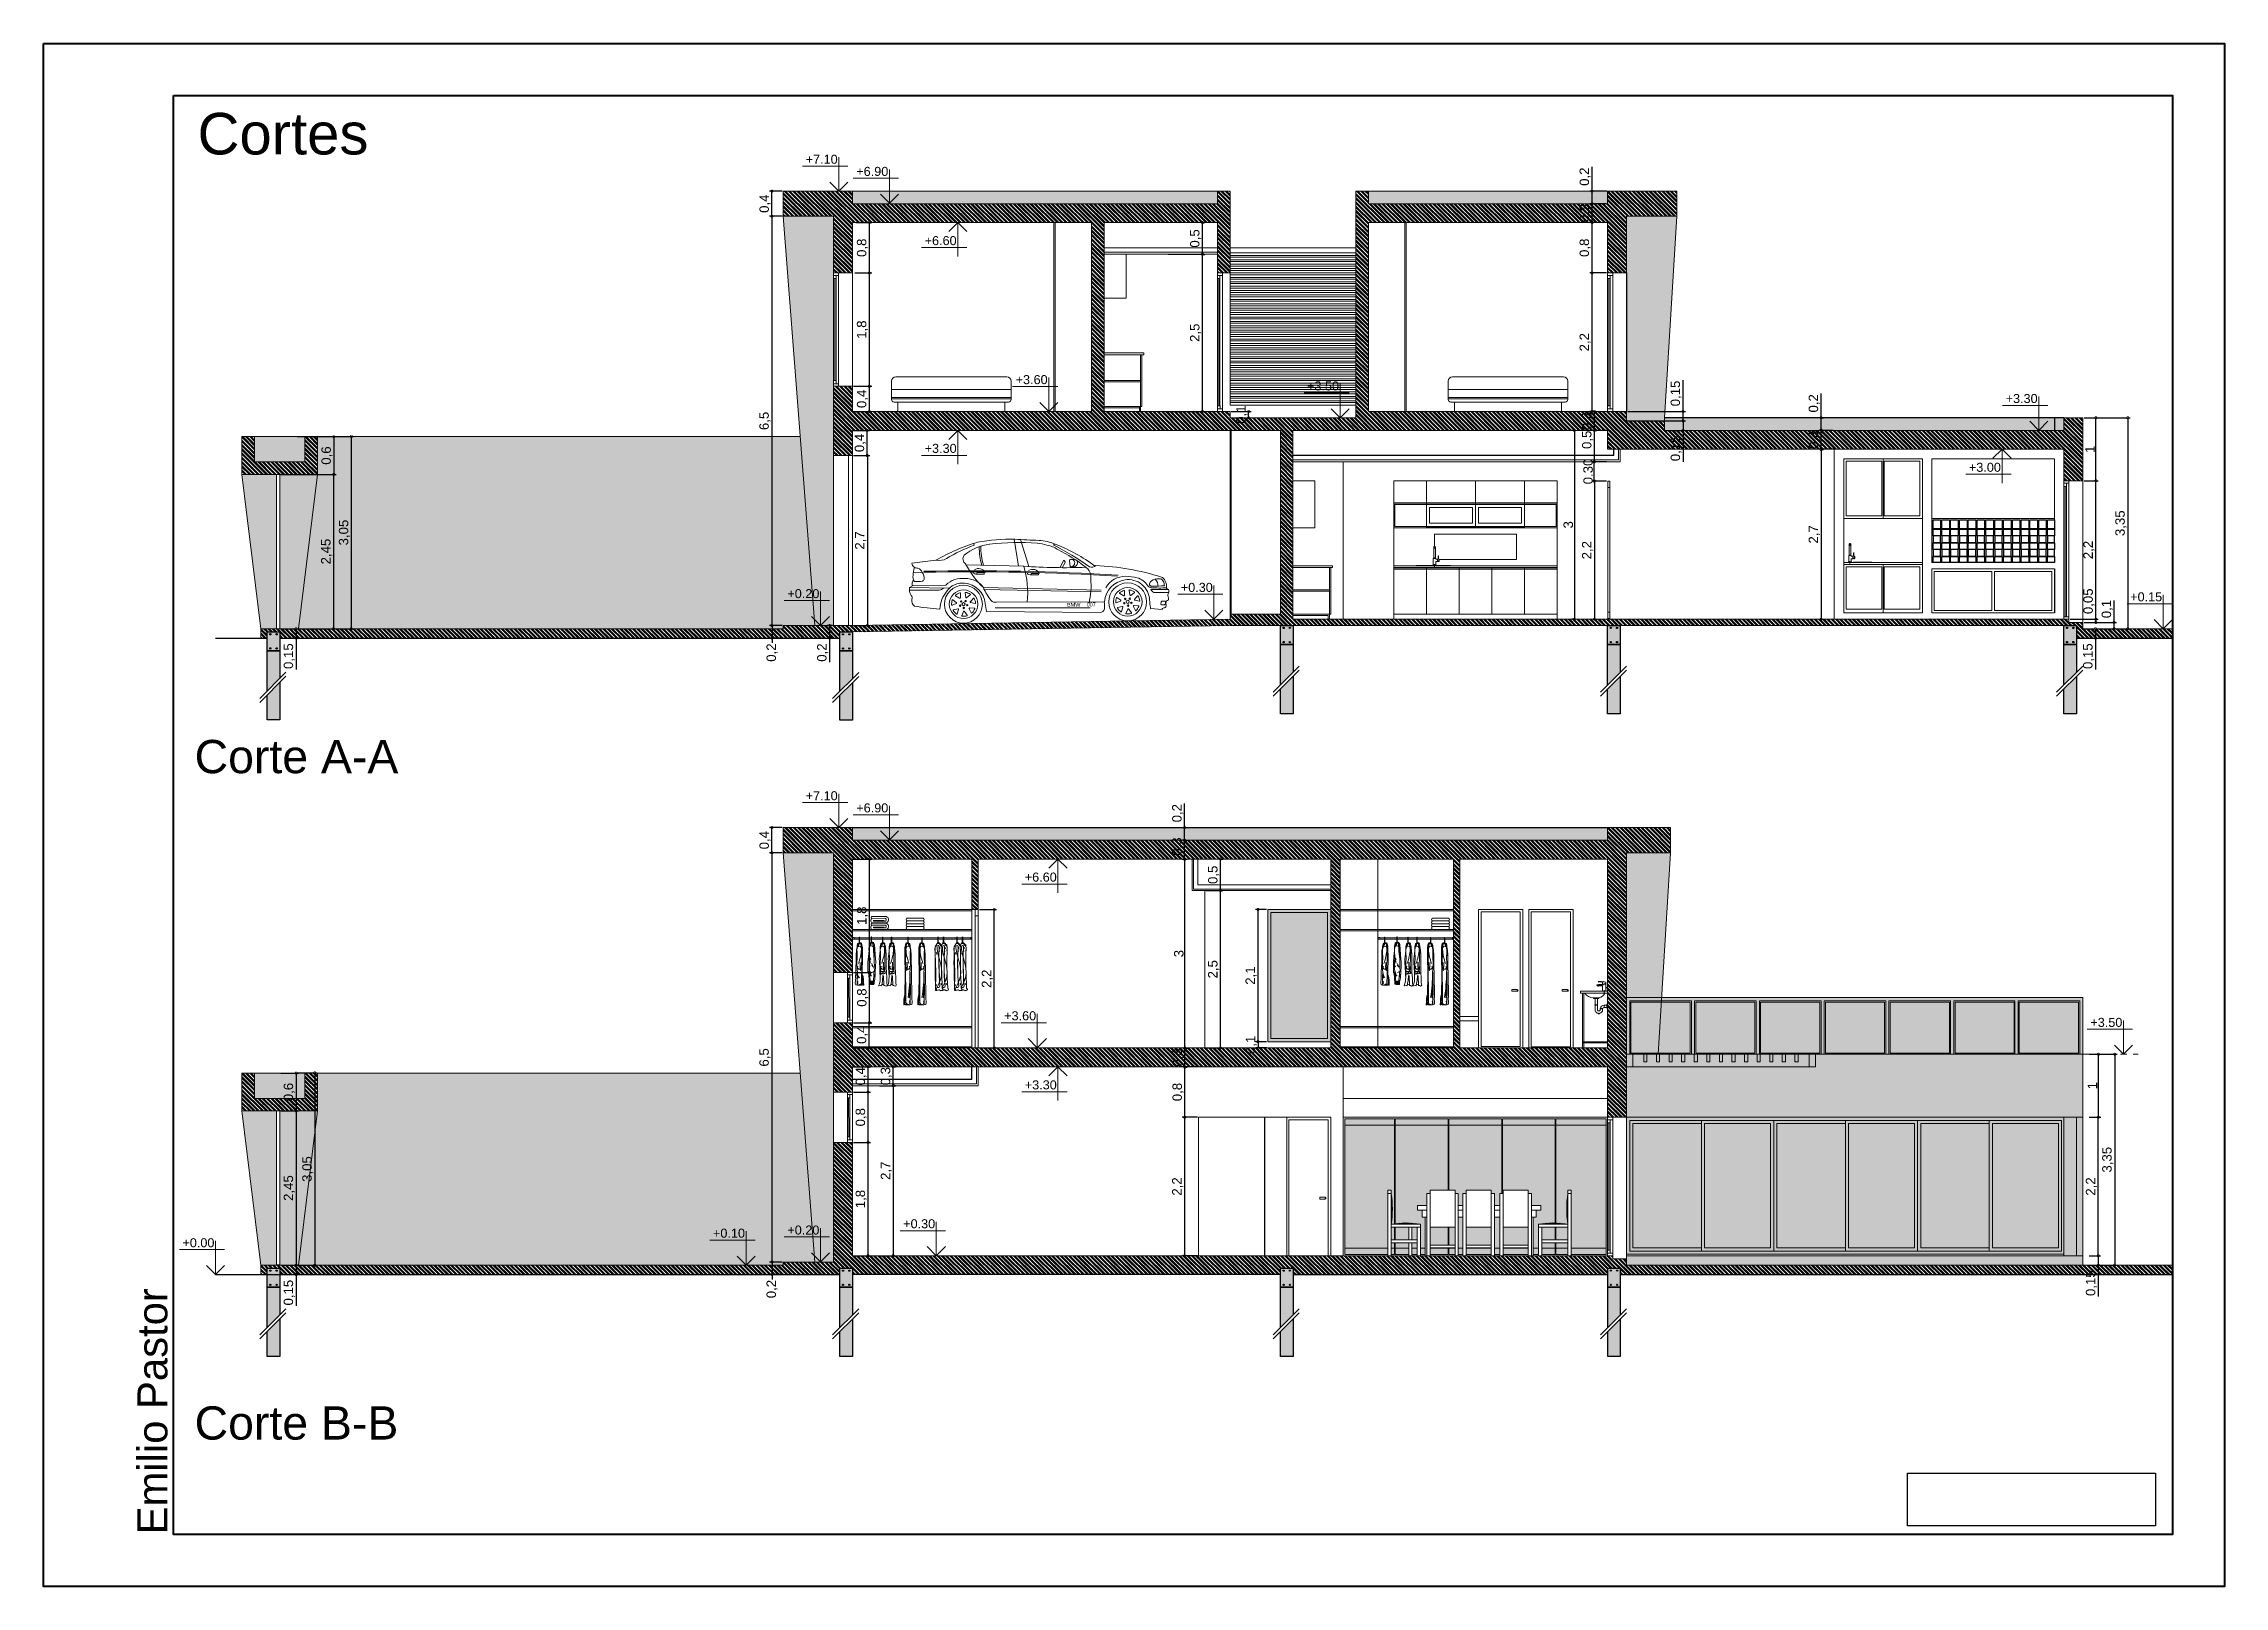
# Model space of a CAD drawing. Header units: millimetres. Extents: x 2502.5 to 2587.5, y 1451 to 1547.9.
# Drawn here: x 2550.5 to 2585.15, y 1523.28 to 1547.78 of the extents above; entities that cross this region are included whole.
import ezdxf
from ezdxf.lldxf.tags import DXFTag

# ---------------------------------------------------------------- set-up
doc = ezdxf.new("R2010")
doc.units = ezdxf.units.MM
doc.linetypes.add('JIS_02_0.7', pattern=[1.35, 0.75, -0.6])
for name, color, linetype, lineweight in [('0.05', 254, 'Continuous', 5), ('0.09', 6, 'Continuous', 9), ('02_CIVIL_EXIST', 250, 'Continuous', 30), ('03_CIVIL EXIST A DECLARAR', 6, 'Continuous', 15), ('06_CIVIL VISTAS GRUESA', 14, 'Continuous', 15), ('07_CIVIL VISTAS MEDIA', 143, 'Continuous', 9), ('08_CIVIL VISTAS FINO', 253, 'Continuous', 5), ('09_CIVIL PROYECCIONES', 230, 'JIS_02_0.7', 5), ('11_HATCH', 8, 'Continuous', 9), ('12_HATCH', 254, 'Continuous', 5), ('12_TEXTOS', 150, 'Continuous', 20), ('13_COTAS', 8, 'Continuous', 9)]:
    doc.layers.add(name, color=color, linetype=linetype, lineweight=lineweight)
doc.layers.add('HATCH', color=251, linetype='Continuous')
doc.layers.add('LADRILLOS', color=6, linetype='Continuous')
doc.styles.add('PARCELA', font='arial.ttf')
doc.styles.get("Standard").update_dxf_attribs({"font": 'arial.ttf'})
doc.styles.add('Swis721 BT', font='swiss.ttf')
tags = doc.linetypes.add('CENTER2', pattern=[28.575, 19.05, -3.175, 3.175, -3.175]).pattern_tags.tags
tags[10:11] = [DXFTag(74, 4), DXFTag(75, 0), DXFTag(340, '0'), DXFTag(46, 0.0), DXFTag(50, 0.0), DXFTag(44, 0.0), DXFTag(45, 0.0)]
tags[8:9] = [DXFTag(74, 4), DXFTag(75, 0), DXFTag(340, '0'), DXFTag(46, 0.0), DXFTag(50, 0.0), DXFTag(44, 0.0), DXFTag(45, 0.0)]
tags[6:7] = [DXFTag(74, 4), DXFTag(75, 0), DXFTag(340, '0'), DXFTag(46, 0.0), DXFTag(50, 0.0), DXFTag(44, 0.0), DXFTag(45, 0.0)]
tags[4:5] = [DXFTag(74, 4), DXFTag(75, 0), DXFTag(340, '0'), DXFTag(46, 0.0), DXFTag(50, 0.0), DXFTag(44, 0.0), DXFTag(45, 0.0)]
doc.dimstyles.new('ISO-23', dxfattribs={"dimscale": 0.03, "dimtxt": 5, "dimasz": 2.5, "dimexe": 1.25, "dimexo": 0.625, "dimtad": 1, "dimtxsty": 'Swis721 BT', "dimblk": 'DOTSMALL', "dimcen": 2.5, "dimclrt": 150, "dimadec": 0, "dimazin": 0, "dimtfac": 1, "dimtmove": 0, "dimatfit": 3, "dimfxl": 0, "dimarcsym": 0})
picture_1 = doc.add_image_def('image1.png', size_in_pixel=(2031, 433))

msp = doc.modelspace()

# ---------------------------------------------------------------- texts
at = {"layer": '07_CIVIL VISTAS MEDIA'}
msp.add_text('BMW    007', height=0.0626, rotation=1, dxfattribs=at).set_placement((2566.76, 1538.835))
at = {"layer": '12_TEXTOS', "color": 18, "attachment_point": 1, "style": 'Swis721 BT'}
for s, heights, insert, char_height in [('Cortes', [0], (2552.944, 1546.68), 0.66), ('Corte A-A', [0.695], (2552.897, 1536.721), 0.528), ('\\pt2.64;Corte B-B', [0.695], (2552.897, 1526.137), 0.528)]:
    msp.add_mtext_dynamic_manual_height_columns(s, width=11.37319, gutter_width=10, heights=heights, dxfattribs=dict(at, insert=insert, char_height=char_height))
at = {"layer": '12_TEXTOS', "char_height": 0.1437, "style": 'PARCELA'}
for s, insert, attachment_point in [('+7.10', (2562.607, 1546.016), 1), ('+6.90', (2563.411, 1545.823), 1), ('+6.60', (2564.497, 1544.578), 7), ('+3.60', (2565.943, 1542.516), 1), ('+3.50', (2570.573, 1542.416), 1), ('+3.30', (2581.673, 1542.216), 1), ('+3.30', (2564.497, 1541.278), 7), ('+3.00', (2581.089, 1540.978), 7), ('+0.30', (2568.567, 1539.216), 1), ('+0.20', (2562.316, 1539.117), 1), ('+0.15', (2583.652, 1539.066), 1), ('+7.10', (2562.607, 1535.907), 1), ('+6.90', (2563.411, 1535.714), 1), ('+6.60', (2566.088, 1534.469), 7), ('+3.60', (2565.761, 1532.412), 1), ('+3.50', (2583.019, 1532.307), 1), ('+3.30', (2566.088, 1531.169), 7), ('+0.30', (2564.156, 1529.109), 1), ('+0.00', (2552.704, 1528.807), 1), ('+0.10', (2561.134, 1528.959), 1), ('+0.20', (2562.316, 1529.009), 1)]:
    msp.add_mtext(s, dxfattribs=dict(at, insert=insert, attachment_point=attachment_point))
at = {"layer": '12_TEXTOS', "color": 18, "insert": (2551.989, 1524.104), "char_height": 0.4752, "attachment_point": 1, "rotation": 90, "style": 'Swis721 BT'}
msp.add_mtext_dynamic_manual_height_columns('Emilio Pastor', width=10.15474, gutter_width=10, heights=[0], dxfattribs=at)

# ---------------------------------------------------------------- blocks, each defined once
blk = doc.blocks.new('pilotin')
at = {"layer": '02_CIVIL_EXIST'}
h = blk.add_hatch(dxfattribs=at)
h.set_pattern_fill('ANGLE', color=256)
h.set_pattern_definition([(0, (-47.618, -29.4246), (0, 6.985), [5.08, -1.905]), (90, (-47.618, -29.4246), (-6.985, 4e-16), [5.08, -1.905])])
h.paths.add_polyline_path([(416.194, 460.77, 1), (416.214, 460.77, 1)])
h.paths.add_polyline_path([(416.314, 460.77, 1), (416.294, 460.77, 1)])
h.paths.add_polyline_path([(416.314, 460.545, 1), (416.294, 460.545, 1)])
h.paths.add_polyline_path([(416.214, 460.545, 1), (416.194, 460.545, 1)])
for p, q in [((416.038, 459.75), (416.453, 460.165)), ((416.038, 459.687), (416.453, 460.102))]:
    blk.add_line(p, q, dxfattribs=at)
blk.add_lwpolyline([(416.154, 460.808), (416.354, 460.808), (416.354, 460.508), (416.154, 460.508)], close=True, dxfattribs=at)
for points in [[(416.154, 459.866), (416.154, 460.508), (416.354, 460.508), (416.354, 460.066)], [(416.354, 460.003), (416.354, 459.408), (416.154, 459.408), (416.154, 459.803)]]:
    blk.add_lwpolyline(points, dxfattribs=at)
for centre in [(416.204, 460.77), (416.204, 460.545), (416.304, 460.77), (416.304, 460.545)]:
    blk.add_circle(centre, 0.01, dxfattribs=at)
blk = doc.blocks.new('bn29-13')
at = {"linetype": 'Continuous'}
for p, q in [((2.719, 2.201), (2.719, 2.193)), ((2.719, 2.193), (2.719, 2.186)), ((2.719, 2.186), (2.719, 2.147)), ((2.719, 2.147), (2.719, 2.03)), ((2.72, 2.194), (2.72, 2.188)), ((2.721, 2.185), (2.721, 2.189)), ((2.721, 2.184), (2.721, 2.185)), ((2.721, 2.184), (2.721, 2.184)), ((2.739, 2.184), (2.74, 2.184)), ((2.74, 2.188), (2.74, 2.194)), ((2.74, 2.189), (2.74, 2.185)), ((2.74, 2.185), (2.74, 2.184)), ((2.742, 2.193), (2.742, 2.201)), ((2.742, 2.186), (2.742, 2.193)), ((2.742, 2.147), (2.742, 2.186)), ((2.742, 2.03), (2.742, 2.147)), ((2.7, 1.916), (2.7, 1.91)), ((2.76, 1.91), (2.7, 1.91)), ((2.701, 1.916), (2.76, 1.916)), ((2.705, 1.92), (2.705, 1.917)), ((2.706, 1.92), (2.755, 1.92)), ((2.71, 2.021), (2.75, 2.021)), ((2.71, 2.021), (2.71, 1.92)), ((2.715, 2.028), (2.715, 2.022)), ((2.715, 2.022), (2.745, 2.022)), ((2.716, 2.029), (2.745, 2.029)), ((2.716, 2.022), (2.716, 2.021)), ((2.719, 2.03), (2.742, 2.03)), ((2.719, 2.03), (2.719, 2.029)), ((2.719, 2.029), (2.719, 2.029)), ((2.742, 2.029), (2.741, 2.03)), ((2.742, 2.029), (2.742, 2.029)), ((2.745, 2.022), (2.745, 2.028)), ((2.745, 2.021), (2.745, 2.022)), ((2.75, 2.015), (2.75, 2.021)), ((2.75, 1.92), (2.75, 1.965)), ((2.778, 2.01), (2.755, 2.01)), ((2.755, 1.97), (2.778, 1.97)), ((2.755, 1.917), (2.755, 1.92)), ((2.76, 1.91), (2.76, 1.916)), ((2.778, 1.97), (2.778, 2.01)), ((2.779, 1.993), (2.779, 2.01)), ((2.785, 2.01), (2.779, 2.01)), ((2.779, 1.992), (2.79, 1.97)), ((2.785, 2.064), (2.785, 2.011)), ((2.786, 2.064), (2.794, 2.064)), ((2.786, 1.979), (2.786, 1.978)), ((2.79, 1.97), (2.8, 1.97)), ((2.794, 2.011), (2.794, 2.064)), ((2.8, 2.01), (2.795, 2.01)), ((2.801, 2.01), (2.801, 1.971)), ((2.805, 2.007), (2.801, 2.007)), ((2.802, 1.973), (2.801, 1.973)), ((2.802, 1.973), (2.802, 1.973)), ((2.802, 1.973), (2.805, 1.973)), ((2.805, 2.007), (2.805, 1.974))]:
    blk.add_line(p, q, dxfattribs=at)
at = {"linetype": 'CENTER2'}
for p, q in [((2.75, 1.91), (2.71, 1.91)), ((2.73, 1.93), (2.73, 1.89))]:
    blk.add_line(p, q, dxfattribs=at)
at = {"linetype": 'Continuous'}
for centre, radius, start, end in [((2.73, 2.201), 0.0115, 89.9383, 136.672), ((2.73, 2.201), 0.0115, 42.9402, 90.0462), ((2.701, 1.916), 0.0005, 90, 180), ((2.706, 1.92), 0.0005, 90, 180), ((2.705, 1.917), 0.0005, 270, 0), ((2.716, 2.028), 0.0005, 90, 180), ((2.745, 2.028), 0.0005, 0, 90), ((2.755, 2.015), 0.005, 180.2961, 269.6345), ((2.755, 1.965), 0.005, 90.2961, 179.6345), ((2.755, 1.92), 0.0005, 0, 90), ((2.756, 1.917), 0.0005, 180, 270), ((2.76, 1.916), 0.0005, 0, 90), ((2.77, 1.99), 0.02, 62.0422, 65.1654), ((2.77, 1.99), 0.02, 294.8346, 323.3089), ((2.779, 2.01), 0.0002, 90.0682, 180.0682), ((2.782, 1.993), 0.003, 180.0682, 206.0682), ((2.786, 2.064), 0.0005, 90.0682, 180.0682), ((2.785, 2.011), 0.0005, 271.2814, 359.8884), ((2.79, 1.97), 0.0002, 206.0682, 263.2471), ((2.794, 2.064), 0.0005, 0.0682, 90.0682), ((2.795, 2.011), 0.000498, 179.3597, 270.1849), ((2.8, 2.01), 0.0005, 0.0682, 90.0682), ((2.8, 1.971), 0.0005, 270.0682, 0.0682), ((2.805, 2.007), 0.0005, 0.0682, 90.0682), ((2.805, 1.974), 0.0005, 270.0682, 0.0682)]:
    blk.add_arc(centre, radius, start, end, dxfattribs=at)
for centre, major_axis, ratio, start_param, end_param in [((2.73, 2.201), (-0.0115, 0), 0.992546, 5.529365, 6.283185), ((2.73, 2.201), (-0.0115, 0), 0.992546, 0, 0.696033), ((2.73, 2.183), (0.00992, -0.00575), 0.091488, 2.897549, 3.491572), ((2.73, 2.201), (-0.0115, 0), 0.992546, 2.432038, 3.888232), ((2.73, 2.183), (-0.00992, -0.00575), 0.091488, 2.791613, 3.385636)]:
    blk.add_ellipse(centre, major_axis=major_axis, ratio=ratio, start_param=start_param, end_param=end_param, dxfattribs=at)
for major_axis in [(0.00925, 0), (0.00813, 0)]:
    blk.add_ellipse((2.73, 2.184), major_axis=major_axis, ratio=0.121869, dxfattribs=at)
blk.add_open_spline([(2.72, 2.193), (2.72, 2.194), (2.72, 2.194), (2.72, 2.194), (2.72, 2.194), (2.72, 2.194), (2.721, 2.193), (2.721, 2.193), (2.722, 2.192), (2.724, 2.191), (2.725, 2.19), (2.727, 2.189), (2.729, 2.189), (2.732, 2.189), (2.733, 2.189), (2.736, 2.19), (2.737, 2.191), (2.738, 2.192), (2.739, 2.193), (2.74, 2.193), (2.74, 2.194), (2.74, 2.194), (2.74, 2.194), (2.74, 2.194), (2.74, 2.194), (2.74, 2.193), (2.74, 2.193), (2.74, 2.193)], degree=3, knots=[0.2161173, 0.2161173, 0.2161173, 0.2161173, 0.25, 0.25, 0.28125, 0.28125, 0.3125, 0.3125, 0.375, 0.375, 0.4375, 0.4375, 0.5, 0.5, 0.5625, 0.5625, 0.625, 0.625, 0.6875, 0.6875, 0.71875, 0.71875, 0.75, 0.75, 0.78125, 0.78125, 0.7838354, 0.7838354, 0.7838354, 0.7838354], dxfattribs=at)
blk = doc.blocks.new('bn29-38')
at = {"linetype": 'Continuous'}
for p, q in [((3.352, 1.225), (3.341, 1.225)), ((3.341, 1.221), (3.352, 1.221)), ((3.353, 1.22), (3.36, 1.2)), ((3.36, 1.213), (3.357, 1.222)), ((3.36, 1.309), (3.36, 1.296)), ((3.387, 1.278), (3.36, 1.295)), ((3.36, 1.275), (3.36, 1.218)), ((3.36, 1.197), (3.36, 1.164)), ((3.41, 1.164), (3.36, 1.164)), ((3.408, 1.275), (3.361, 1.275)), ((3.371, 1.288), (3.37, 1.288)), ((3.388, 1.278), (3.389, 1.278)), ((3.393, 1.278), (3.409, 1.278)), ((3.408, 1.275), (3.408, 1.275)), ((3.41, 1.295), (3.41, 1.311)), ((3.41, 1.278), (3.41, 1.287)), ((3.41, 1.164), (3.41, 1.24)), ((3.474, 1.25), (3.476, 1.246)), ((3.476, 1.245), (3.477, 1.245)), ((3.497, 1.252), (3.477, 1.245)), ((3.496, 1.252), (3.479, 1.245)), ((3.479, 1.246), (3.479, 1.245)), ((3.49, 1.253), (3.482, 1.25)), ((3.483, 1.248), (3.482, 1.25)), ((3.483, 1.319), (3.483, 1.321)), ((3.49, 1.253), (3.491, 1.251)), ((3.496, 1.252), (3.495, 1.252)), ((3.498, 1.254), (3.497, 1.257)), ((3.497, 1.252), (3.498, 1.253)), ((3.502, 1.261), (3.502, 1.266))]:
    blk.add_line(p, q, dxfattribs=at)
at = {"linetype": 'CENTER2'}
for p, q in [((3.405, 1.164), (3.365, 1.164)), ((3.385, 1.184), (3.385, 1.144))]:
    blk.add_line(p, q, dxfattribs=at)
at = {"linetype": 'Continuous'}
for centre, radius, start, end in [((3.341, 1.223), 0.002, 90, 270), ((3.352, 1.22), 0.005, 18, 90), ((3.352, 1.22), 0.001, 18, 90), ((3.528, 0.385), 0.94, 97.6758, 100.29), ((3.36, 1.309), 0.0005, 100.1871, 179.8801), ((3.36, 1.296), 0.0005, 180.2497, 238.0009), ((3.37, -3.421), 4.696, 89.648, 90.1162), ((3.052, 1.207), 0.308, 358.0778, 1.9222), ((3.385, 1.269), 0.0245, 127.752, 164.8573), ((3.389, 1.281), 0.00301, 238.0368, 261.2692), ((3.391, 0.424), 0.852, 89.0439, 89.5161), ((3.402, 6.138), 4.87, 269.9593, 270.0385), ((3.494, 0.624), 0.699, 97.1431, 97.5342), ((3.402, 1.352), 0.0386, 272.0765, 278.5844), ((3.4, 0.693), 0.582, 80.0199, 89.4899), ((3.405, 0.68), 0.588, 80.5695, 89.9708), ((3.473, 0.821), 0.5, 88.975, 97.5944), ((3.483, 0.709), 0.61, 89.9838, 97.1153), ((3.479, 0.751), 0.567, 89.7123, 97.2959), ((3.385, 1.269), 0.0245, 15.1427, 20.6573), ((3.438, 1.291), 0.0284, 172.2981, 187.662), ((3.409, 1.278), 0.0005, 270, 0.3922), ((3.412, 1.311), 0.002, 96.2192, 180.0049), ((3.473, 1.249), 0.0005, 253.3015, 326.0589), ((3.476, 1.246), 0.001, 200, 260), ((3.483, 0.709), 0.61, 89.98381476462394, 89.98383950394613), ((3.487, 1.309), 0.0524, 275.4297, 281.3727), ((3.497, 1.254), 0.001, 320, 20), ((3.501, 1.266), 0.0005, 0, 74.2609), ((3.501, 1.266), 0.000485, 70.1498, 76.3184), ((3.501, 1.266), 0.000485, 357.0362, 76.3336)]:
    blk.add_arc(centre, radius, start, end, dxfattribs=at)
for points, knots in [([(3.36, 1.275), (3.36, 1.275), (3.36, 1.275), (3.36, 1.275), (3.36, 1.275), (3.36, 1.275)], [0, 0, 0, 0, 0.5, 0.5, 1, 1, 1, 1]), ([(3.422, 1.252), (3.42, 1.252), (3.418, 1.252), (3.416, 1.25), (3.414, 1.249), (3.412, 1.247), (3.411, 1.246), (3.41, 1.243), (3.41, 1.241), (3.41, 1.24)], [0, 0, 0, 0, 0.25, 0.25, 0.5, 0.5, 0.75, 0.75, 1, 1, 1, 1]), ([(3.412, 1.313), (3.412, 1.313), (3.414, 1.313), (3.417, 1.314), (3.422, 1.314), (3.427, 1.315), (3.432, 1.315), (3.436, 1.315), (3.44, 1.316), (3.443, 1.316), (3.447, 1.316), (3.451, 1.316), (3.454, 1.317), (3.457, 1.317), (3.46, 1.317), (3.462, 1.317), (3.464, 1.317), (3.465, 1.317), (3.467, 1.317), (3.468, 1.317), (3.47, 1.317), (3.471, 1.317), (3.472, 1.317), (3.474, 1.317), (3.475, 1.317), (3.477, 1.317), (3.478, 1.317), (3.48, 1.317), (3.481, 1.318), (3.482, 1.318)], [0, 0, 0, 0, 0.00553, 0.083634, 0.157182, 0.22533, 0.288283, 0.346367, 0.399909, 0.449236, 0.509003, 0.562345, 0.609373, 0.650165, 0.684803, 0.713478, 0.739794, 0.761884, 0.78171, 0.801187, 0.821578, 0.843681, 0.859927, 0.87755, 0.896861, 0.918656, 0.943931, 0.973693, 1, 1, 1, 1]), ([(3.422, 1.252), (3.43, 1.252), (3.441, 1.252), (3.456, 1.251), (3.466, 1.251), (3.472, 1.249), (3.473, 1.249)], [0, 0, 0, 0, 0.413218, 0.562461, 0.860948, 1, 1, 1, 1]), ([(3.474, 1.249), (3.474, 1.249), (3.474, 1.249), (3.474, 1.249), (3.474, 1.249), (3.474, 1.249), (3.474, 1.25), (3.475, 1.25), (3.475, 1.25), (3.475, 1.251), (3.476, 1.251), (3.477, 1.252), (3.478, 1.253), (3.478, 1.253), (3.479, 1.253), (3.48, 1.254), (3.481, 1.254), (3.482, 1.254), (3.483, 1.255), (3.484, 1.255), (3.486, 1.255), (3.487, 1.255), (3.488, 1.256), (3.489, 1.256), (3.49, 1.256), (3.491, 1.256), (3.492, 1.256), (3.492, 1.256)], [0.0205599, 0.0205599, 0.0205599, 0.0205599, 0.0242568, 0.0433236, 0.0767313, 0.1170308, 0.1587206, 0.2004226, 0.2420953, 0.2865296, 0.3313933, 0.3761576, 0.4200244, 0.4624469, 0.5031898, 0.542343, 0.5804004, 0.6194708, 0.6599739, 0.7018253, 0.7447875, 0.7884772, 0.8324081, 0.8755822, 0.9194798, 0.9635788, 1, 1, 1, 1]), ([(3.483, 1.321), (3.483, 1.321), (3.483, 1.321), (3.483, 1.321), (3.483, 1.321), (3.483, 1.321), (3.482, 1.321), (3.482, 1.321), (3.482, 1.321)], [0, 0, 0, 0, 0.089253, 0.360684, 0.583078, 0.771174, 0.92712, 1, 1, 1, 1]), ([(3.482, 1.318), (3.482, 1.318), (3.482, 1.318), (3.483, 1.318), (3.483, 1.318), (3.483, 1.318), (3.483, 1.319), (3.483, 1.319), (3.483, 1.319)], [0, 0, 0, 0, 0.074194, 0.305335, 0.50907, 0.721376, 0.948741, 1, 1, 1, 1]), ([(3.484, 1.248), (3.484, 1.248), (3.484, 1.248), (3.483, 1.248), (3.483, 1.248), (3.483, 1.248), (3.483, 1.248), (3.483, 1.248), (3.483, 1.248), (3.483, 1.248)], [0, 0, 0, 0, 0.5, 0.5, 0.75, 0.75, 0.875, 0.875, 1, 1, 1, 1]), ([(3.489, 1.25), (3.489, 1.25), (3.488, 1.249), (3.486, 1.249), (3.485, 1.248), (3.484, 1.248)], [0, 0, 0, 0, 0.5, 0.5, 1, 1, 1, 1]), ([(3.491, 1.251), (3.491, 1.251), (3.491, 1.251), (3.491, 1.251), (3.491, 1.251), (3.49, 1.251), (3.49, 1.251), (3.49, 1.25), (3.49, 1.25), (3.489, 1.25)], [0, 0, 0, 0, 0.125, 0.125, 0.25, 0.25, 0.5, 0.5, 1, 1, 1, 1]), ([(3.492, 1.256), (3.493, 1.257), (3.494, 1.257), (3.496, 1.257), (3.496, 1.257), (3.497, 1.257), (3.497, 1.257), (3.498, 1.257), (3.498, 1.257), (3.498, 1.257)], [0, 0, 0, 0, 0.0625, 0.0625, 0.125, 0.125, 0.1875, 0.1875, 0.2268916, 0.2268916, 0.2268916, 0.2268916]), ([(3.492, 1.256), (3.492, 1.256), (3.493, 1.256), (3.494, 1.256), (3.494, 1.257), (3.495, 1.257), (3.496, 1.257), (3.496, 1.257), (3.497, 1.257), (3.497, 1.257), (3.497, 1.257), (3.497, 1.257), (3.497, 1.257), (3.497, 1.257), (3.497, 1.257), (3.498, 1.257), (3.498, 1.257), (3.498, 1.257), (3.498, 1.257), (3.498, 1.257), (3.498, 1.257)], [0, 0, 0, 0, 0.035928, 0.139383, 0.243021, 0.346368, 0.449232, 0.551713, 0.639464, 0.73088, 0.830641, 0.931447, 0.957059, 0.9722, 0.978465, 0.980827, 0.982783, 0.985612, 0.998426, 1, 1, 1, 1]), ([(3.497, 1.257), (3.497, 1.257), (3.497, 1.257), (3.497, 1.257), (3.497, 1.257), (3.497, 1.257), (3.497, 1.257), (3.497, 1.257)], [0.8693898, 0.8693898, 0.8693898, 0.8693898, 0.8920823, 0.9215281, 0.9513221, 0.9663319, 0.9771807, 0.9771807, 0.9771807, 0.9771807]), ([(3.497, 1.257), (3.497, 1.257), (3.497, 1.257), (3.497, 1.257), (3.497, 1.257)], [0.988270316, 0.988270316, 0.988270316, 0.988270316, 0.988832989, 0.990298328, 0.990298328, 0.990298328, 0.990298328]), ([(3.498, 1.257), (3.498, 1.257), (3.499, 1.258), (3.501, 1.259), (3.502, 1.26)], [0, 0, 0, 0, 0.319234, 1, 1, 1, 1])]:
    blk.add_open_spline(points, degree=3, knots=knots, dxfattribs=at)
blk.add_open_spline([(3.389, 1.278), (3.39, 1.278), (3.391, 1.278), (3.393, 1.278)], degree=3, dxfattribs=at)
blk.add_rational_spline([(3.502, 1.261), (3.502, 1.26), (3.502, 1.26)], [1, 0.927054232223, 1], degree=2, dxfattribs=at)
blk = doc.blocks.new('_DotSmall')
at = {"color": 0, "linetype": 'ByBlock', "const_width": 0.5}
blk.add_lwpolyline([(-0.0625, 0, 1), (0.0625, 0, 1)], format="xyb", close=True, dxfattribs=at)
blk = doc.blocks.new('*D239')
at = {"layer": '13_COTAS', "color": 0, "lineweight": -2}
for p, q in [((2554.868, 1541.538), (2555.148, 1541.538)), ((2555.11, 1541.538), (2555.11, 1540.938)), ((2554.268, 1540.938), (2555.148, 1540.938))]:
    blk.add_line(p, q, dxfattribs=at)
at = {"layer": 'Defpoints', "color": 0}
for p in [(2554.849, 1541.538), (2554.249, 1540.938), (2555.11, 1540.938)]:
    blk.add_point(p, dxfattribs=at)
at = {"layer": '13_COTAS', "color": 0, "lineweight": -2, "xscale": 0.075, "yscale": 0.075, "zscale": 0.075}
for p, rotation in [((2555.11, 1541.538), 90), ((2555.11, 1540.938), 270)]:
    blk.add_blockref('_DotSmall', p, dxfattribs=dict(at, rotation=rotation))
at = {"layer": '13_COTAS', "color": 150, "insert": (2555.001, 1541.238), "char_height": 0.15, "attachment_point": 5, "rotation": 90, "style": 'Swis721 BT'}
blk.add_mtext('0,6', dxfattribs=at)
blk = doc.blocks.new('*D240')
at = {"layer": '13_COTAS', "color": 0, "lineweight": -2}
for p, q in [((2554.287, 1540.938), (2555.143, 1540.938)), ((2555.106, 1540.938), (2555.106, 1538.488)), ((2554.287, 1538.488), (2555.143, 1538.488))]:
    blk.add_line(p, q, dxfattribs=at)
at = {"layer": 'Defpoints', "color": 0}
for p in [(2554.268, 1540.938), (2554.268, 1538.488), (2555.106, 1538.488)]:
    blk.add_point(p, dxfattribs=at)
at = {"layer": '13_COTAS', "color": 0, "lineweight": -2, "xscale": 0.075, "yscale": 0.075, "zscale": 0.075}
for p, rotation in [((2555.106, 1540.938), 90), ((2555.106, 1538.488), 270)]:
    blk.add_blockref('_DotSmall', p, dxfattribs=dict(at, rotation=rotation))
at = {"layer": '13_COTAS', "color": 150, "insert": (2554.996, 1539.713), "char_height": 0.15, "attachment_point": 5, "rotation": 90, "style": 'Swis721 BT'}
blk.add_mtext('2,45', dxfattribs=at)
blk = doc.blocks.new('*D241')
at = {"layer": '13_COTAS', "color": 0, "lineweight": -2}
for p, q in [((2554.306, 1538.488), (2554.548, 1538.488)), ((2554.51, 1538.488), (2554.51, 1538.338)), ((2554.306, 1538.338), (2554.548, 1538.338)), ((2554.51, 1538.338), (2554.51, 1537.84))]:
    blk.add_line(p, q, dxfattribs=at)
at = {"layer": 'Defpoints', "color": 0}
for p in [(2554.287, 1538.488), (2554.287, 1538.338), (2554.51, 1538.338)]:
    blk.add_point(p, dxfattribs=at)
at = {"layer": '13_COTAS', "color": 0, "lineweight": -2, "xscale": 0.075, "yscale": 0.075, "zscale": 0.075}
for p, rotation in [((2554.51, 1538.488), 90), ((2554.51, 1538.338), 270)]:
    blk.add_blockref('_DotSmall', p, dxfattribs=dict(at, rotation=rotation))
at = {"layer": '13_COTAS', "color": 150, "insert": (2554.401, 1538.052), "char_height": 0.15, "attachment_point": 5, "rotation": 90, "style": 'Swis721 BT'}
blk.add_mtext('0,15', dxfattribs=at)
blk = doc.blocks.new('*D242')
at = {"layer": '13_COTAS', "color": 0, "lineweight": -2}
for p, q in [((2554.529, 1541.543), (2555.424, 1541.543)), ((2555.387, 1541.543), (2555.387, 1538.488)), ((2554.567, 1538.488), (2555.424, 1538.488))]:
    blk.add_line(p, q, dxfattribs=at)
at = {"layer": 'Defpoints', "color": 0}
for p in [(2554.51, 1541.543), (2554.548, 1538.488), (2555.387, 1538.488)]:
    blk.add_point(p, dxfattribs=at)
at = {"layer": '13_COTAS', "color": 0, "lineweight": -2, "xscale": 0.075, "yscale": 0.075, "zscale": 0.075}
for p, rotation in [((2555.387, 1541.543), 90), ((2555.387, 1538.488), 270)]:
    blk.add_blockref('_DotSmall', p, dxfattribs=dict(at, rotation=rotation))
at = {"layer": '13_COTAS', "color": 150, "insert": (2555.278, 1540.015), "char_height": 0.15, "attachment_point": 5, "rotation": 90, "style": 'Swis721 BT'}
blk.add_mtext('3,05', dxfattribs=at)
blk = doc.blocks.new('*D243')
at = {"layer": '13_COTAS', "color": 0, "lineweight": -2}
for p, q in [((2563.031, 1538.538), (2562.948, 1538.538)), ((2562.986, 1538.538), (2562.986, 1538.338)), ((2563.031, 1538.338), (2562.948, 1538.338)), ((2562.986, 1538.338), (2562.986, 1537.955))]:
    blk.add_line(p, q, dxfattribs=at)
at = {"layer": 'Defpoints', "color": 0}
for p in [(2563.049, 1538.538), (2562.986, 1538.338), (2563.049, 1538.338)]:
    blk.add_point(p, dxfattribs=at)
at = {"layer": '13_COTAS', "color": 0, "lineweight": -2, "xscale": 0.075, "yscale": 0.075, "zscale": 0.075}
for p, rotation in [((2562.986, 1538.538), 90), ((2562.986, 1538.338), 270)]:
    blk.add_blockref('_DotSmall', p, dxfattribs=dict(at, rotation=rotation))
at = {"layer": '13_COTAS', "color": 150, "insert": (2562.877, 1538.109), "char_height": 0.15, "attachment_point": 5, "rotation": 90, "style": 'Swis721 BT'}
blk.add_mtext('0,2', dxfattribs=at)
blk = doc.blocks.new('*D244')
at = {"layer": '13_COTAS', "color": 0, "lineweight": -2}
for p, q in [((2582.918, 1538.488), (2583.139, 1538.488)), ((2583.101, 1538.488), (2583.101, 1538.338)), ((2582.918, 1538.338), (2583.139, 1538.338)), ((2583.101, 1538.338), (2583.101, 1537.84))]:
    blk.add_line(p, q, dxfattribs=at)
at = {"layer": 'Defpoints', "color": 0}
for p in [(2582.899, 1538.488), (2582.899, 1538.338), (2583.101, 1538.338)]:
    blk.add_point(p, dxfattribs=at)
at = {"layer": '13_COTAS', "color": 0, "lineweight": -2, "xscale": 0.075, "yscale": 0.075, "zscale": 0.075}
for p, rotation in [((2583.101, 1538.488), 90), ((2583.101, 1538.338), 270)]:
    blk.add_blockref('_DotSmall', p, dxfattribs=dict(at, rotation=rotation))
at = {"layer": '13_COTAS', "color": 150, "insert": (2582.992, 1538.052), "char_height": 0.15, "attachment_point": 5, "rotation": 90, "style": 'Swis721 BT'}
blk.add_mtext('0,15', dxfattribs=at)
blk = doc.blocks.new('*D245')
at = {"layer": '13_COTAS', "color": 0, "lineweight": -2}
for p, q in [((2583.396, 1538.588), (2583.396, 1538.937)), ((2582.918, 1538.588), (2583.434, 1538.588)), ((2582.918, 1538.488), (2583.434, 1538.488)), ((2583.396, 1538.488), (2583.396, 1538.588))]:
    blk.add_line(p, q, dxfattribs=at)
at = {"layer": 'Defpoints', "color": 0}
for p in [(2582.899, 1538.588), (2582.899, 1538.488), (2583.396, 1538.588)]:
    blk.add_point(p, dxfattribs=at)
at = {"layer": '13_COTAS', "color": 0, "lineweight": -2, "xscale": 0.075, "yscale": 0.075, "zscale": 0.075}
for p, rotation in [((2583.396, 1538.588), 90), ((2583.396, 1538.488), 270)]:
    blk.add_blockref('_DotSmall', p, dxfattribs=dict(at, rotation=rotation))
at = {"layer": '13_COTAS', "color": 150, "insert": (2583.287, 1538.8), "char_height": 0.15, "attachment_point": 5, "rotation": 90, "style": 'Swis721 BT'}
blk.add_mtext('0,1', dxfattribs=at)
blk = doc.blocks.new('*D246')
at = {"layer": '13_COTAS', "color": 0, "lineweight": -2}
for p, q in [((2583.106, 1538.638), (2583.106, 1539.136)), ((2582.698, 1538.638), (2583.143, 1538.638)), ((2582.918, 1538.588), (2583.143, 1538.588)), ((2583.106, 1538.588), (2583.106, 1538.638))]:
    blk.add_line(p, q, dxfattribs=at)
at = {"layer": 'Defpoints', "color": 0}
for p in [(2582.679, 1538.638), (2582.899, 1538.588), (2583.106, 1538.638)]:
    blk.add_point(p, dxfattribs=at)
at = {"layer": '13_COTAS', "color": 0, "lineweight": -2, "xscale": 0.075, "yscale": 0.075, "zscale": 0.075}
for p, rotation in [((2583.106, 1538.638), 90), ((2583.106, 1538.588), 270)]:
    blk.add_blockref('_DotSmall', p, dxfattribs=dict(at, rotation=rotation))
at = {"layer": '13_COTAS', "color": 150, "insert": (2582.997, 1538.924), "char_height": 0.15, "attachment_point": 5, "rotation": 90, "style": 'Swis721 BT'}
blk.add_mtext('0,05', dxfattribs=at)
blk = doc.blocks.new('*D247')
at = {"layer": '13_COTAS', "color": 0, "lineweight": -2}
for p, q in [((2582.918, 1540.838), (2583.143, 1540.838)), ((2583.106, 1538.638), (2583.106, 1540.838)), ((2582.717, 1538.638), (2583.143, 1538.638))]:
    blk.add_line(p, q, dxfattribs=at)
at = {"layer": 'Defpoints', "color": 0}
for p in [(2582.899, 1540.838), (2583.106, 1540.838), (2582.698, 1538.638)]:
    blk.add_point(p, dxfattribs=at)
at = {"layer": '13_COTAS', "color": 0, "lineweight": -2, "xscale": 0.075, "yscale": 0.075, "zscale": 0.075}
for p, rotation in [((2583.106, 1540.838), 90), ((2583.106, 1538.638), 270)]:
    blk.add_blockref('_DotSmall', p, dxfattribs=dict(at, rotation=rotation))
at = {"layer": '13_COTAS', "color": 150, "insert": (2582.997, 1539.738), "char_height": 0.15, "attachment_point": 5, "rotation": 90, "style": 'Swis721 BT'}
blk.add_mtext('2,2', dxfattribs=at)
blk = doc.blocks.new('*D248')
at = {"layer": '13_COTAS', "color": 0, "lineweight": -2}
for p, q in [((2582.918, 1541.838), (2583.143, 1541.838)), ((2583.106, 1540.838), (2583.106, 1541.838)), ((2582.937, 1540.838), (2583.143, 1540.838))]:
    blk.add_line(p, q, dxfattribs=at)
at = {"layer": 'Defpoints', "color": 0}
for p in [(2582.899, 1541.838), (2583.106, 1541.838), (2582.918, 1540.838)]:
    blk.add_point(p, dxfattribs=at)
at = {"layer": '13_COTAS', "color": 0, "lineweight": -2, "xscale": 0.075, "yscale": 0.075, "zscale": 0.075}
for p, rotation in [((2583.106, 1541.838), 90), ((2583.106, 1540.838), 270)]:
    blk.add_blockref('_DotSmall', p, dxfattribs=dict(at, rotation=rotation))
at = {"layer": '13_COTAS', "color": 150, "insert": (2583.012, 1541.338), "char_height": 0.15, "attachment_point": 5, "rotation": 90, "style": 'Swis721 BT'}
blk.add_mtext('1', dxfattribs=at)
blk = doc.blocks.new('*D249')
at = {"layer": '13_COTAS', "color": 0, "lineweight": -2}
for p, q in [((2582.918, 1541.838), (2583.65, 1541.838)), ((2583.613, 1541.838), (2583.613, 1538.488)), ((2582.937, 1538.488), (2583.65, 1538.488))]:
    blk.add_line(p, q, dxfattribs=at)
at = {"layer": 'Defpoints', "color": 0}
for p in [(2582.899, 1541.838), (2582.918, 1538.488), (2583.613, 1538.488)]:
    blk.add_point(p, dxfattribs=at)
at = {"layer": '13_COTAS', "color": 0, "lineweight": -2, "xscale": 0.075, "yscale": 0.075, "zscale": 0.075}
for p, rotation in [((2583.613, 1541.838), 90), ((2583.613, 1538.488), 270)]:
    blk.add_blockref('_DotSmall', p, dxfattribs=dict(at, rotation=rotation))
at = {"layer": '13_COTAS', "color": 150, "insert": (2583.504, 1540.163), "char_height": 0.15, "attachment_point": 5, "rotation": 90, "style": 'Swis721 BT'}
blk.add_mtext('3,35', dxfattribs=at)
blk = doc.blocks.new('*D250')
at = {"layer": '13_COTAS', "color": 0, "lineweight": -2}
for p, q in [((2578.931, 1541.638), (2578.704, 1541.638)), ((2578.741, 1541.338), (2578.741, 1541.638)), ((2578.931, 1541.338), (2578.704, 1541.338))]:
    blk.add_line(p, q, dxfattribs=at)
at = {"layer": 'Defpoints', "color": 0}
for p in [(2578.741, 1541.638), (2578.949, 1541.638), (2578.949, 1541.338)]:
    blk.add_point(p, dxfattribs=at)
at = {"layer": '13_COTAS', "color": 0, "lineweight": -2, "xscale": 0.075, "yscale": 0.075, "zscale": 0.075}
for p, rotation in [((2578.741, 1541.638), 90), ((2578.741, 1541.338), 270)]:
    blk.add_blockref('_DotSmall', p, dxfattribs=dict(at, rotation=rotation))
at = {"layer": '13_COTAS', "color": 150, "insert": (2578.632, 1541.488), "char_height": 0.15, "attachment_point": 5, "rotation": 90, "style": 'Swis721 BT'}
blk.add_mtext('0,3', dxfattribs=at)
blk = doc.blocks.new('*D251')
at = {"layer": '13_COTAS', "color": 0, "lineweight": -2}
for p, q in [((2578.741, 1541.838), (2578.741, 1542.221)), ((2578.741, 1541.643), (2578.741, 1541.838)), ((2578.76, 1541.838), (2578.779, 1541.838)), ((2578.76, 1541.643), (2578.779, 1541.643))]:
    blk.add_line(p, q, dxfattribs=at)
at = {"layer": 'Defpoints', "color": 0}
for p in [(2578.741, 1541.838), (2578.741, 1541.838), (2578.741, 1541.643)]:
    blk.add_point(p, dxfattribs=at)
at = {"layer": '13_COTAS', "color": 0, "lineweight": -2, "xscale": 0.075, "yscale": 0.075, "zscale": 0.075}
for p, rotation in [((2578.741, 1541.838), 90), ((2578.741, 1541.643), 270)]:
    blk.add_blockref('_DotSmall', p, dxfattribs=dict(at, rotation=rotation))
at = {"layer": '13_COTAS', "color": 150, "insert": (2578.632, 1542.067), "char_height": 0.15, "attachment_point": 5, "rotation": 90, "style": 'Swis721 BT'}
blk.add_mtext('0,2', dxfattribs=at)
blk = doc.blocks.new('*D252')
at = {"layer": '13_COTAS', "color": 0, "lineweight": -2}
for p, q in [((2578.741, 1541.333), (2578.741, 1538.638)), ((2578.76, 1541.333), (2578.779, 1541.333)), ((2578.76, 1538.638), (2578.779, 1538.638))]:
    blk.add_line(p, q, dxfattribs=at)
at = {"layer": 'Defpoints', "color": 0}
for p in [(2578.741, 1541.333), (2578.741, 1538.638), (2578.741, 1538.638)]:
    blk.add_point(p, dxfattribs=at)
at = {"layer": '13_COTAS', "color": 0, "lineweight": -2, "xscale": 0.075, "yscale": 0.075, "zscale": 0.075}
for p, rotation in [((2578.741, 1541.333), 90), ((2578.741, 1538.638), 270)]:
    blk.add_blockref('_DotSmall', p, dxfattribs=dict(at, rotation=rotation))
at = {"layer": '13_COTAS', "color": 150, "insert": (2578.632, 1539.986), "char_height": 0.15, "attachment_point": 5, "rotation": 90, "style": 'Swis721 BT'}
blk.add_mtext('2,7', dxfattribs=at)
blk = doc.blocks.new('*D253')
at = {"layer": '13_COTAS', "color": 0, "lineweight": -2}
for p, q in [((2575.333, 1540.833), (2575.101, 1540.833)), ((2575.139, 1540.833), (2575.139, 1538.638)), ((2575.158, 1538.638), (2575.176, 1538.638))]:
    blk.add_line(p, q, dxfattribs=at)
at = {"layer": 'Defpoints', "color": 0}
for p in [(2575.352, 1540.833), (2575.139, 1538.638), (2575.139, 1538.638)]:
    blk.add_point(p, dxfattribs=at)
at = {"layer": '13_COTAS', "color": 0, "lineweight": -2, "xscale": 0.075, "yscale": 0.075, "zscale": 0.075}
for p, rotation in [((2575.139, 1540.833), 90), ((2575.139, 1538.638), 270)]:
    blk.add_blockref('_DotSmall', p, dxfattribs=dict(at, rotation=rotation))
at = {"layer": '13_COTAS', "color": 150, "insert": (2575.03, 1539.735), "char_height": 0.15, "attachment_point": 5, "rotation": 90, "style": 'Swis721 BT'}
blk.add_mtext('2,2', dxfattribs=at)
blk = doc.blocks.new('*D254')
at = {"layer": '13_COTAS', "color": 0, "lineweight": -2}
for p, q in [((2575.331, 1541.638), (2575.101, 1541.638)), ((2575.139, 1541.138), (2575.139, 1541.638)), ((2575.333, 1541.138), (2575.101, 1541.138))]:
    blk.add_line(p, q, dxfattribs=at)
at = {"layer": 'Defpoints', "color": 0}
for p in [(2575.139, 1541.638), (2575.349, 1541.638), (2575.352, 1541.138)]:
    blk.add_point(p, dxfattribs=at)
at = {"layer": '13_COTAS', "color": 0, "lineweight": -2, "xscale": 0.075, "yscale": 0.075, "zscale": 0.075}
for p, rotation in [((2575.139, 1541.638), 90), ((2575.139, 1541.138), 270)]:
    blk.add_blockref('_DotSmall', p, dxfattribs=dict(at, rotation=rotation))
at = {"layer": '13_COTAS', "color": 150, "insert": (2575.03, 1541.488), "char_height": 0.15, "attachment_point": 5, "rotation": 90, "style": 'Swis721 BT'}
blk.add_mtext('0,5', dxfattribs=at)
blk = doc.blocks.new('*D255')
at = {"layer": '13_COTAS', "color": 0, "lineweight": -2}
for p, q in [((2575.139, 1541.637), (2575.139, 1541.938)), ((2575.153, 1541.938), (2575.176, 1541.938)), ((2575.153, 1541.637), (2575.176, 1541.637))]:
    blk.add_line(p, q, dxfattribs=at)
at = {"layer": 'Defpoints', "color": 0}
for p in [(2575.134, 1541.938), (2575.139, 1541.938), (2575.134, 1541.637)]:
    blk.add_point(p, dxfattribs=at)
at = {"layer": '13_COTAS', "color": 0, "lineweight": -2, "xscale": 0.075, "yscale": 0.075, "zscale": 0.075}
for p, rotation in [((2575.139, 1541.938), 90), ((2575.139, 1541.637), 270)]:
    blk.add_blockref('_DotSmall', p, dxfattribs=dict(at, rotation=rotation))
at = {"layer": '13_COTAS', "color": 150, "insert": (2575.03, 1541.787), "char_height": 0.15, "attachment_point": 5, "rotation": 90, "style": 'Swis721 BT'}
blk.add_mtext('0,3', dxfattribs=at)
blk = doc.blocks.new('*D256')
at = {"layer": '13_COTAS', "color": 0, "lineweight": -2}
for p, q in [((2576.547, 1541.938), (2576.547, 1542.436)), ((2575.668, 1541.938), (2576.585, 1541.938)), ((2576.547, 1541.788), (2576.547, 1541.938)), ((2575.668, 1541.788), (2576.585, 1541.788))]:
    blk.add_line(p, q, dxfattribs=at)
at = {"layer": 'Defpoints', "color": 0}
for p in [(2575.649, 1541.938), (2576.547, 1541.938), (2575.649, 1541.788)]:
    blk.add_point(p, dxfattribs=at)
at = {"layer": '13_COTAS', "color": 0, "lineweight": -2, "xscale": 0.075, "yscale": 0.075, "zscale": 0.075}
for p, rotation in [((2576.547, 1541.938), 90), ((2576.547, 1541.788), 270)]:
    blk.add_blockref('_DotSmall', p, dxfattribs=dict(at, rotation=rotation))
at = {"layer": '13_COTAS', "color": 150, "insert": (2576.438, 1542.224), "char_height": 0.15, "attachment_point": 5, "rotation": 90, "style": 'Swis721 BT'}
blk.add_mtext('0,15', dxfattribs=at)
blk = doc.blocks.new('*D257')
at = {"layer": '13_COTAS', "color": 0, "lineweight": -2}
for p, q in [((2575.331, 1544.138), (2575.064, 1544.138)), ((2575.101, 1541.938), (2575.101, 1544.138)), ((2575.116, 1541.938), (2575.064, 1541.938))]:
    blk.add_line(p, q, dxfattribs=at)
at = {"layer": 'Defpoints', "color": 0}
for p in [(2575.101, 1544.138), (2575.349, 1544.138), (2575.134, 1541.938)]:
    blk.add_point(p, dxfattribs=at)
at = {"layer": '13_COTAS', "color": 0, "lineweight": -2, "xscale": 0.075, "yscale": 0.075, "zscale": 0.075}
for p, rotation in [((2575.101, 1544.138), 90), ((2575.101, 1541.938), 270)]:
    blk.add_blockref('_DotSmall', p, dxfattribs=dict(at, rotation=rotation))
at = {"layer": '13_COTAS', "color": 150, "insert": (2574.992, 1543.038), "char_height": 0.15, "attachment_point": 5, "rotation": 90, "style": 'Swis721 BT'}
blk.add_mtext('2,2', dxfattribs=at)
blk = doc.blocks.new('*D258')
at = {"layer": '13_COTAS', "color": 0, "lineweight": -2}
for p, q in [((2575.101, 1545.438), (2575.101, 1545.821)), ((2575.331, 1545.438), (2575.064, 1545.438)), ((2575.101, 1545.238), (2575.101, 1545.438)), ((2575.331, 1545.238), (2575.064, 1545.238))]:
    blk.add_line(p, q, dxfattribs=at)
at = {"layer": 'Defpoints', "color": 0}
for p in [(2575.101, 1545.438), (2575.349, 1545.438), (2575.349, 1545.238)]:
    blk.add_point(p, dxfattribs=at)
at = {"layer": '13_COTAS', "color": 0, "lineweight": -2, "xscale": 0.075, "yscale": 0.075, "zscale": 0.075}
for p, rotation in [((2575.101, 1545.438), 90), ((2575.101, 1545.238), 270)]:
    blk.add_blockref('_DotSmall', p, dxfattribs=dict(at, rotation=rotation))
at = {"layer": '13_COTAS', "color": 150, "insert": (2574.992, 1545.667), "char_height": 0.15, "attachment_point": 5, "rotation": 90, "style": 'Swis721 BT'}
blk.add_mtext('0,2', dxfattribs=at)
blk = doc.blocks.new('*D259')
at = {"layer": '13_COTAS', "color": 0, "lineweight": -2}
for p, q in [((2575.087, 1544.938), (2575.064, 1544.938)), ((2575.101, 1544.138), (2575.101, 1544.938)), ((2575.087, 1544.138), (2575.064, 1544.138))]:
    blk.add_line(p, q, dxfattribs=at)
at = {"layer": 'Defpoints', "color": 0}
for p in [(2575.101, 1544.938), (2575.106, 1544.938), (2575.106, 1544.138)]:
    blk.add_point(p, dxfattribs=at)
at = {"layer": '13_COTAS', "color": 0, "lineweight": -2, "xscale": 0.075, "yscale": 0.075, "zscale": 0.075}
for p, rotation in [((2575.101, 1544.938), 90), ((2575.101, 1544.138), 270)]:
    blk.add_blockref('_DotSmall', p, dxfattribs=dict(at, rotation=rotation))
at = {"layer": '13_COTAS', "color": 150, "insert": (2574.992, 1544.538), "char_height": 0.15, "attachment_point": 5, "rotation": 90, "style": 'Swis721 BT'}
blk.add_mtext('0,8', dxfattribs=at)
blk = doc.blocks.new('*D260')
at = {"layer": '13_COTAS', "color": 0, "lineweight": -2}
for p, q in [((2575.101, 1544.943), (2575.101, 1545.238)), ((2575.12, 1545.238), (2575.139, 1545.238)), ((2575.12, 1544.943), (2575.139, 1544.943))]:
    blk.add_line(p, q, dxfattribs=at)
at = {"layer": 'Defpoints', "color": 0}
for p in [(2575.101, 1545.238), (2575.101, 1545.238), (2575.101, 1544.943)]:
    blk.add_point(p, dxfattribs=at)
at = {"layer": '13_COTAS', "color": 0, "lineweight": -2, "xscale": 0.075, "yscale": 0.075, "zscale": 0.075}
for p, rotation in [((2575.101, 1545.238), 90), ((2575.101, 1544.943), 270)]:
    blk.add_blockref('_DotSmall', p, dxfattribs=dict(at, rotation=rotation))
at = {"layer": '13_COTAS', "color": 150, "insert": (2574.992, 1545.09), "char_height": 0.15, "attachment_point": 5, "rotation": 90, "style": 'Swis721 BT'}
blk.add_mtext('0,3', dxfattribs=at)
blk = doc.blocks.new('*D261')
at = {"layer": '13_COTAS', "color": 0, "lineweight": -2}
for p, q in [((2574.802, 1541.638), (2574.782, 1541.638)), ((2574.82, 1541.638), (2574.82, 1538.638)), ((2574.802, 1538.638), (2574.782, 1538.638))]:
    blk.add_line(p, q, dxfattribs=at)
at = {"layer": 'Defpoints', "color": 0}
for p in [(2574.821, 1541.638), (2574.82, 1538.638), (2574.821, 1538.638)]:
    blk.add_point(p, dxfattribs=at)
at = {"layer": '13_COTAS', "color": 0, "lineweight": -2, "xscale": 0.075, "yscale": 0.075, "zscale": 0.075}
for p, rotation in [((2574.82, 1541.638), 90), ((2574.82, 1538.638), 270)]:
    blk.add_blockref('_DotSmall', p, dxfattribs=dict(at, rotation=rotation))
at = {"layer": '13_COTAS', "color": 150, "insert": (2574.724, 1540.138), "char_height": 0.15, "attachment_point": 5, "rotation": 90, "style": 'Swis721 BT'}
blk.add_mtext('3', dxfattribs=at)
blk = doc.blocks.new('*D262')
at = {"layer": '13_COTAS', "color": 0, "lineweight": -2}
for p, q in [((2569.368, 1541.938), (2569.683, 1541.938)), ((2569.645, 1541.838), (2569.645, 1541.938)), ((2569.368, 1541.838), (2569.683, 1541.838))]:
    blk.add_line(p, q, dxfattribs=at)
at = {"layer": 'Defpoints', "color": 0}
for p in [(2569.349, 1541.938), (2569.645, 1541.938), (2569.349, 1541.838)]:
    blk.add_point(p, dxfattribs=at)
at = {"layer": '13_COTAS', "color": 0, "lineweight": -2, "xscale": 0.075, "yscale": 0.075, "zscale": 0.075}
for p, rotation in [((2569.645, 1541.938), 90), ((2569.645, 1541.838), 270)]:
    blk.add_blockref('_DotSmall', p, dxfattribs=dict(at, rotation=rotation))
at = {"layer": '13_COTAS', "color": 150, "insert": (2569.536, 1541.888), "char_height": 0.15, "attachment_point": 5, "rotation": 90, "style": 'Swis721 BT'}
blk.add_mtext('0,1', dxfattribs=at)
blk = doc.blocks.new('*D263')
at = {"layer": '13_COTAS', "color": 0, "lineweight": -2}
for p, q in [((2568.368, 1544.438), (2568.948, 1544.438)), ((2568.911, 1541.938), (2568.911, 1544.438)), ((2568.368, 1541.938), (2568.948, 1541.938))]:
    blk.add_line(p, q, dxfattribs=at)
at = {"layer": 'Defpoints', "color": 0}
for p in [(2568.349, 1544.438), (2568.911, 1544.438), (2568.349, 1541.938)]:
    blk.add_point(p, dxfattribs=at)
at = {"layer": '13_COTAS', "color": 0, "lineweight": -2, "xscale": 0.075, "yscale": 0.075, "zscale": 0.075}
for p, rotation in [((2568.911, 1544.438), 90), ((2568.911, 1541.938), 270)]:
    blk.add_blockref('_DotSmall', p, dxfattribs=dict(at, rotation=rotation))
at = {"layer": '13_COTAS', "color": 150, "insert": (2568.802, 1543.188), "char_height": 0.15, "attachment_point": 5, "rotation": 90, "style": 'Swis721 BT'}
blk.add_mtext('2,5', dxfattribs=at)
blk = doc.blocks.new('*D264')
at = {"layer": '13_COTAS', "color": 0, "lineweight": -2}
for p, q in [((2568.911, 1544.433), (2568.911, 1544.938)), ((2568.93, 1544.938), (2568.948, 1544.938)), ((2568.93, 1544.433), (2568.948, 1544.433))]:
    blk.add_line(p, q, dxfattribs=at)
at = {"layer": 'Defpoints', "color": 0}
for p in [(2568.911, 1544.938), (2568.911, 1544.938), (2568.911, 1544.433)]:
    blk.add_point(p, dxfattribs=at)
at = {"layer": '13_COTAS', "color": 0, "lineweight": -2, "xscale": 0.075, "yscale": 0.075, "zscale": 0.075}
for p, rotation in [((2568.911, 1544.938), 90), ((2568.911, 1544.433), 270)]:
    blk.add_blockref('_DotSmall', p, dxfattribs=dict(at, rotation=rotation))
at = {"layer": '13_COTAS', "color": 150, "insert": (2568.802, 1544.686), "char_height": 0.15, "attachment_point": 5, "rotation": 90, "style": 'Swis721 BT'}
blk.add_mtext('0,5', dxfattribs=at)
blk = doc.blocks.new('*D265')
at = {"layer": '13_COTAS', "color": 0, "lineweight": -2}
for p, q in [((2563.368, 1542.338), (2563.656, 1542.338)), ((2563.618, 1541.938), (2563.618, 1542.338)), ((2563.368, 1541.938), (2563.656, 1541.938))]:
    blk.add_line(p, q, dxfattribs=at)
at = {"layer": 'Defpoints', "color": 0}
for p in [(2563.349, 1542.338), (2563.618, 1542.338), (2563.349, 1541.938)]:
    blk.add_point(p, dxfattribs=at)
at = {"layer": '13_COTAS', "color": 0, "lineweight": -2, "xscale": 0.075, "yscale": 0.075, "zscale": 0.075}
for p, rotation in [((2563.618, 1542.338), 90), ((2563.618, 1541.938), 270)]:
    blk.add_blockref('_DotSmall', p, dxfattribs=dict(at, rotation=rotation))
at = {"layer": '13_COTAS', "color": 150, "insert": (2563.509, 1542.138), "char_height": 0.15, "attachment_point": 5, "rotation": 90, "style": 'Swis721 BT'}
blk.add_mtext('0,4', dxfattribs=at)
blk = doc.blocks.new('*D266')
at = {"layer": '13_COTAS', "color": 0, "lineweight": -2}
for p, q in [((2563.387, 1544.138), (2563.656, 1544.138)), ((2563.618, 1542.338), (2563.618, 1544.138)), ((2563.387, 1542.338), (2563.656, 1542.338))]:
    blk.add_line(p, q, dxfattribs=at)
at = {"layer": 'Defpoints', "color": 0}
for p in [(2563.368, 1544.138), (2563.618, 1544.138), (2563.368, 1542.338)]:
    blk.add_point(p, dxfattribs=at)
at = {"layer": '13_COTAS', "color": 0, "lineweight": -2, "xscale": 0.075, "yscale": 0.075, "zscale": 0.075}
for p, rotation in [((2563.618, 1544.138), 90), ((2563.618, 1542.338), 270)]:
    blk.add_blockref('_DotSmall', p, dxfattribs=dict(at, rotation=rotation))
at = {"layer": '13_COTAS', "color": 150, "insert": (2563.509, 1543.238), "char_height": 0.15, "attachment_point": 5, "rotation": 90, "style": 'Swis721 BT'}
blk.add_mtext('1,8', dxfattribs=at)
blk = doc.blocks.new('*D267')
at = {"layer": '13_COTAS', "color": 0, "lineweight": -2}
for p, q in [((2563.406, 1544.938), (2563.656, 1544.938)), ((2563.618, 1544.138), (2563.618, 1544.938)), ((2563.406, 1544.138), (2563.656, 1544.138))]:
    blk.add_line(p, q, dxfattribs=at)
at = {"layer": 'Defpoints', "color": 0}
for p in [(2563.387, 1544.938), (2563.618, 1544.938), (2563.387, 1544.138)]:
    blk.add_point(p, dxfattribs=at)
at = {"layer": '13_COTAS', "color": 0, "lineweight": -2, "xscale": 0.075, "yscale": 0.075, "zscale": 0.075}
for p, rotation in [((2563.618, 1544.938), 90), ((2563.618, 1544.138), 270)]:
    blk.add_blockref('_DotSmall', p, dxfattribs=dict(at, rotation=rotation))
at = {"layer": '13_COTAS', "color": 150, "insert": (2563.509, 1544.538), "char_height": 0.15, "attachment_point": 5, "rotation": 90, "style": 'Swis721 BT'}
blk.add_mtext('0,8', dxfattribs=at)
blk = doc.blocks.new('*D268')
at = {"layer": '13_COTAS', "color": 0, "lineweight": -2}
for p, q in [((2563.368, 1541.238), (2563.626, 1541.238)), ((2563.588, 1541.238), (2563.588, 1538.539)), ((2563.368, 1538.539), (2563.626, 1538.539))]:
    blk.add_line(p, q, dxfattribs=at)
at = {"layer": 'Defpoints', "color": 0}
for p in [(2563.349, 1541.238), (2563.349, 1538.539), (2563.588, 1538.539)]:
    blk.add_point(p, dxfattribs=at)
at = {"layer": '13_COTAS', "color": 0, "lineweight": -2, "xscale": 0.075, "yscale": 0.075, "zscale": 0.075}
for p, rotation in [((2563.588, 1541.238), 90), ((2563.588, 1538.539), 270)]:
    blk.add_blockref('_DotSmall', p, dxfattribs=dict(at, rotation=rotation))
at = {"layer": '13_COTAS', "color": 150, "insert": (2563.479, 1539.889), "char_height": 0.15, "attachment_point": 5, "rotation": 90, "style": 'Swis721 BT'}
blk.add_mtext('2,7', dxfattribs=at)
blk = doc.blocks.new('*D269')
at = {"layer": '13_COTAS', "color": 0, "lineweight": -2}
for p, q in [((2563.368, 1541.638), (2563.621, 1541.638)), ((2563.583, 1541.238), (2563.583, 1541.638)), ((2563.368, 1541.238), (2563.621, 1541.238))]:
    blk.add_line(p, q, dxfattribs=at)
at = {"layer": 'Defpoints', "color": 0}
for p in [(2563.349, 1541.638), (2563.583, 1541.638), (2563.349, 1541.238)]:
    blk.add_point(p, dxfattribs=at)
at = {"layer": '13_COTAS', "color": 0, "lineweight": -2, "xscale": 0.075, "yscale": 0.075, "zscale": 0.075}
for p, rotation in [((2563.583, 1541.638), 90), ((2563.583, 1541.238), 270)]:
    blk.add_blockref('_DotSmall', p, dxfattribs=dict(at, rotation=rotation))
at = {"layer": '13_COTAS', "color": 150, "insert": (2563.474, 1541.438), "char_height": 0.15, "attachment_point": 5, "rotation": 90, "style": 'Swis721 BT'}
blk.add_mtext('0,4', dxfattribs=at)
blk = doc.blocks.new('*D271')
at = {"layer": '13_COTAS', "color": 0, "lineweight": -2}
for p, q in [((2554.268, 1531.429), (2554.548, 1531.429)), ((2554.51, 1531.429), (2554.51, 1530.829)), ((2554.268, 1530.829), (2554.548, 1530.829))]:
    blk.add_line(p, q, dxfattribs=at)
at = {"layer": 'Defpoints', "color": 0}
for p in [(2554.249, 1531.429), (2554.249, 1530.829), (2554.51, 1530.829)]:
    blk.add_point(p, dxfattribs=at)
at = {"layer": '13_COTAS', "color": 0, "lineweight": -2, "xscale": 0.075, "yscale": 0.075, "zscale": 0.075}
for p, rotation in [((2554.51, 1531.429), 90), ((2554.51, 1530.829), 270)]:
    blk.add_blockref('_DotSmall', p, dxfattribs=dict(at, rotation=rotation))
at = {"layer": '13_COTAS', "color": 150, "insert": (2554.401, 1531.129), "char_height": 0.15, "attachment_point": 5, "rotation": 90, "style": 'Swis721 BT'}
blk.add_mtext('0,6', dxfattribs=at)
blk = doc.blocks.new('*D272')
at = {"layer": '13_COTAS', "color": 0, "lineweight": -2}
for p, q in [((2554.287, 1530.829), (2554.548, 1530.829)), ((2554.51, 1530.829), (2554.51, 1528.379)), ((2554.287, 1528.379), (2554.548, 1528.379))]:
    blk.add_line(p, q, dxfattribs=at)
at = {"layer": 'Defpoints', "color": 0}
for p in [(2554.268, 1530.829), (2554.268, 1528.379), (2554.51, 1528.379)]:
    blk.add_point(p, dxfattribs=at)
at = {"layer": '13_COTAS', "color": 0, "lineweight": -2, "xscale": 0.075, "yscale": 0.075, "zscale": 0.075}
for p, rotation in [((2554.51, 1530.829), 90), ((2554.51, 1528.379), 270)]:
    blk.add_blockref('_DotSmall', p, dxfattribs=dict(at, rotation=rotation))
at = {"layer": '13_COTAS', "color": 150, "insert": (2554.401, 1529.604), "char_height": 0.15, "attachment_point": 5, "rotation": 90, "style": 'Swis721 BT'}
blk.add_mtext('2,45', dxfattribs=at)
blk = doc.blocks.new('*D273')
at = {"layer": '13_COTAS', "color": 0, "lineweight": -2}
for p, q in [((2554.306, 1528.379), (2554.548, 1528.379)), ((2554.306, 1528.229), (2554.548, 1528.229)), ((2554.51, 1528.379), (2554.51, 1528.229)), ((2554.51, 1528.229), (2554.51, 1527.731))]:
    blk.add_line(p, q, dxfattribs=at)
at = {"layer": 'Defpoints', "color": 0}
for p in [(2554.287, 1528.379), (2554.287, 1528.229), (2554.51, 1528.229)]:
    blk.add_point(p, dxfattribs=at)
at = {"layer": '13_COTAS', "color": 0, "lineweight": -2, "xscale": 0.075, "yscale": 0.075, "zscale": 0.075}
for p, rotation in [((2554.51, 1528.379), 90), ((2554.51, 1528.229), 270)]:
    blk.add_blockref('_DotSmall', p, dxfattribs=dict(at, rotation=rotation))
at = {"layer": '13_COTAS', "color": 150, "insert": (2554.401, 1527.943), "char_height": 0.15, "attachment_point": 5, "rotation": 90, "style": 'Swis721 BT'}
blk.add_mtext('0,15', dxfattribs=at)
blk = doc.blocks.new('*D270')
at = {"layer": '13_COTAS', "color": 0, "lineweight": -2}
for p, q in [((2554.529, 1531.434), (2554.844, 1531.434)), ((2554.807, 1531.434), (2554.807, 1528.379)), ((2554.567, 1528.379), (2554.844, 1528.379))]:
    blk.add_line(p, q, dxfattribs=at)
at = {"layer": 'Defpoints', "color": 0}
for p in [(2554.51, 1531.434), (2554.548, 1528.379), (2554.807, 1528.379)]:
    blk.add_point(p, dxfattribs=at)
at = {"layer": '13_COTAS', "color": 0, "lineweight": -2, "xscale": 0.075, "yscale": 0.075, "zscale": 0.075}
for p, rotation in [((2554.807, 1531.434), 90), ((2554.807, 1528.379), 270)]:
    blk.add_blockref('_DotSmall', p, dxfattribs=dict(at, rotation=rotation))
at = {"layer": '13_COTAS', "color": 150, "insert": (2554.697, 1529.906), "char_height": 0.15, "attachment_point": 5, "rotation": 90, "style": 'Swis721 BT'}
blk.add_mtext('3,05', dxfattribs=at)
blk = doc.blocks.new('*D274')
at = {"layer": '13_COTAS', "color": 0, "lineweight": -2}
for p, q in [((2562.231, 1528.429), (2562.035, 1528.429)), ((2562.073, 1528.429), (2562.073, 1528.229)), ((2562.223, 1528.229), (2562.035, 1528.229)), ((2562.073, 1528.229), (2562.073, 1528.154))]:
    blk.add_line(p, q, dxfattribs=at)
at = {"layer": 'Defpoints', "color": 0}
for p in [(2562.249, 1528.429), (2562.073, 1528.229), (2562.241, 1528.229)]:
    blk.add_point(p, dxfattribs=at)
at = {"layer": '13_COTAS', "color": 0, "lineweight": -2, "xscale": 0.075, "yscale": 0.075, "zscale": 0.075}
for p, rotation in [((2562.073, 1528.429), 90), ((2562.073, 1528.229), 270)]:
    blk.add_blockref('_DotSmall', p, dxfattribs=dict(at, rotation=rotation))
at = {"layer": '13_COTAS', "color": 150, "insert": (2562.073, 1528), "char_height": 0.15, "attachment_point": 5, "rotation": 90, "style": 'Swis721 BT'}
blk.add_mtext('0,2', dxfattribs=at)
blk = doc.blocks.new('*D275')
at = {"layer": '13_COTAS', "color": 0, "lineweight": -2}
for p, q in [((2563.368, 1530.329), (2563.635, 1530.329)), ((2563.598, 1528.529), (2563.598, 1530.329)), ((2563.368, 1528.529), (2563.635, 1528.529))]:
    blk.add_line(p, q, dxfattribs=at)
at = {"layer": 'Defpoints', "color": 0}
for p in [(2563.349, 1530.329), (2563.598, 1530.329), (2563.349, 1528.529)]:
    blk.add_point(p, dxfattribs=at)
at = {"layer": '13_COTAS', "color": 0, "lineweight": -2, "xscale": 0.075, "yscale": 0.075, "zscale": 0.075}
for p, rotation in [((2563.598, 1530.329), 90), ((2563.598, 1528.529), 270)]:
    blk.add_blockref('_DotSmall', p, dxfattribs=dict(at, rotation=rotation))
at = {"layer": '13_COTAS', "color": 150, "insert": (2563.489, 1529.429), "char_height": 0.15, "attachment_point": 5, "rotation": 90, "style": 'Swis721 BT'}
blk.add_mtext('1,8', dxfattribs=at)
blk = doc.blocks.new('*D276')
at = {"layer": '13_COTAS', "color": 0, "lineweight": -2}
for p, q in [((2563.368, 1531.129), (2563.635, 1531.129)), ((2563.598, 1530.329), (2563.598, 1531.129)), ((2563.368, 1530.329), (2563.635, 1530.329))]:
    blk.add_line(p, q, dxfattribs=at)
at = {"layer": 'Defpoints', "color": 0}
for p in [(2563.349, 1531.129), (2563.598, 1531.129), (2563.349, 1530.329)]:
    blk.add_point(p, dxfattribs=at)
at = {"layer": '13_COTAS', "color": 0, "lineweight": -2, "xscale": 0.075, "yscale": 0.075, "zscale": 0.075}
for p, rotation in [((2563.598, 1531.129), 90), ((2563.598, 1530.329), 270)]:
    blk.add_blockref('_DotSmall', p, dxfattribs=dict(at, rotation=rotation))
at = {"layer": '13_COTAS', "color": 150, "insert": (2563.489, 1530.729), "char_height": 0.15, "attachment_point": 5, "rotation": 90, "style": 'Swis721 BT'}
blk.add_mtext('0,8', dxfattribs=at)
blk = doc.blocks.new('*D277')
at = {"layer": '13_COTAS', "color": 0, "lineweight": -2}
for p, q in [((2563.368, 1531.529), (2563.635, 1531.529)), ((2563.598, 1531.129), (2563.598, 1531.529)), ((2563.368, 1531.129), (2563.635, 1531.129))]:
    blk.add_line(p, q, dxfattribs=at)
at = {"layer": 'Defpoints', "color": 0}
for p in [(2563.349, 1531.529), (2563.598, 1531.529), (2563.349, 1531.129)]:
    blk.add_point(p, dxfattribs=at)
at = {"layer": '13_COTAS', "color": 0, "lineweight": -2, "xscale": 0.075, "yscale": 0.075, "zscale": 0.075}
for p, rotation in [((2563.598, 1531.529), 90), ((2563.598, 1531.129), 270)]:
    blk.add_blockref('_DotSmall', p, dxfattribs=dict(at, rotation=rotation))
at = {"layer": '13_COTAS', "color": 150, "insert": (2563.489, 1531.379), "char_height": 0.15, "attachment_point": 5, "rotation": 90, "style": 'Swis721 BT'}
blk.add_mtext('0,4', dxfattribs=at)
blk = doc.blocks.new('*D278')
at = {"layer": '13_COTAS', "color": 0, "lineweight": -2}
for p, q in [((2563.779, 1531.229), (2564.035, 1531.229)), ((2563.998, 1531.229), (2563.998, 1528.529)), ((2563.779, 1528.529), (2564.035, 1528.529))]:
    blk.add_line(p, q, dxfattribs=at)
at = {"layer": 'Defpoints', "color": 0}
for p in [(2563.76, 1531.229), (2563.76, 1528.529), (2563.998, 1528.529)]:
    blk.add_point(p, dxfattribs=at)
at = {"layer": '13_COTAS', "color": 0, "lineweight": -2, "xscale": 0.075, "yscale": 0.075, "zscale": 0.075}
for p, rotation in [((2563.998, 1531.229), 90), ((2563.998, 1528.529), 270)]:
    blk.add_blockref('_DotSmall', p, dxfattribs=dict(at, rotation=rotation))
at = {"layer": '13_COTAS', "color": 150, "insert": (2563.889, 1529.879), "char_height": 0.15, "attachment_point": 5, "rotation": 90, "style": 'Swis721 BT'}
blk.add_mtext('2,7', dxfattribs=at)
blk = doc.blocks.new('*D279')
at = {"layer": '13_COTAS', "color": 0, "lineweight": -2}
for p, q in [((2568.831, 1530.729), (2568.59, 1530.729)), ((2568.627, 1530.729), (2568.627, 1528.529)), ((2568.831, 1528.529), (2568.59, 1528.529))]:
    blk.add_line(p, q, dxfattribs=at)
at = {"layer": 'Defpoints', "color": 0}
for p in [(2568.849, 1530.729), (2568.627, 1528.529), (2568.849, 1528.529)]:
    blk.add_point(p, dxfattribs=at)
at = {"layer": '13_COTAS', "color": 0, "lineweight": -2, "xscale": 0.075, "yscale": 0.075, "zscale": 0.075}
for p, rotation in [((2568.627, 1530.729), 90), ((2568.627, 1528.529), 270)]:
    blk.add_blockref('_DotSmall', p, dxfattribs=dict(at, rotation=rotation))
at = {"layer": '13_COTAS', "color": 150, "insert": (2568.518, 1529.629), "char_height": 0.15, "attachment_point": 5, "rotation": 90, "style": 'Swis721 BT'}
blk.add_mtext('2,2', dxfattribs=at)
blk = doc.blocks.new('*D280')
at = {"layer": '13_COTAS', "color": 0, "lineweight": -2}
for p, q in [((2568.831, 1531.529), (2568.594, 1531.529)), ((2568.632, 1530.729), (2568.632, 1531.529)), ((2568.831, 1530.729), (2568.594, 1530.729))]:
    blk.add_line(p, q, dxfattribs=at)
at = {"layer": 'Defpoints', "color": 0}
for p in [(2568.632, 1531.529), (2568.849, 1531.529), (2568.849, 1530.729)]:
    blk.add_point(p, dxfattribs=at)
at = {"layer": '13_COTAS', "color": 0, "lineweight": -2, "xscale": 0.075, "yscale": 0.075, "zscale": 0.075}
for p, rotation in [((2568.632, 1531.529), 90), ((2568.632, 1530.729), 270)]:
    blk.add_blockref('_DotSmall', p, dxfattribs=dict(at, rotation=rotation))
at = {"layer": '13_COTAS', "color": 150, "insert": (2568.523, 1531.129), "char_height": 0.15, "attachment_point": 5, "rotation": 90, "style": 'Swis721 BT'}
blk.add_mtext('0,8', dxfattribs=at)
blk = doc.blocks.new('*D281')
at = {"layer": '13_COTAS', "color": 0, "lineweight": -2}
for p, q in [((2568.632, 1531.524), (2568.632, 1531.829)), ((2568.651, 1531.829), (2568.669, 1531.829)), ((2568.651, 1531.524), (2568.669, 1531.524))]:
    blk.add_line(p, q, dxfattribs=at)
at = {"layer": 'Defpoints', "color": 0}
for p in [(2568.632, 1531.829), (2568.632, 1531.829), (2568.632, 1531.524)]:
    blk.add_point(p, dxfattribs=at)
at = {"layer": '13_COTAS', "color": 0, "lineweight": -2, "xscale": 0.075, "yscale": 0.075, "zscale": 0.075}
for p, rotation in [((2568.632, 1531.829), 90), ((2568.632, 1531.524), 270)]:
    blk.add_blockref('_DotSmall', p, dxfattribs=dict(at, rotation=rotation))
at = {"layer": '13_COTAS', "color": 150, "insert": (2568.523, 1531.677), "char_height": 0.15, "attachment_point": 5, "rotation": 90, "style": 'Swis721 BT'}
blk.add_mtext('0,3', dxfattribs=at)
blk = doc.blocks.new('*D282')
at = {"layer": '13_COTAS', "color": 0, "lineweight": -2}
for p, q in [((2568.632, 1531.824), (2568.632, 1534.829)), ((2568.651, 1534.829), (2568.669, 1534.829)), ((2568.651, 1531.824), (2568.669, 1531.824))]:
    blk.add_line(p, q, dxfattribs=at)
at = {"layer": 'Defpoints', "color": 0}
for p in [(2568.632, 1534.829), (2568.632, 1534.829), (2568.632, 1531.824)]:
    blk.add_point(p, dxfattribs=at)
at = {"layer": '13_COTAS', "color": 0, "lineweight": -2, "xscale": 0.075, "yscale": 0.075, "zscale": 0.075}
for p, rotation in [((2568.632, 1534.829), 90), ((2568.632, 1531.824), 270)]:
    blk.add_blockref('_DotSmall', p, dxfattribs=dict(at, rotation=rotation))
at = {"layer": '13_COTAS', "color": 150, "insert": (2568.536, 1533.327), "char_height": 0.15, "attachment_point": 5, "rotation": 90, "style": 'Swis721 BT'}
blk.add_mtext('3', dxfattribs=at)
blk = doc.blocks.new('*D283')
at = {"layer": '13_COTAS', "color": 0, "lineweight": -2}
for p, q in [((2568.613, 1535.129), (2568.59, 1535.129)), ((2568.627, 1534.824), (2568.627, 1535.129)), ((2568.613, 1534.824), (2568.59, 1534.824))]:
    blk.add_line(p, q, dxfattribs=at)
at = {"layer": 'Defpoints', "color": 0}
for p in [(2568.627, 1535.129), (2568.632, 1535.129), (2568.632, 1534.824)]:
    blk.add_point(p, dxfattribs=at)
at = {"layer": '13_COTAS', "color": 0, "lineweight": -2, "xscale": 0.075, "yscale": 0.075, "zscale": 0.075}
for p, rotation in [((2568.627, 1535.129), 90), ((2568.627, 1534.824), 270)]:
    blk.add_blockref('_DotSmall', p, dxfattribs=dict(at, rotation=rotation))
at = {"layer": '13_COTAS', "color": 150, "insert": (2568.518, 1535.027), "char_height": 0.15, "attachment_point": 5, "rotation": 90, "style": 'Swis721 BT'}
blk.add_mtext('0,3', dxfattribs=at)
blk = doc.blocks.new('*D284')
at = {"layer": '13_COTAS', "color": 0, "lineweight": -2}
for p, q in [((2568.627, 1535.329), (2568.627, 1535.712)), ((2568.627, 1535.124), (2568.627, 1535.329)), ((2568.646, 1535.329), (2568.665, 1535.329)), ((2568.646, 1535.124), (2568.665, 1535.124))]:
    blk.add_line(p, q, dxfattribs=at)
at = {"layer": 'Defpoints', "color": 0}
for p in [(2568.627, 1535.329), (2568.627, 1535.329), (2568.627, 1535.124)]:
    blk.add_point(p, dxfattribs=at)
at = {"layer": '13_COTAS', "color": 0, "lineweight": -2, "xscale": 0.075, "yscale": 0.075, "zscale": 0.075}
for p, rotation in [((2568.627, 1535.329), 90), ((2568.627, 1535.124), 270)]:
    blk.add_blockref('_DotSmall', p, dxfattribs=dict(at, rotation=rotation))
at = {"layer": '13_COTAS', "color": 150, "insert": (2568.518, 1535.558), "char_height": 0.15, "attachment_point": 5, "rotation": 90, "style": 'Swis721 BT'}
blk.add_mtext('0,2', dxfattribs=at)
blk = doc.blocks.new('*D285')
at = {"layer": '13_COTAS', "color": 0, "lineweight": -2}
for p, q in [((2563.368, 1532.229), (2563.654, 1532.229)), ((2563.617, 1531.829), (2563.617, 1532.229)), ((2563.368, 1531.829), (2563.654, 1531.829))]:
    blk.add_line(p, q, dxfattribs=at)
at = {"layer": 'Defpoints', "color": 0}
for p in [(2563.349, 1532.229), (2563.617, 1532.229), (2563.349, 1531.829)]:
    blk.add_point(p, dxfattribs=at)
at = {"layer": '13_COTAS', "color": 0, "lineweight": -2, "xscale": 0.075, "yscale": 0.075, "zscale": 0.075}
for p, rotation in [((2563.617, 1532.229), 90), ((2563.617, 1531.829), 270)]:
    blk.add_blockref('_DotSmall', p, dxfattribs=dict(at, rotation=rotation))
at = {"layer": '13_COTAS', "color": 150, "insert": (2563.508, 1532.039), "char_height": 0.15, "attachment_point": 5, "rotation": 90, "style": 'Swis721 BT'}
blk.add_mtext('0,4', dxfattribs=at)
blk = doc.blocks.new('*D286')
at = {"layer": '13_COTAS', "color": 0, "lineweight": -2}
for p, q in [((2563.368, 1533.029), (2563.659, 1533.029)), ((2563.621, 1532.229), (2563.621, 1533.029)), ((2563.368, 1532.229), (2563.659, 1532.229))]:
    blk.add_line(p, q, dxfattribs=at)
at = {"layer": 'Defpoints', "color": 0}
for p in [(2563.349, 1533.029), (2563.621, 1533.029), (2563.349, 1532.229)]:
    blk.add_point(p, dxfattribs=at)
at = {"layer": '13_COTAS', "color": 0, "lineweight": -2, "xscale": 0.075, "yscale": 0.075, "zscale": 0.075}
for p, rotation in [((2563.621, 1533.029), 90), ((2563.621, 1532.229), 270)]:
    blk.add_blockref('_DotSmall', p, dxfattribs=dict(at, rotation=rotation))
at = {"layer": '13_COTAS', "color": 150, "insert": (2563.512, 1532.629), "char_height": 0.15, "attachment_point": 5, "rotation": 90, "style": 'Swis721 BT'}
blk.add_mtext('0,8', dxfattribs=at)
blk = doc.blocks.new('*D287')
at = {"layer": '13_COTAS', "color": 0, "lineweight": -2}
for p, q in [((2563.368, 1534.829), (2563.659, 1534.829)), ((2563.621, 1533.029), (2563.621, 1534.829)), ((2563.368, 1533.029), (2563.659, 1533.029))]:
    blk.add_line(p, q, dxfattribs=at)
at = {"layer": 'Defpoints', "color": 0}
for p in [(2563.349, 1534.829), (2563.621, 1534.829), (2563.349, 1533.029)]:
    blk.add_point(p, dxfattribs=at)
at = {"layer": '13_COTAS', "color": 0, "lineweight": -2, "xscale": 0.075, "yscale": 0.075, "zscale": 0.075}
for p, rotation in [((2563.621, 1534.829), 90), ((2563.621, 1533.029), 270)]:
    blk.add_blockref('_DotSmall', p, dxfattribs=dict(at, rotation=rotation))
at = {"layer": '13_COTAS', "color": 150, "insert": (2563.512, 1533.929), "char_height": 0.15, "attachment_point": 5, "rotation": 90, "style": 'Swis721 BT'}
blk.add_mtext('1,8', dxfattribs=at)
blk = doc.blocks.new('*D288')
at = {"layer": '13_COTAS', "color": 0, "lineweight": -2}
for p, q in [((2568.968, 1534.329), (2569.236, 1534.329)), ((2569.198, 1531.829), (2569.198, 1534.329)), ((2568.968, 1531.829), (2569.236, 1531.829))]:
    blk.add_line(p, q, dxfattribs=at)
at = {"layer": 'Defpoints', "color": 0}
for p in [(2568.949, 1534.329), (2569.198, 1534.329), (2568.949, 1531.829)]:
    blk.add_point(p, dxfattribs=at)
at = {"layer": '13_COTAS', "color": 0, "lineweight": -2, "xscale": 0.075, "yscale": 0.075, "zscale": 0.075}
for p, rotation in [((2569.198, 1534.329), 90), ((2569.198, 1531.829), 270)]:
    blk.add_blockref('_DotSmall', p, dxfattribs=dict(at, rotation=rotation))
at = {"layer": '13_COTAS', "color": 150, "insert": (2569.089, 1533.079), "char_height": 0.15, "attachment_point": 5, "rotation": 90, "style": 'Swis721 BT'}
blk.add_mtext('2,5', dxfattribs=at)
blk = doc.blocks.new('*D289')
at = {"layer": '13_COTAS', "color": 0, "lineweight": -2}
for p, q in [((2569.198, 1534.329), (2569.198, 1534.829)), ((2569.212, 1534.829), (2569.236, 1534.829)), ((2569.212, 1534.329), (2569.236, 1534.329))]:
    blk.add_line(p, q, dxfattribs=at)
at = {"layer": 'Defpoints', "color": 0}
for p in [(2569.194, 1534.829), (2569.198, 1534.829), (2569.194, 1534.329)]:
    blk.add_point(p, dxfattribs=at)
at = {"layer": '13_COTAS', "color": 0, "lineweight": -2, "xscale": 0.075, "yscale": 0.075, "zscale": 0.075}
for p, rotation in [((2569.198, 1534.829), 90), ((2569.198, 1534.329), 270)]:
    blk.add_blockref('_DotSmall', p, dxfattribs=dict(at, rotation=rotation))
at = {"layer": '13_COTAS', "color": 150, "insert": (2569.089, 1534.579), "char_height": 0.15, "attachment_point": 5, "rotation": 90, "style": 'Swis721 BT'}
blk.add_mtext('0,5', dxfattribs=at)
blk = doc.blocks.new('*D290')
at = {"layer": '13_COTAS', "color": 0, "lineweight": -2}
for p, q in [((2563.998, 1531.234), (2563.998, 1531.529)), ((2564.017, 1531.529), (2564.035, 1531.529)), ((2564.017, 1531.234), (2564.035, 1531.234))]:
    blk.add_line(p, q, dxfattribs=at)
at = {"layer": 'Defpoints', "color": 0}
for p in [(2563.998, 1531.529), (2563.998, 1531.529), (2563.998, 1531.234)]:
    blk.add_point(p, dxfattribs=at)
at = {"layer": '13_COTAS', "color": 0, "lineweight": -2, "xscale": 0.075, "yscale": 0.075, "zscale": 0.075}
for p, rotation in [((2563.998, 1531.529), 90), ((2563.998, 1531.234), 270)]:
    blk.add_blockref('_DotSmall', p, dxfattribs=dict(at, rotation=rotation))
at = {"layer": '13_COTAS', "color": 150, "insert": (2563.889, 1531.381), "char_height": 0.15, "attachment_point": 5, "rotation": 90, "style": 'Swis721 BT'}
blk.add_mtext('0,3', dxfattribs=at)
blk = doc.blocks.new('*D291')
at = {"layer": '13_COTAS', "color": 0, "lineweight": -2}
for p, q in [((2569.931, 1534.029), (2569.756, 1534.029)), ((2569.793, 1534.029), (2569.793, 1531.929)), ((2569.931, 1531.929), (2569.756, 1531.929))]:
    blk.add_line(p, q, dxfattribs=at)
at = {"layer": 'Defpoints', "color": 0}
for p in [(2569.949, 1534.029), (2569.793, 1531.929), (2569.949, 1531.929)]:
    blk.add_point(p, dxfattribs=at)
at = {"layer": '13_COTAS', "color": 0, "lineweight": -2, "xscale": 0.075, "yscale": 0.075, "zscale": 0.075}
for p, rotation in [((2569.793, 1534.029), 90), ((2569.793, 1531.929), 270)]:
    blk.add_blockref('_DotSmall', p, dxfattribs=dict(at, rotation=rotation))
at = {"layer": '13_COTAS', "color": 150, "insert": (2569.684, 1532.979), "char_height": 0.15, "attachment_point": 5, "rotation": 90, "style": 'Swis721 BT'}
blk.add_mtext('2,1', dxfattribs=at)
blk = doc.blocks.new('*D292')
at = {"layer": '13_COTAS', "color": 0, "lineweight": -2}
for p, q in [((2569.931, 1531.929), (2569.76, 1531.929)), ((2569.797, 1531.929), (2569.797, 1531.829)), ((2569.931, 1531.829), (2569.76, 1531.829))]:
    blk.add_line(p, q, dxfattribs=at)
at = {"layer": 'Defpoints', "color": 0}
for p in [(2569.949, 1531.929), (2569.797, 1531.829), (2569.949, 1531.829)]:
    blk.add_point(p, dxfattribs=at)
at = {"layer": '13_COTAS', "color": 0, "lineweight": -2, "xscale": 0.075, "yscale": 0.075, "zscale": 0.075}
for p, rotation in [((2569.797, 1531.929), 90), ((2569.797, 1531.829), 270)]:
    blk.add_blockref('_DotSmall', p, dxfattribs=dict(at, rotation=rotation))
at = {"layer": '13_COTAS', "color": 150, "insert": (2569.688, 1531.879), "char_height": 0.15, "attachment_point": 5, "rotation": 90, "style": 'Swis721 BT'}
blk.add_mtext('0,1', dxfattribs=at)
blk = doc.blocks.new('*D293')
at = {"layer": '13_COTAS', "color": 0, "lineweight": -2}
for p, q in [((2562.231, 1534.929), (2562.031, 1534.929)), ((2562.068, 1534.929), (2562.068, 1528.429)), ((2562.231, 1528.429), (2562.031, 1528.429))]:
    blk.add_line(p, q, dxfattribs=at)
at = {"layer": 'Defpoints', "color": 0}
for p in [(2562.249, 1534.929), (2562.068, 1528.429), (2562.249, 1528.429)]:
    blk.add_point(p, dxfattribs=at)
at = {"layer": '13_COTAS', "color": 0, "lineweight": -2, "xscale": 0.075, "yscale": 0.075, "zscale": 0.075}
for p, rotation in [((2562.068, 1534.929), 90), ((2562.068, 1528.429), 270)]:
    blk.add_blockref('_DotSmall', p, dxfattribs=dict(at, rotation=rotation))
at = {"layer": '13_COTAS', "color": 150, "insert": (2561.959, 1531.679), "char_height": 0.15, "attachment_point": 5, "rotation": 90, "style": 'Swis721 BT'}
blk.add_mtext('6,5', dxfattribs=at)
blk = doc.blocks.new('*D294')
at = {"layer": '13_COTAS', "color": 0, "lineweight": -2}
for p, q in [((2562.231, 1535.329), (2562.033, 1535.329)), ((2562.07, 1534.929), (2562.07, 1535.329)), ((2562.231, 1534.929), (2562.033, 1534.929))]:
    blk.add_line(p, q, dxfattribs=at)
at = {"layer": 'Defpoints', "color": 0}
for p in [(2562.07, 1535.329), (2562.249, 1535.329), (2562.25, 1534.929)]:
    blk.add_point(p, dxfattribs=at)
at = {"layer": '13_COTAS', "color": 0, "lineweight": -2, "xscale": 0.075, "yscale": 0.075, "zscale": 0.075}
for p, rotation in [((2562.07, 1535.329), 90), ((2562.07, 1534.929), 270)]:
    blk.add_blockref('_DotSmall', p, dxfattribs=dict(at, rotation=rotation))
at = {"layer": '13_COTAS', "color": 150, "insert": (2561.961, 1535.129), "char_height": 0.15, "attachment_point": 5, "rotation": 90, "style": 'Swis721 BT'}
blk.add_mtext('0,4', dxfattribs=at)
blk = doc.blocks.new('*D295')
at = {"layer": '13_COTAS', "color": 0, "lineweight": -2}
for p, q in [((2565.368, 1534.029), (2565.641, 1534.029)), ((2565.603, 1531.829), (2565.603, 1534.029)), ((2565.368, 1531.829), (2565.641, 1531.829))]:
    blk.add_line(p, q, dxfattribs=at)
at = {"layer": 'Defpoints', "color": 0}
for p in [(2565.349, 1534.029), (2565.603, 1534.029), (2565.349, 1531.829)]:
    blk.add_point(p, dxfattribs=at)
at = {"layer": '13_COTAS', "color": 0, "lineweight": -2, "xscale": 0.075, "yscale": 0.075, "zscale": 0.075}
for p, rotation in [((2565.603, 1534.029), 90), ((2565.603, 1531.829), 270)]:
    blk.add_blockref('_DotSmall', p, dxfattribs=dict(at, rotation=rotation))
at = {"layer": '13_COTAS', "color": 150, "insert": (2565.494, 1532.929), "char_height": 0.15, "attachment_point": 5, "rotation": 90, "style": 'Swis721 BT'}
blk.add_mtext('2,2', dxfattribs=at)
blk = doc.blocks.new('*D296')
at = {"layer": '13_COTAS', "color": 0, "lineweight": -2}
for p, q in [((2583, 1528.529), (2583.182, 1528.529)), ((2583.145, 1528.529), (2583.145, 1528.379)), ((2583, 1528.379), (2583.182, 1528.379)), ((2583.145, 1528.379), (2583.145, 1527.881))]:
    blk.add_line(p, q, dxfattribs=at)
at = {"layer": 'Defpoints', "color": 0}
for p in [(2582.981, 1528.529), (2582.981, 1528.379), (2583.145, 1528.379)]:
    blk.add_point(p, dxfattribs=at)
at = {"layer": '13_COTAS', "color": 0, "lineweight": -2, "xscale": 0.075, "yscale": 0.075, "zscale": 0.075}
for p, rotation in [((2583.145, 1528.529), 90), ((2583.145, 1528.379), 270)]:
    blk.add_blockref('_DotSmall', p, dxfattribs=dict(at, rotation=rotation))
at = {"layer": '13_COTAS', "color": 150, "insert": (2583.036, 1528.093), "char_height": 0.15, "attachment_point": 5, "rotation": 90, "style": 'Swis721 BT'}
blk.add_mtext('0,15', dxfattribs=at)
blk = doc.blocks.new('*D297')
at = {"layer": '13_COTAS', "color": 0, "lineweight": -2}
for p, q in [((2583, 1530.729), (2583.182, 1530.729)), ((2583.145, 1528.529), (2583.145, 1530.729)), ((2583.019, 1528.529), (2583.182, 1528.529))]:
    blk.add_line(p, q, dxfattribs=at)
at = {"layer": 'Defpoints', "color": 0}
for p in [(2582.981, 1530.729), (2583.145, 1530.729), (2583, 1528.529)]:
    blk.add_point(p, dxfattribs=at)
at = {"layer": '13_COTAS', "color": 0, "lineweight": -2, "xscale": 0.075, "yscale": 0.075, "zscale": 0.075}
for p, rotation in [((2583.145, 1530.729), 90), ((2583.145, 1528.529), 270)]:
    blk.add_blockref('_DotSmall', p, dxfattribs=dict(at, rotation=rotation))
at = {"layer": '13_COTAS', "color": 150, "insert": (2583.036, 1529.629), "char_height": 0.15, "attachment_point": 5, "rotation": 90, "style": 'Swis721 BT'}
blk.add_mtext('2,2', dxfattribs=at)
blk = doc.blocks.new('*D298')
at = {"layer": '13_COTAS', "color": 0, "lineweight": -2}
for p, q in [((2583, 1531.729), (2583.183, 1531.729)), ((2583.146, 1530.729), (2583.146, 1531.729)), ((2583, 1530.729), (2583.183, 1530.729))]:
    blk.add_line(p, q, dxfattribs=at)
at = {"layer": 'Defpoints', "color": 0}
for p in [(2582.981, 1531.729), (2583.146, 1531.729), (2582.981, 1530.729)]:
    blk.add_point(p, dxfattribs=at)
at = {"layer": '13_COTAS', "color": 0, "lineweight": -2, "xscale": 0.075, "yscale": 0.075, "zscale": 0.075}
for p, rotation in [((2583.146, 1531.729), 90), ((2583.146, 1530.729), 270)]:
    blk.add_blockref('_DotSmall', p, dxfattribs=dict(at, rotation=rotation))
at = {"layer": '13_COTAS', "color": 150, "insert": (2583.052, 1531.229), "char_height": 0.15, "attachment_point": 5, "rotation": 90, "style": 'Swis721 BT'}
blk.add_mtext('1', dxfattribs=at)
blk = doc.blocks.new('*D299')
at = {"layer": '13_COTAS', "color": 0, "lineweight": -2}
for p, q in [((2583, 1531.729), (2583.443, 1531.729)), ((2583.405, 1531.729), (2583.405, 1528.379)), ((2583.168, 1528.379), (2583.443, 1528.379))]:
    blk.add_line(p, q, dxfattribs=at)
at = {"layer": 'Defpoints', "color": 0}
for p in [(2582.981, 1531.729), (2583.15, 1528.379), (2583.405, 1528.379)]:
    blk.add_point(p, dxfattribs=at)
at = {"layer": '13_COTAS', "color": 0, "lineweight": -2, "xscale": 0.075, "yscale": 0.075, "zscale": 0.075}
for p, rotation in [((2583.405, 1531.729), 90), ((2583.405, 1528.379), 270)]:
    blk.add_blockref('_DotSmall', p, dxfattribs=dict(at, rotation=rotation))
at = {"layer": '13_COTAS', "color": 150, "insert": (2583.296, 1530.054), "char_height": 0.15, "attachment_point": 5, "rotation": 90, "style": 'Swis721 BT'}
blk.add_mtext('3,35', dxfattribs=at)
blk = doc.blocks.new('*D300')
at = {"layer": '13_COTAS', "color": 0, "lineweight": -2}
for p, q in [((2562.231, 1538.538), (2562.035, 1538.538)), ((2562.073, 1538.538), (2562.073, 1538.338)), ((2562.223, 1538.338), (2562.035, 1538.338)), ((2562.073, 1538.338), (2562.073, 1538.263))]:
    blk.add_line(p, q, dxfattribs=at)
at = {"layer": 'Defpoints', "color": 0}
for p in [(2562.249, 1538.538), (2562.073, 1538.338), (2562.241, 1538.338)]:
    blk.add_point(p, dxfattribs=at)
at = {"layer": '13_COTAS', "color": 0, "lineweight": -2, "xscale": 0.075, "yscale": 0.075, "zscale": 0.075}
for p, rotation in [((2562.073, 1538.538), 90), ((2562.073, 1538.338), 270)]:
    blk.add_blockref('_DotSmall', p, dxfattribs=dict(at, rotation=rotation))
at = {"layer": '13_COTAS', "color": 150, "insert": (2562.073, 1538.109), "char_height": 0.15, "attachment_point": 5, "rotation": 90, "style": 'Swis721 BT'}
blk.add_mtext('0,2', dxfattribs=at)
blk = doc.blocks.new('*D301')
at = {"layer": '13_COTAS', "color": 0, "lineweight": -2}
for p, q in [((2562.231, 1545.038), (2562.031, 1545.038)), ((2562.068, 1545.038), (2562.068, 1538.538)), ((2562.231, 1538.538), (2562.031, 1538.538))]:
    blk.add_line(p, q, dxfattribs=at)
at = {"layer": 'Defpoints', "color": 0}
for p in [(2562.249, 1545.038), (2562.068, 1538.538), (2562.249, 1538.538)]:
    blk.add_point(p, dxfattribs=at)
at = {"layer": '13_COTAS', "color": 0, "lineweight": -2, "xscale": 0.075, "yscale": 0.075, "zscale": 0.075}
for p, rotation in [((2562.068, 1545.038), 90), ((2562.068, 1538.538), 270)]:
    blk.add_blockref('_DotSmall', p, dxfattribs=dict(at, rotation=rotation))
at = {"layer": '13_COTAS', "color": 150, "insert": (2561.959, 1541.788), "char_height": 0.15, "attachment_point": 5, "rotation": 90, "style": 'Swis721 BT'}
blk.add_mtext('6,5', dxfattribs=at)
blk = doc.blocks.new('*D302')
at = {"layer": '13_COTAS', "color": 0, "lineweight": -2}
for p, q in [((2562.231, 1545.438), (2562.033, 1545.438)), ((2562.07, 1545.038), (2562.07, 1545.438)), ((2562.231, 1545.038), (2562.033, 1545.038))]:
    blk.add_line(p, q, dxfattribs=at)
at = {"layer": 'Defpoints', "color": 0}
for p in [(2562.07, 1545.438), (2562.249, 1545.438), (2562.25, 1545.038)]:
    blk.add_point(p, dxfattribs=at)
at = {"layer": '13_COTAS', "color": 0, "lineweight": -2, "xscale": 0.075, "yscale": 0.075, "zscale": 0.075}
for p, rotation in [((2562.07, 1545.438), 90), ((2562.07, 1545.038), 270)]:
    blk.add_blockref('_DotSmall', p, dxfattribs=dict(at, rotation=rotation))
at = {"layer": '13_COTAS', "color": 150, "insert": (2561.961, 1545.238), "char_height": 0.15, "attachment_point": 5, "rotation": 90, "style": 'Swis721 BT'}
blk.add_mtext('0,4', dxfattribs=at)
blk = doc.blocks.new('*D305')
at = {"layer": '13_COTAS', "color": 0, "lineweight": -2}
for p, q in [((2575.333, 1541.138), (2575.097, 1541.138)), ((2575.134, 1540.833), (2575.134, 1541.138)), ((2575.333, 1540.833), (2575.097, 1540.833))]:
    blk.add_line(p, q, dxfattribs=at)
at = {"layer": 'Defpoints', "color": 0}
for p in [(2575.134, 1541.138), (2575.352, 1541.138), (2575.352, 1540.833)]:
    blk.add_point(p, dxfattribs=at)
at = {"layer": '13_COTAS', "color": 0, "lineweight": -2, "xscale": 0.075, "yscale": 0.075, "zscale": 0.075}
for p, rotation in [((2575.134, 1541.138), 90), ((2575.134, 1540.833), 270)]:
    blk.add_blockref('_DotSmall', p, dxfattribs=dict(at, rotation=rotation))
at = {"layer": '13_COTAS', "color": 150, "insert": (2575.038, 1540.985), "char_height": 0.15, "attachment_point": 5, "rotation": 90, "style": 'Swis721 BT'}
blk.add_mtext('0.30', dxfattribs=at)
blk = doc.blocks.new('*D308')
at = {"layer": '13_COTAS', "color": 0, "lineweight": -2}
for p, q in [((2576.266, 1541.788), (2576.585, 1541.788)), ((2576.271, 1541.638), (2576.585, 1541.638)), ((2576.547, 1541.788), (2576.547, 1541.638)), ((2576.547, 1541.638), (2576.547, 1541.14))]:
    blk.add_line(p, q, dxfattribs=at)
at = {"layer": 'Defpoints', "color": 0}
for p in [(2576.247, 1541.788), (2576.252, 1541.638), (2576.547, 1541.788)]:
    blk.add_point(p, dxfattribs=at)
at = {"layer": '13_COTAS', "color": 0, "lineweight": -2, "xscale": 0.075, "yscale": 0.075, "zscale": 0.075}
for p, rotation in [((2576.547, 1541.788), 90), ((2576.547, 1541.638), 270)]:
    blk.add_blockref('_DotSmall', p, dxfattribs=dict(at, rotation=rotation))
at = {"layer": '13_COTAS', "color": 150, "insert": (2576.438, 1541.352), "char_height": 0.15, "attachment_point": 5, "rotation": 90, "style": 'Swis721 BT'}
blk.add_mtext('0,15', dxfattribs=at)
blk = doc.blocks.new('Nivel Vistas')
at = {"layer": '0.09'}
for p, q in [((423.386, 317.459), (424.105, 317.459)), ((423.53, 317.062), (423.53, 317.6)), ((423.53, 317.062), (423.386, 317.206)), ((423.53, 317.062), (423.674, 317.206))]:
    blk.add_line(p, q, dxfattribs=at)

# ---------------------------------------------------------------- dimensions: what is measured, and where the dimension line sits
at = {"layer": '13_COTAS'}
for base, p1, p2, picture, middle in [((2575.101, 1545.438), (2575.349, 1545.238), (2575.349, 1545.438), '*D258', (2574.992, 1545.667)), ((2562.07, 1545.438), (2562.25, 1545.038), (2562.249, 1545.438), '*D302', (2561.961, 1545.238)), ((2562.068, 1538.538), (2562.249, 1545.038), (2562.249, 1538.538), '*D301', (2561.959, 1541.788)), ((2563.618, 1544.938), (2563.387, 1544.138), (2563.387, 1544.938), '*D267', (2563.509, 1544.538)), ((2568.9109, 1544.938), (2568.9109, 1544.4333), (2568.9109, 1544.938), '*D264', (2568.8017, 1544.6856)), ((2575.101, 1544.938), (2575.106, 1544.138), (2575.106, 1544.938), '*D259', (2574.992, 1544.538)), ((2568.911, 1544.438), (2568.349, 1541.938), (2568.349, 1544.438), '*D263', (2568.802, 1543.188)), ((2563.618, 1544.138), (2563.368, 1542.338), (2563.368, 1544.138), '*D266', (2563.509, 1543.238)), ((2575.101, 1544.138), (2575.134, 1541.938), (2575.349, 1544.138), '*D257', (2574.992, 1543.038)), ((2563.618, 1542.338), (2563.349, 1541.938), (2563.349, 1542.338), '*D265', (2563.509, 1542.138)), ((2576.547, 1541.938), (2575.649, 1541.788), (2575.649, 1541.938), '*D256', (2576.438, 1542.224)), ((2578.7411, 1541.838), (2578.7411, 1541.6427), (2578.7411, 1541.838), '*D251', (2578.6319, 1542.0668)), ((2563.583, 1541.638), (2563.349, 1541.238), (2563.349, 1541.638), '*D269', (2563.474, 1541.438)), ((2574.82, 1538.638), (2574.821, 1541.638), (2574.821, 1538.638), '*D261', (2574.724, 1540.138)), ((2583.106, 1541.838), (2582.918, 1540.838), (2582.899, 1541.838), '*D248', (2583.012, 1541.338)), ((2583.613, 1538.488), (2582.899, 1541.838), (2582.918, 1538.488), '*D249', (2583.504, 1540.163)), ((2555.11, 1540.938), (2554.849, 1541.538), (2554.249, 1540.938), '*D239', (2555.001, 1541.238)), ((2555.3867, 1538.488), (2554.5103, 1541.5427), (2554.5478, 1538.488), '*D242', (2555.2775, 1540.0153)), ((2563.588, 1538.539), (2563.349, 1541.238), (2563.349, 1538.539), '*D268', (2563.479, 1539.889)), ((2578.7411, 1538.638), (2578.7411, 1541.3333), (2578.7411, 1538.638), '*D252', (2578.6319, 1539.9856)), ((2555.106, 1538.488), (2554.268, 1540.938), (2554.268, 1538.488), '*D240', (2554.996, 1539.713)), ((2575.138758, 1538.637971), (2575.351882, 1540.832974), (2575.138758, 1538.637971), '*D253', (2575.02958, 1539.735473)), ((2583.106, 1540.838), (2582.698, 1538.638), (2582.899, 1540.838), '*D247', (2582.997, 1539.738)), ((2583.106, 1538.638), (2582.899, 1538.588), (2582.679, 1538.638), '*D246', (2582.997, 1538.924)), ((2583.396, 1538.588), (2582.899, 1538.488), (2582.899, 1538.588), '*D245', (2583.287, 1538.8)), ((2554.51, 1538.338), (2554.287, 1538.488), (2554.287, 1538.338), '*D241', (2554.401, 1538.052)), ((2562.986, 1538.338), (2563.049, 1538.538), (2563.049, 1538.338), '*D243', (2562.877, 1538.109)), ((2583.101, 1538.338), (2582.899, 1538.488), (2582.899, 1538.338), '*D244', (2582.992, 1538.052)), ((2568.6272, 1535.3292), (2568.6272, 1535.1245), (2568.6272, 1535.3292), '*D284', (2568.518, 1535.558)), ((2562.07, 1535.329), (2562.25, 1534.929), (2562.249, 1535.329), '*D294', (2561.961, 1535.129)), ((2562.068, 1528.429), (2562.249, 1534.929), (2562.249, 1528.429), '*D293', (2561.959, 1531.679)), ((2563.621, 1534.829), (2563.349, 1533.029), (2563.349, 1534.829), '*D287', (2563.512, 1533.929)), ((2568.6318, 1534.8292), (2568.6318, 1531.8245), (2568.6318, 1534.8292), '*D282', (2568.536, 1533.3268)), ((2569.198, 1534.829), (2569.194, 1534.329), (2569.194, 1534.829), '*D289', (2569.089, 1534.579)), ((2569.198, 1534.329), (2568.949, 1531.829), (2568.949, 1534.329), '*D288', (2569.089, 1533.079)), ((2565.603, 1534.029), (2565.349, 1531.829), (2565.349, 1534.029), '*D295', (2565.494, 1532.929)), ((2569.793, 1531.929), (2569.949, 1534.029), (2569.949, 1531.929), '*D291', (2569.684, 1532.979)), ((2563.621, 1533.029), (2563.349, 1532.229), (2563.349, 1533.029), '*D286', (2563.512, 1532.629)), ((2568.632, 1531.529), (2568.849, 1530.729), (2568.849, 1531.529), '*D280', (2568.523, 1531.129)), ((2583.146, 1531.729), (2582.981, 1530.729), (2582.981, 1531.729), '*D298', (2583.052, 1531.229)), ((2583.405, 1528.379), (2582.981, 1531.729), (2583.15, 1528.379), '*D299', (2583.296, 1530.054)), ((2554.51, 1530.829), (2554.249, 1531.429), (2554.249, 1530.829), '*D271', (2554.401, 1531.129)), ((2554.8066, 1528.3792), (2554.5103, 1531.4338), (2554.5478, 1528.3792), '*D270', (2554.6975, 1529.9065)), ((2563.998, 1528.529), (2563.76, 1531.229), (2563.76, 1528.529), '*D278', (2563.889, 1529.879)), ((2554.51, 1528.379), (2554.268, 1530.829), (2554.268, 1528.379), '*D272', (2554.401, 1529.604)), ((2563.598, 1531.129), (2563.349, 1530.329), (2563.349, 1531.129), '*D276', (2563.489, 1530.729)), ((2568.627, 1528.529), (2568.849, 1530.729), (2568.849, 1528.529), '*D279', (2568.518, 1529.629)), ((2583.145, 1530.729), (2583, 1528.529), (2582.981, 1530.729), '*D297', (2583.036, 1529.629)), ((2563.598, 1530.329), (2563.349, 1528.529), (2563.349, 1530.329), '*D275', (2563.489, 1529.429)), ((2583.145, 1528.379), (2582.981, 1528.529), (2582.981, 1528.379), '*D296', (2583.036, 1528.093)), ((2554.51, 1528.229), (2554.287, 1528.379), (2554.287, 1528.229), '*D273', (2554.401, 1527.943))]:
    dim = msp.add_linear_dim(base=base, p1=p1, p2=p2, angle=90, dimstyle='ISO-23', dxfattribs=at)
    dim.commit()
    dim.dimension.update_dxf_attribs({"geometry": picture, "text_midpoint": middle})
for base, p1, p2, picture, middle in [((2575.1013, 1545.238), (2575.1013, 1544.9427), (2575.1013, 1545.238), '*D260', (2575.1013, 1545.0903)), ((2569.645, 1541.938), (2569.349, 1541.838), (2569.349, 1541.938), '*D262', (2569.645, 1541.888)), ((2575.139, 1541.938), (2575.134, 1541.637), (2575.134, 1541.938), '*D255', (2575.139, 1541.787)), ((2575.139, 1541.638), (2575.352, 1541.138), (2575.349, 1541.638), '*D254', (2575.139, 1541.488)), ((2578.741, 1541.638), (2578.949, 1541.338), (2578.949, 1541.638), '*D250', (2578.741, 1541.488)), ((2568.6272, 1535.1292), (2568.6318, 1534.8245), (2568.6318, 1535.1292), '*D283', (2568.6272, 1535.0268)), ((2563.617, 1532.229), (2563.349, 1531.829), (2563.349, 1532.229), '*D285', (2563.617, 1532.039)), ((2569.797, 1531.829), (2569.949, 1531.929), (2569.949, 1531.829), '*D292', (2569.797, 1531.879)), ((2563.598, 1531.529), (2563.349, 1531.129), (2563.349, 1531.529), '*D277', (2563.598, 1531.379)), ((2563.9979, 1531.5292), (2563.9979, 1531.2338), (2563.9979, 1531.5292), '*D290', (2563.9979, 1531.3815)), ((2568.6318, 1531.8292), (2568.6318, 1531.5245), (2568.6318, 1531.8292), '*D281', (2568.6318, 1531.6768))]:
    dim = msp.add_linear_dim(base=base, p1=p1, p2=p2, angle=90, dimstyle='ISO-23', dxfattribs=at)
    dim.commit()
    dim.dimension.update_dxf_attribs({"geometry": picture, "text_midpoint": middle, "dimtype": 160})
dim = msp.add_linear_dim(base=(2576.547, 1541.788), p1=(2576.252, 1541.638), p2=(2576.247, 1541.788), angle=90, dimstyle='ISO-23', override={"dimfxl": 100}, dxfattribs=at)
dim.commit()
dim.dimension.update_dxf_attribs({"geometry": '*D308', "text_midpoint": (2576.547, 1541.352), "dimtype": 160})
dim = msp.add_linear_dim(base=(2575.134, 1541.138), p1=(2575.352, 1540.833), p2=(2575.352, 1541.138), angle=90, text='0.30', dimstyle='ISO-23', dxfattribs=at)
dim.commit()
dim.dimension.update_dxf_attribs({"geometry": '*D305', "text_midpoint": (2575.134, 1540.985), "dimtype": 160})
for base, p1, p2, picture, middle in [((2562.073, 1538.338), (2562.249, 1538.538), (2562.241, 1538.338), '*D300', (2562.073, 1538.109)), ((2562.073, 1528.229), (2562.249, 1528.429), (2562.241, 1528.229), '*D274', (2562.073, 1528))]:
    dim = msp.add_linear_dim(base=base, p1=p1, p2=p2, angle=90, dimstyle='ISO-23', override={"dimtad": 0}, dxfattribs=at)
    dim.commit()
    dim.dimension.update_dxf_attribs({"geometry": picture, "text_midpoint": middle})

# ---------------------------------------------------------------- hatches: boundary and pattern name
at = {"layer": '0.09'}
h = msp.add_hatch(dxfattribs=at)
h.set_pattern_fill('ANSI32', color=18, scale=0.005, angle=-90)
h.paths.add_polyline_path([(2563.558, 1538.541), (2563.349, 1538.538), (2562.249, 1538.538), (2562.249, 1538.488), (2553.949, 1538.488), (2553.949, 1538.338), (2554.049, 1538.338), (2554.049, 1538.438), (2554.249, 1538.438), (2554.249, 1538.338), (2563.149, 1538.338), (2563.149, 1538.437), (2563.349, 1538.437), (2563.647, 1538.442)])
h.paths.add_polyline_path([(2576.252, 1541.788), (2575.649, 1541.788), (2575.649, 1541.938), (2574.616, 1541.938), (2574.616, 1541.938), (2572.916, 1541.938), (2571.549, 1541.938), (2571.549, 1544.938), (2575.349, 1544.938), (2575.349, 1544.138), (2575.649, 1544.138), (2575.649, 1545.038), (2576.449, 1545.038), (2576.449, 1545.438), (2575.349, 1545.438), (2575.349, 1545.238), (2571.549, 1545.238), (2571.549, 1545.438), (2571.349, 1545.438), (2571.349, 1541.838), (2571.185, 1541.838), (2571.316, 1541.638), (2575.349, 1541.638), (2575.349, 1541.338), (2582.599, 1541.338), (2582.599, 1540.838), (2582.899, 1540.838), (2582.899, 1541.838), (2582.599, 1541.838), (2582.599, 1541.638), (2576.252, 1541.638)])
h.paths.add_polyline_path([(2569.349, 1545.438), (2569.149, 1545.438), (2569.149, 1545.238), (2568.951, 1545.238), (2569.148, 1544.938), (2569.149, 1544.938), (2569.149, 1544.935), (2569.349, 1544.631)])
h.paths.add_polyline_path([(2569.349, 1544.631), (2569.149, 1544.935), (2569.149, 1544.138), (2569.349, 1544.138)])
h.paths.add_polyline_path([(2582.679, 1538.638), (2573.288, 1538.638), (2573.354, 1538.538), (2582.599, 1538.538), (2582.799, 1538.538), (2582.799, 1538.338), (2584.323, 1538.338), (2584.323, 1538.488), (2582.899, 1538.488), (2582.899, 1538.588), (2582.679, 1538.588)])
h = msp.add_hatch(dxfattribs=at)
h.set_pattern_fill('ANSI32', color=18, scale=0.005, angle=-90)
h.paths.add_polyline_path([(2568.951, 1545.238), (2563.349, 1545.238), (2563.349, 1545.438), (2562.249, 1545.438), (2562.249, 1545.044), (2562.25, 1545.038), (2563.049, 1545.038), (2563.049, 1544.138), (2563.349, 1544.138), (2563.349, 1544.938), (2567.149, 1544.938), (2567.149, 1541.938), (2563.349, 1541.938), (2563.349, 1542.338), (2563.049, 1542.338), (2563.049, 1541.238), (2563.349, 1541.238), (2563.349, 1541.638), (2570.149, 1541.638), (2570.149, 1538.718), (2569.349, 1538.718), (2569.351, 1538.638), (2563.558, 1538.541), (2563.647, 1538.442), (2569.349, 1538.538), (2570.15, 1538.538), (2570.35, 1538.538), (2573.354, 1538.538), (2573.288, 1538.638), (2570.349, 1538.638), (2570.349, 1541.638), (2571.316, 1541.638), (2571.185, 1541.838), (2569.349, 1541.838), (2569.349, 1541.938), (2567.349, 1541.938), (2567.349, 1544.938), (2569.148, 1544.938)])
h = msp.add_hatch(dxfattribs=at)
h.set_pattern_fill('ANSI32', color=18, scale=0.005, angle=-90)
h.paths.add_polyline_path([(2568.816, 1535.129), (2563.349, 1535.129), (2563.349, 1535.329), (2562.249, 1535.329), (2562.249, 1534.935), (2562.25, 1534.929), (2563.049, 1534.929), (2563.049, 1533.029), (2563.349, 1533.029), (2563.349, 1534.829), (2565.249, 1534.829), (2565.249, 1534.029), (2565.349, 1534.029), (2565.349, 1534.829), (2568.907, 1534.829)])
h = msp.add_hatch(dxfattribs=at)
h.set_pattern_fill('ANSI32', color=18, scale=0.005, angle=-90)
h.paths.add_polyline_path([(2573.518, 1535.129), (2568.816, 1535.129), (2568.907, 1534.829), (2570.949, 1534.829), (2570.949, 1531.829), (2569.819, 1531.829), (2569.91, 1531.529), (2573.163, 1531.529), (2573.193, 1531.829), (2572.999, 1531.829), (2572.999, 1534.829), (2573.488, 1534.829)])
h.paths.add_polyline_path([(2571.099, 1534.829), (2572.899, 1534.829), (2572.899, 1531.829), (2571.099, 1531.829)], flags=16)
h.paths.add_polyline_path([(2571.699, 1534.029), (2572.899, 1534.029), (2572.899, 1531.849), (2571.699, 1531.849)], flags=0)
h.paths.add_polyline_path([(2572.575, 1533.711, -0.877045), (2572.569, 1533.756, -0.767449), (2572.569, 1533.801, -0.767449), (2572.569, 1533.846, -0.767449), (2572.569, 1533.891), (2572.821, 1533.891, -0.767449), (2572.821, 1533.846, -0.767449), (2572.821, 1533.801, -0.767449), (2572.821, 1533.756, -0.877045), (2572.815, 1533.711), (2572.899, 1533.709)], flags=0)
h.paths.add_polyline_path([(2572.359, 1533.04), (2572.359, 1533.043), (2572.358, 1533.043)], flags=0)
h.paths.add_polyline_path([(2572.279, 1533.017), (2572.28, 1533.008), (2572.28, 1533.008)], flags=0)
h.paths.add_polyline_path([(2572.286, 1533.044), (2572.285, 1533.044), (2572.285, 1533.042), (2572.286, 1533.042)], flags=0)
h.paths.add_polyline_path([(2572.217, 1533.04), (2572.216, 1533.043), (2572.216, 1533.043)], flags=0)
h.paths.add_polyline_path([(2572.137, 1533.017), (2572.137, 1533.008), (2572.138, 1533.008)], flags=0)
h.paths.add_polyline_path([(2572.144, 1533.044), (2572.143, 1533.044), (2572.143, 1533.042), (2572.144, 1533.042)], flags=0)
h.paths.add_polyline_path([(2572.04, 1532.966), (2572.042, 1533.016), (2572.038, 1532.953)], flags=0)
h.paths.add_polyline_path([(2572.033, 1533.428), (2572.033, 1533.414, 0.104536)], flags=0)
h.paths.add_polyline_path([(2571.985, 1532.887), (2571.985, 1532.887), (2571.985, 1532.888)], flags=0)
h.paths.add_polyline_path([(2572, 1532.854), (2572, 1532.856), (2571.997, 1532.857), (2571.998, 1532.855), (2571.998, 1532.854)], flags=0)
h.paths.add_polyline_path([(2572.006, 1532.851), (2572.006, 1532.856), (2572.006, 1532.851)], flags=0)
h.paths.add_polyline_path([(2572.002, 1532.841), (2572.003, 1532.839), (2572.004, 1532.839), (2572.004, 1532.839), (2572.003, 1532.844)], flags=0)
h.paths.add_polyline_path([(2571.993, 1532.845), (2571.994, 1532.84), (2571.994, 1532.847)], flags=0)
h.paths.add_polyline_path([(2571.702, 1533.581), (2571.727, 1533.581), (2571.805, 1533.581), (2571.805, 1533.587), (2571.811, 1533.587), (2571.811, 1533.579), (2571.997, 1533.579), (2571.997, 1533.595), (2572.003, 1533.595), (2572.003, 1533.579), (2572.175, 1533.579), (2572.175, 1533.587), (2572.181, 1533.587), (2572.181, 1533.579), (2572.317, 1533.579), (2572.317, 1533.587), (2572.323, 1533.587), (2572.323, 1533.579), (2572.534, 1533.579), (2572.534, 1533.586), (2572.54, 1533.586), (2572.54, 1533.579), (2572.756, 1533.579), (2572.756, 1533.586), (2572.762, 1533.586), (2572.762, 1533.579), (2572.881, 1533.579), (2572.881, 1533.581), (2572.896, 1533.581), (2572.896, 1533.557), (2572.881, 1533.557), (2572.881, 1533.559), (2572.762, 1533.559), (2572.762, 1533.499), (2572.779, 1533.493), (2572.786, 1533.483), (2572.792, 1533.461), (2572.795, 1533.434), (2572.797, 1533.395), (2572.796, 1533.373), (2572.808, 1533.269), (2572.808, 1533.194), (2572.811, 1533.109), (2572.815, 1533.03), (2572.819, 1532.628), (2572.817, 1532.632), (2572.822, 1532.543), (2572.817, 1532.517), (2572.789, 1532.512), (2572.713, 1532.513), (2572.698, 1532.518), (2572.699, 1532.513), (2572.689, 1532.512), (2572.691, 1532.56), (2572.692, 1532.592), (2572.7, 1532.66), (2572.707, 1532.632), (2572.712, 1533.037), (2572.714, 1533.109), (2572.708, 1533.173), (2572.708, 1533.3), (2572.71, 1533.373), (2572.71, 1533.423), (2572.716, 1533.466), (2572.724, 1533.482), (2572.722, 1533.482), (2572.727, 1533.499), (2572.756, 1533.499), (2572.756, 1533.559), (2572.54, 1533.559), (2572.54, 1533.499), (2572.557, 1533.493), (2572.563, 1533.483), (2572.57, 1533.462), (2572.572, 1533.435), (2572.574, 1533.396), (2572.573, 1533.374), (2572.585, 1533.27), (2572.586, 1533.194), (2572.589, 1533.109), (2572.593, 1533.031), (2572.596, 1532.628), (2572.595, 1532.633), (2572.6, 1532.544), (2572.595, 1532.517), (2572.566, 1532.512), (2572.49, 1532.514), (2572.476, 1532.519), (2572.476, 1532.514), (2572.467, 1532.513), (2572.469, 1532.561), (2572.47, 1532.592), (2572.478, 1532.661), (2572.484, 1532.632), (2572.49, 1533.037), (2572.491, 1533.11), (2572.486, 1533.174), (2572.486, 1533.301), (2572.488, 1533.374), (2572.488, 1533.423), (2572.494, 1533.467), (2572.501, 1533.483), (2572.5, 1533.482), (2572.504, 1533.5), (2572.534, 1533.5), (2572.534, 1533.559), (2572.323, 1533.559), (2572.323, 1533.5), (2572.353, 1533.501), (2572.357, 1533.483), (2572.35, 1533.484), (2572.354, 1533.416, 0.945076), (2572.289, 1533.415), (2572.288, 1533.414), (2572.284, 1533.374), (2572.285, 1533.338), (2572.289, 1533.278), (2572.283, 1533.16), (2572.285, 1533.111), (2572.285, 1533.111), (2572.293, 1533.118), (2572.3, 1533.127), (2572.297, 1533.115), (2572.284, 1533.11), (2572.285, 1533.11), (2572.283, 1533.16), (2572.289, 1533.278), (2572.285, 1533.338), (2572.283, 1533.397), (2572.285, 1533.435), (2572.288, 1533.462), (2572.295, 1533.488), (2572.306, 1533.496), (2572.317, 1533.5), (2572.317, 1533.559), (2572.181, 1533.559), (2572.181, 1533.5), (2572.21, 1533.501), (2572.215, 1533.483), (2572.208, 1533.484), (2572.212, 1533.416, 0.945076), (2572.146, 1533.415), (2572.146, 1533.414), (2572.141, 1533.374), (2572.143, 1533.338), (2572.146, 1533.278), (2572.141, 1533.16), (2572.142, 1533.111), (2572.143, 1533.111), (2572.15, 1533.118), (2572.158, 1533.127), (2572.155, 1533.115), (2572.142, 1533.11), (2572.142, 1533.11), (2572.141, 1533.16), (2572.146, 1533.278), (2572.143, 1533.338), (2572.141, 1533.397), (2572.142, 1533.435), (2572.145, 1533.462), (2572.152, 1533.488), (2572.163, 1533.496), (2572.175, 1533.5), (2572.175, 1533.559), (2572.003, 1533.559), (2572.003, 1533.508), (2572.032, 1533.508), (2572.037, 1533.49), (2572.011, 1533.495), (2571.989, 1533.491), (2571.974, 1533.475), (2571.969, 1533.453), (2571.969, 1533.431), (2571.963, 1533.382), (2571.964, 1533.346), (2571.968, 1533.285), (2571.963, 1533.168), (2571.964, 1533.118), (2571.972, 1533.125), (2571.98, 1533.135), (2571.977, 1533.123), (2571.964, 1533.118), (2571.964, 1533.095), (2571.967, 1533.066), (2571.993, 1532.978), (2571.974, 1532.976), (2571.975, 1533.021), (2571.976, 1532.99), (2571.977, 1532.976), (2571.993, 1532.978), (2571.967, 1533.066), (2571.964, 1533.095), (2571.963, 1533.168), (2571.968, 1533.285), (2571.964, 1533.346), (2571.963, 1533.382), (2571.952, 1533.282), (2571.946, 1533.191), (2571.944, 1533.089), (2571.944, 1533.017), (2571.955, 1533.025), (2571.963, 1532.921), (2571.968, 1532.867), (2571.968, 1532.856), (2571.979, 1532.854), (2571.979, 1532.857), (2571.985, 1532.856), (2571.986, 1532.863), (2571.984, 1532.868), (2571.985, 1532.882), (2571.988, 1532.888), (2571.99, 1532.888), (2571.992, 1532.894), (2571.992, 1532.88), (2571.992, 1532.872), (2571.992, 1532.859), (2571.993, 1532.855), (2571.994, 1532.855), (2571.995, 1532.856), (2571.995, 1532.855), (2572.002, 1532.854), (2572.002, 1532.857), (2572.005, 1532.851), (2572.004, 1532.851), (2572.001, 1532.836), (2571.992, 1532.841), (2571.993, 1532.838), (2571.982, 1532.84), (2571.982, 1532.839), (2571.982, 1532.84), (2571.98, 1532.84), (2571.98, 1532.838), (2571.979, 1532.841), (2571.976, 1532.841), (2571.976, 1532.841), (2571.976, 1532.84), (2571.976, 1532.841), (2571.968, 1532.843), (2571.968, 1532.867), (2571.963, 1532.921), (2571.955, 1533.025), (2571.944, 1533.017), (2571.944, 1533.089), (2571.946, 1533.191), (2571.952, 1533.282), (2571.963, 1533.382), (2571.962, 1533.404), (2571.964, 1533.443), (2571.967, 1533.47), (2571.974, 1533.495), (2571.985, 1533.503), (2571.997, 1533.508), (2571.997, 1533.559), (2571.811, 1533.559), (2571.811, 1533.5), (2571.841, 1533.5), (2571.846, 1533.482), (2571.844, 1533.483), (2571.851, 1533.467), (2571.858, 1533.423), (2571.858, 1533.374), (2571.859, 1533.301), (2571.859, 1533.174), (2571.854, 1533.11), (2571.856, 1533.037), (2571.861, 1532.944), (2571.868, 1532.973), (2571.876, 1532.905), (2571.876, 1532.873), (2571.878, 1532.825), (2571.869, 1532.826), (2571.87, 1532.832), (2571.856, 1532.831), (2571.856, 1532.831), (2571.855, 1532.826), (2571.779, 1532.825), (2571.751, 1532.83), (2571.745, 1532.857), (2571.751, 1532.945), (2571.749, 1532.941), (2571.752, 1533.031), (2571.756, 1533.11), (2571.76, 1533.194), (2571.76, 1533.27), (2571.772, 1533.374), (2571.771, 1533.396), (2571.773, 1533.435), (2571.776, 1533.462), (2571.783, 1533.487), (2571.794, 1533.495), (2571.805, 1533.5), (2571.805, 1533.559), (2571.727, 1533.559), (2571.727, 1533.557), (2571.702, 1533.557)], flags=0)
h.paths.add_polyline_path([(2571.774, 1532.973), (2571.774, 1532.888), (2571.779, 1532.884, -613.086776), (2571.779, 1532.884)], flags=0)
h.paths.add_polyline_path([(2571.779, 1533.426), (2571.801, 1533.467), (2571.788, 1533.438, -0.61303), (2571.842, 1533.415), (2571.838, 1533.483), (2571.842, 1533.415, 0.784591)], flags=0)
h.paths.add_polyline_path([(2572.024, 1532.84), (2572.024, 1532.845), (2572.024, 1532.843)], flags=0)
h.paths.add_polyline_path([(2572.016, 1532.832), (2572.017, 1532.839), (2572.016, 1532.845), (2572.015, 1532.841)], flags=0)
h.paths.add_polyline_path([(2572.017, 1532.854), (2572.017, 1532.861), (2572.017, 1532.867), (2572.017, 1532.872), (2572.012, 1532.861), (2572.013, 1532.854), (2572.016, 1532.854)], flags=0)
h.paths.add_polyline_path([(2572.027, 1532.851), (2572.027, 1532.853), (2572.027, 1532.851)], flags=0)
h.paths.add_polyline_path([(2572.03, 1532.868), (2572.03, 1532.875), (2572.029, 1532.891), (2572.025, 1532.891), (2572.027, 1532.871), (2572.025, 1532.858), (2572.025, 1532.855), (2572.026, 1532.85), (2572.028, 1532.851)], flags=0)
h.paths.add_polyline_path([(2572.044, 1532.85), (2572.039, 1532.837), (2572.041, 1532.834), (2572.041, 1532.836), (2572.031, 1532.839), (2572.029, 1532.834), (2572.025, 1532.84), (2572.028, 1532.84), (2572.027, 1532.841), (2572.029, 1532.85), (2572.029, 1532.855), (2572.029, 1532.851), (2572.031, 1532.852), (2572.032, 1532.86), (2572.032, 1532.868), (2572.032, 1532.891), (2572.034, 1532.889), (2572.034, 1532.874), (2572.036, 1532.855), (2572.035, 1532.855), (2572.038, 1532.844), (2572.038, 1532.839), (2572.039, 1532.838), (2572.04, 1532.846), (2572.04, 1532.856), (2572.044, 1532.845)], flags=0)
h.paths.add_polyline_path([(2572.199, 1532.834), (2572.18, 1532.836), (2572.167, 1532.836), (2572.171, 1532.853), (2572.179, 1532.901), (2572.184, 1532.982), (2572.195, 1532.974)], flags=0)
h.paths.add_polyline_path([(2571.786, 1533.115), (2571.772, 1533.11), (2571.781, 1533.117), (2571.789, 1533.127)], flags=0)
h.paths.add_polyline_path([(2572.342, 1532.834), (2572.323, 1532.836), (2572.309, 1532.836), (2572.313, 1532.853), (2572.322, 1532.901), (2572.327, 1532.982), (2572.337, 1532.974)], flags=0)
h.paths.add_polyline_path([(2572.499, 1533.094), (2572.5, 1533.095), (2572.499, 1533.098)], flags=0)
h.paths.add_polyline_path([(2572.507, 1533.483), (2572.503, 1533.415, -0.61303), (2572.557, 1533.438), (2572.544, 1533.467), (2572.564, 1533.431, 0.724076), (2572.503, 1533.415)], flags=0)
h.paths.add_polyline_path([(2572.146, 1533.028), (2572.148, 1533.003), (2572.149, 1533.003)], flags=0)
h.paths.add_polyline_path([(2572.721, 1533.093), (2572.722, 1533.094), (2572.721, 1533.098)], flags=0)
h.paths.add_polyline_path([(2572.729, 1533.482), (2572.726, 1533.415, -0.61303), (2572.779, 1533.438), (2572.767, 1533.467), (2572.786, 1533.43, 0.724076), (2572.726, 1533.415)], flags=0)
h.paths.add_polyline_path([(2572.011, 1532.852), (2572.01, 1532.844), (2572.01, 1532.839), (2572.011, 1532.843), (2572.011, 1532.839), (2572.012, 1532.835), (2572.013, 1532.844)], flags=0)
h.paths.add_polyline_path([(2572.019, 1532.849), (2572.02, 1532.854), (2572.019, 1532.85)], flags=0)
h.paths.add_polyline_path([(2571.973, 1532.849), (2571.972, 1532.851), (2571.972, 1532.846)], flags=0)
h.paths.add_polyline_path([(2571.977, 1532.84), (2571.979, 1532.846), (2571.98, 1532.848), (2571.98, 1532.845), (2571.977, 1532.843)], flags=0)
h.paths.add_polyline_path([(2572.289, 1533.028), (2572.291, 1533.003), (2572.291, 1533.003)], flags=0)
h.paths.add_polyline_path([(2572.032, 1532.845), (2572.032, 1532.843), (2572.031, 1532.848)], flags=0)
h.paths.add_polyline_path([(2572.033, 1532.843), (2572.034, 1532.839), (2572.034, 1532.838), (2572.034, 1532.84), (2572.034, 1532.846)], flags=0)
h.paths.add_polyline_path([(2572.564, 1533.117), (2572.573, 1533.109), (2572.56, 1533.115), (2572.557, 1533.127)], flags=0)
h.paths.add_polyline_path([(2572.787, 1533.117), (2572.796, 1533.109), (2572.782, 1533.114), (2572.779, 1533.126)], flags=0)
h = msp.add_hatch(dxfattribs=at)
h.set_pattern_fill('ANSI32', color=18, scale=0.005, angle=-90)
h.paths.add_polyline_path([(2576.349, 1535.329), (2575.349, 1535.329), (2575.349, 1535.129), (2573.518, 1535.129), (2573.488, 1534.829), (2573.999, 1534.829), (2575.349, 1534.829), (2575.349, 1531.829), (2573.193, 1531.829), (2573.163, 1531.529), (2575.349, 1531.529), (2575.349, 1530.729), (2575.649, 1530.729), (2575.649, 1531.829), (2575.649, 1534.929), (2576.349, 1534.929)])
h = msp.add_hatch(dxfattribs=at)
h.set_pattern_fill('ANSI32', color=18, scale=0.005, angle=-90)
h.paths.add_polyline_path([(2563.349, 1530.329), (2563.049, 1530.329), (2563.049, 1528.529), (2563.049, 1528.429), (2562.249, 1528.429), (2562.249, 1528.379), (2553.949, 1528.379), (2553.949, 1528.229), (2554.049, 1528.229), (2554.049, 1528.329), (2554.249, 1528.329), (2554.249, 1528.229), (2563.149, 1528.229), (2563.149, 1528.329), (2563.349, 1528.329), (2563.349, 1528.229), (2570.149, 1528.229), (2570.149, 1528.329), (2570.349, 1528.329), (2570.349, 1528.229), (2570.912, 1528.229), (2570.821, 1528.529), (2570.34, 1528.529), (2563.349, 1528.529)])
h.paths.add_polyline_path([(2569.819, 1531.829), (2563.349, 1531.829), (2563.349, 1531.849), (2563.349, 1532.229), (2563.049, 1532.229), (2563.049, 1531.129), (2563.349, 1531.129), (2563.349, 1531.529), (2569.91, 1531.529)])
h.paths.add_polyline_path([(2575.349, 1528.329), (2575.549, 1528.329), (2575.549, 1528.229), (2582.699, 1528.229), (2584.323, 1528.229), (2584.323, 1528.379), (2582.899, 1528.379), (2575.649, 1528.379), (2575.649, 1528.479), (2575.429, 1528.479), (2575.429, 1528.529), (2572.868, 1528.529), (2572.838, 1528.229), (2575.349, 1528.229)])
h.paths.add_polyline_path([(2572.868, 1528.529), (2570.821, 1528.529), (2570.912, 1528.229), (2572.838, 1528.229)])
at = {"layer": '02_CIVIL_EXIST'}
h = msp.add_hatch(dxfattribs=at)
h.set_pattern_fill('ANSI32', color=256, scale=0.005, angle=-90)
h.paths.add_polyline_path([(2553.849, 1541.538), (2553.649, 1541.538), (2553.649, 1540.938), (2554.249, 1540.938), (2554.849, 1540.938), (2554.849, 1541.538), (2554.649, 1541.538), (2554.649, 1541.138), (2553.849, 1541.138)])
h = msp.add_hatch(dxfattribs=at)
h.set_pattern_fill('ANSI32', color=256, scale=0.005, angle=-90)
h.set_pattern_definition([(315, (0, -10.10882), (0.03367596045, 0.03367596045), []), (315, (-4e-18, -10.13127), (0.03367596045, 0.03367596045), [])])
h.paths.add_polyline_path([(2553.849, 1531.429), (2553.649, 1531.429), (2553.649, 1530.829), (2554.249, 1530.829), (2554.849, 1530.829), (2554.849, 1531.429), (2554.649, 1531.429), (2554.649, 1531.029), (2553.849, 1531.029)])
at = {"layer": '03_CIVIL EXIST A DECLARAR'}
h = msp.add_hatch(color=251, dxfattribs=at)
h.dxf.hatch_style = 1
h.paths.add_polyline_path([(2582.899, 1532.629), (2575.649, 1532.629), (2575.649, 1531.729), (2575.699, 1531.729), (2575.699, 1532.579), (2576.679, 1532.579), (2576.679, 1531.729), (2576.729, 1531.729), (2576.729, 1532.579), (2577.709, 1532.579), (2577.709, 1531.729), (2577.759, 1531.729), (2577.759, 1532.579), (2578.739, 1532.579), (2578.739, 1531.729), (2578.789, 1531.729), (2578.789, 1532.579), (2579.769, 1532.579), (2579.769, 1531.729), (2579.819, 1531.729), (2579.819, 1532.579), (2580.799, 1532.579), (2580.799, 1531.729), (2580.849, 1531.729), (2580.849, 1532.579), (2581.819, 1532.579), (2581.819, 1531.729), (2581.869, 1531.729), (2581.869, 1532.579), (2582.849, 1532.579), (2582.849, 1531.729), (2582.899, 1531.729)])
h = msp.add_hatch(color=251, dxfattribs=at)
h.dxf.hatch_style = 1
h.paths.add_polyline_path([(2575.749, 1531.729), (2575.649, 1531.729), (2575.649, 1531.529), (2575.749, 1531.529)])
h.paths.add_polyline_path([(2578.649, 1531.729), (2578.549, 1531.729), (2578.549, 1531.529), (2578.649, 1531.529)])
h.paths.add_polyline_path([(2578.374, 1531.729), (2578.324, 1531.729), (2578.324, 1531.609), (2578.374, 1531.609)])
h.paths.add_polyline_path([(2578.174, 1531.729), (2578.124, 1531.729), (2578.124, 1531.609), (2578.174, 1531.609)])
h.paths.add_polyline_path([(2577.974, 1531.729), (2577.924, 1531.729), (2577.924, 1531.609), (2577.974, 1531.609)])
h.paths.add_polyline_path([(2577.774, 1531.729), (2577.724, 1531.729), (2577.724, 1531.609), (2577.774, 1531.609)])
h.paths.add_polyline_path([(2577.574, 1531.729), (2577.524, 1531.729), (2577.524, 1531.609), (2577.574, 1531.609)])
h.paths.add_polyline_path([(2577.374, 1531.729), (2577.324, 1531.729), (2577.324, 1531.609), (2577.374, 1531.609)])
h.paths.add_polyline_path([(2577.174, 1531.729), (2577.124, 1531.729), (2577.124, 1531.609), (2577.174, 1531.609)])
h.paths.add_polyline_path([(2576.974, 1531.729), (2576.924, 1531.729), (2576.924, 1531.609), (2576.974, 1531.609)])
h.paths.add_polyline_path([(2576.774, 1531.729), (2576.724, 1531.729), (2576.724, 1531.609), (2576.774, 1531.609)])
h.paths.add_polyline_path([(2576.574, 1531.729), (2576.524, 1531.729), (2576.524, 1531.609), (2576.574, 1531.609)])
h.paths.add_polyline_path([(2576.374, 1531.729), (2576.324, 1531.729), (2576.324, 1531.609), (2576.374, 1531.609)])
h.paths.add_polyline_path([(2576.174, 1531.729), (2576.124, 1531.729), (2576.124, 1531.609), (2576.174, 1531.609)])
h.paths.add_polyline_path([(2575.974, 1531.729), (2575.924, 1531.729), (2575.924, 1531.609), (2575.974, 1531.609)])
h = msp.add_hatch(color=251, dxfattribs=at)
h.dxf.hatch_style = 1
h.paths.add_polyline_path([(2575.924, 1531.729), (2575.749, 1531.729), (2575.749, 1531.529), (2578.549, 1531.529), (2578.549, 1531.729), (2578.374, 1531.729), (2578.374, 1531.609), (2578.324, 1531.609), (2578.324, 1531.729), (2578.174, 1531.729), (2578.174, 1531.609), (2578.124, 1531.609), (2578.124, 1531.729), (2577.974, 1531.729), (2577.974, 1531.609), (2577.924, 1531.609), (2577.924, 1531.729), (2577.774, 1531.729), (2577.774, 1531.609), (2577.724, 1531.609), (2577.724, 1531.729), (2577.574, 1531.729), (2577.574, 1531.609), (2577.524, 1531.609), (2577.524, 1531.729), (2577.374, 1531.729), (2577.374, 1531.609), (2577.324, 1531.609), (2577.324, 1531.729), (2577.174, 1531.729), (2577.174, 1531.609), (2577.124, 1531.609), (2577.124, 1531.729), (2576.974, 1531.729), (2576.974, 1531.609), (2576.924, 1531.609), (2576.924, 1531.729), (2576.774, 1531.729), (2576.774, 1531.609), (2576.724, 1531.609), (2576.724, 1531.729), (2576.574, 1531.729), (2576.574, 1531.609), (2576.524, 1531.609), (2576.524, 1531.729), (2576.374, 1531.729), (2576.374, 1531.609), (2576.324, 1531.609), (2576.324, 1531.729), (2576.174, 1531.729), (2576.174, 1531.609), (2576.124, 1531.609), (2576.124, 1531.729), (2575.974, 1531.729), (2575.974, 1531.609), (2575.924, 1531.609)])
h = msp.add_hatch(color=251, dxfattribs=at)
h.dxf.hatch_style = 1
h.paths.add_polyline_path([(2571.173, 1530.704), (2571.173, 1530.604), (2571.963, 1530.604), (2571.963, 1530.704)])
h.paths.add_polyline_path([(2571.975, 1530.704), (2571.975, 1530.604), (2572.815, 1530.604), (2572.815, 1530.704)])
h.paths.add_polyline_path([(2573.666, 1530.604), (2573.666, 1530.704), (2572.826, 1530.704), (2572.826, 1530.604)])
h.paths.add_polyline_path([(2573.677, 1530.704), (2573.677, 1530.604), (2574.517, 1530.604), (2574.517, 1530.704)])
h.paths.add_polyline_path([(2574.528, 1530.704), (2574.528, 1530.604), (2575.327, 1530.604), (2575.327, 1530.704)])
h.paths.add_polyline_path([(2571.909, 1528.648), (2571.909, 1528.548), (2571.963, 1528.548), (2571.963, 1528.648)])
h.paths.add_polyline_path([(2571.858, 1528.548), (2571.858, 1528.648), (2571.173, 1528.648), (2571.173, 1528.548)])
h.paths.add_polyline_path([(2572.188, 1528.548), (2572.188, 1528.648), (2571.975, 1528.648), (2571.975, 1528.548)])
h.paths.add_polyline_path([(2572.324, 1528.548), (2572.324, 1528.648), (2572.238, 1528.648), (2572.238, 1528.548)])
h.paths.add_polyline_path([(2572.451, 1528.548), (2572.451, 1528.648), (2572.375, 1528.648), (2572.375, 1528.548)])
h.paths.add_polyline_path([(2572.527, 1528.648), (2572.527, 1528.548), (2572.815, 1528.548), (2572.815, 1528.648)])
h.paths.add_polyline_path([(2572.924, 1528.548), (2572.924, 1528.648), (2572.826, 1528.648), (2572.826, 1528.548)])
h.paths.add_polyline_path([(2573.05, 1528.548), (2573.05, 1528.648), (2572.976, 1528.648), (2572.976, 1528.548)])
h.paths.add_polyline_path([(2573.499, 1528.548), (2573.499, 1528.648), (2573.101, 1528.648), (2573.101, 1528.548)])
h.paths.add_polyline_path([(2573.638, 1528.548), (2573.638, 1528.648), (2573.55, 1528.648), (2573.55, 1528.548)])
h.paths.add_polyline_path([(2574.087, 1528.548), (2574.087, 1528.648), (2573.69, 1528.648), (2573.69, 1528.548)])
h.paths.add_polyline_path([(2574.302, 1528.648), (2574.302, 1528.548), (2574.517, 1528.548), (2574.517, 1528.648)])
h.paths.add_polyline_path([(2574.251, 1528.548), (2574.251, 1528.648), (2574.163, 1528.648), (2574.163, 1528.548)])
h.paths.add_polyline_path([(2574.718, 1528.548), (2574.718, 1528.648), (2574.528, 1528.648), (2574.528, 1528.548)])
h.paths.add_polyline_path([(2574.769, 1528.648), (2574.769, 1528.548), (2575.327, 1528.548), (2575.327, 1528.648)])
h = msp.add_hatch(color=251, dxfattribs=at)
h.dxf.hatch_style = 1
h.paths.add_polyline_path([(2575.649, 1528.554), (2582.599, 1528.554), (2582.599, 1530.729), (2575.649, 1530.729)])
h.paths.add_polyline_path([(2575.699, 1528.604), (2581.413, 1528.604), (2581.413, 1530.679), (2575.699, 1530.679)], flags=16)
h.paths.add_polyline_path([(2576.838, 1530.629), (2576.838, 1530.679), (2577.987, 1530.679), (2577.987, 1528.604), (2576.838, 1528.604), (2575.749, 1528.654), (2575.749, 1530.629)], flags=0)
h.paths.add_polyline_path([(2576.888, 1530.629), (2577.937, 1530.629), (2577.937, 1528.654), (2576.888, 1528.654)], flags=0)
h.paths.add_polyline_path([(2578.037, 1530.629), (2579.126, 1530.629), (2579.126, 1530.679), (2580.274, 1530.679), (2580.274, 1528.604), (2579.126, 1528.604), (2578.037, 1528.654)], flags=0)
h.paths.add_polyline_path([(2579.176, 1530.629), (2580.224, 1530.629), (2580.224, 1528.654), (2579.176, 1528.654)], flags=0)
h.paths.add_polyline_path([(2580.324, 1530.629), (2581.413, 1530.629), (2581.413, 1528.654), (2580.324, 1528.654)], flags=0)
h.paths.add_polyline_path([(2581.463, 1530.629), (2582.512, 1530.629), (2582.512, 1528.654), (2581.463, 1528.654)], flags=16)
h = msp.add_hatch(color=251, dxfattribs=at)
h.dxf.hatch_style = 1
h.paths.add_polyline_path([(2576.838, 1528.654), (2575.749, 1528.654), (2575.749, 1530.629), (2576.838, 1530.629), (2576.838, 1530.679), (2575.699, 1530.679), (2575.699, 1528.604), (2576.838, 1528.604)])
h.paths.add_polyline_path([(2577.987, 1530.679), (2576.838, 1530.679), (2576.838, 1528.604), (2577.987, 1528.604)])
h.paths.add_polyline_path([(2576.888, 1528.654), (2576.888, 1530.629), (2577.937, 1530.629), (2577.937, 1528.654)], flags=16)
h.paths.add_polyline_path([(2579.126, 1528.654), (2578.037, 1528.654), (2578.037, 1530.629), (2579.126, 1530.629), (2579.126, 1530.679), (2577.987, 1530.679), (2577.987, 1528.604), (2579.126, 1528.604)])
h.paths.add_polyline_path([(2580.274, 1530.679), (2579.126, 1530.679), (2579.126, 1528.604), (2580.274, 1528.604)])
h.paths.add_polyline_path([(2579.176, 1528.654), (2579.176, 1530.629), (2580.224, 1530.629), (2580.224, 1528.654)], flags=16)
h.paths.add_polyline_path([(2581.413, 1528.654), (2580.324, 1528.654), (2580.324, 1530.629), (2581.413, 1530.629), (2581.413, 1530.679), (2580.274, 1530.679), (2580.274, 1528.604), (2581.413, 1528.604)])
h.paths.add_polyline_path([(2582.562, 1530.679), (2581.413, 1530.679), (2581.413, 1528.604), (2582.562, 1528.604)])
h.paths.add_polyline_path([(2581.463, 1528.654), (2581.463, 1530.629), (2582.512, 1530.629), (2582.512, 1528.654)], flags=16)
h = msp.add_hatch(color=251, dxfattribs=at)
h.dxf.hatch_style = 1
h.paths.add_polyline_path([(2582.799, 1530.729), (2582.599, 1530.729), (2582.599, 1528.529), (2582.799, 1528.529)])
at = {"layer": '07_CIVIL VISTAS MEDIA'}
h = msp.add_hatch(color=143, dxfattribs=at)
h.dxf.hatch_style = 1
h.paths.add_polyline_path([(2575.719, 1532.559), (2575.719, 1531.749), (2576.659, 1531.749), (2576.659, 1532.559)])
h = msp.add_hatch(color=143, dxfattribs=at)
h.dxf.hatch_style = 1
h.paths.add_polyline_path([(2576.749, 1532.559), (2576.749, 1531.749), (2577.689, 1531.749), (2577.689, 1532.559)])
h = msp.add_hatch(color=143, dxfattribs=at)
h.dxf.hatch_style = 1
h.paths.add_polyline_path([(2577.779, 1532.559), (2577.779, 1531.749), (2578.719, 1531.749), (2578.719, 1532.559)])
h = msp.add_hatch(color=143, dxfattribs=at)
h.dxf.hatch_style = 1
h.paths.add_polyline_path([(2578.809, 1532.559), (2578.809, 1531.749), (2579.749, 1531.749), (2579.749, 1532.559)])
h = msp.add_hatch(color=143, dxfattribs=at)
h.dxf.hatch_style = 1
h.paths.add_polyline_path([(2579.839, 1532.559), (2579.839, 1531.749), (2580.779, 1531.749), (2580.779, 1532.559)])
h = msp.add_hatch(color=143, dxfattribs=at)
h.dxf.hatch_style = 1
h.paths.add_polyline_path([(2580.869, 1532.559), (2580.869, 1531.749), (2581.809, 1531.749), (2581.809, 1532.559)])
h = msp.add_hatch(color=143, dxfattribs=at)
h.dxf.hatch_style = 1
h.paths.add_polyline_path([(2581.889, 1532.559), (2581.889, 1531.749), (2582.829, 1531.749), (2582.829, 1532.559)])
h = msp.add_hatch(dxfattribs=at)
h.set_pattern_fill('ANSI31', color=256, scale=0.1, style=0)
h.set_pattern_definition([(45, (2572.968747, 1528.529152), (-0.00883883, 0.00883883), [])])
h.paths.add_polyline_path([(2571.909, 1529.028), (2572.375, 1529.028, 0.092347)])
h.paths.add_polyline_path([(2571.909, 1529.516), (2571.909, 1529.028, 0.078331)])
h = msp.add_hatch(dxfattribs=at)
h.set_pattern_fill('ANSI31', color=256, scale=0.1, style=0)
h.set_pattern_definition([(135, (2573.657762, 1528.529152), (0.00883883, 0.00883883), [])])
h.paths.add_polyline_path([(2574.251, 1529.028), (2574.718, 1529.028, 0.092347)])
h.paths.add_polyline_path([(2574.718, 1529.028), (2574.718, 1529.516, 0.078331)])
at = {"layer": '08_CIVIL VISTAS FINO'}
h = msp.add_hatch(color=251, dxfattribs=at)
h.dxf.hatch_style = 1
h.paths.add_polyline_path([(2569.949, 1531.929), (2570.949, 1531.929), (2570.949, 1534.029), (2569.949, 1534.029)])
h.paths.add_polyline_path([(2569.999, 1533.979), (2570.899, 1533.979), (2570.899, 1531.979), (2569.999, 1531.979)], flags=16)
at = {"layer": '11_HATCH'}
h = msp.add_hatch(color=143, dxfattribs=at)
h.dxf.hatch_style = 1
h.paths.add_polyline_path([(2571.963, 1530.604), (2571.173, 1530.604), (2571.173, 1528.648), (2571.858, 1528.648), (2571.858, 1529.569), (2571.909, 1529.569), (2571.909, 1529.516, -0.078331), (2571.909, 1529.028, -0.010871), (2571.963, 1529.036)])
h.paths.add_polyline_path([(2571.975, 1529.038, -0.079179), (2572.375, 1529.028), (2572.375, 1528.648), (2572.451, 1528.648), (2572.451, 1529.143), (2572.401, 1529.143), (2572.401, 1529.254), (2572.326, 1529.254), (2572.326, 1529.329), (2572.476, 1529.329), (2572.476, 1529.519), (2572.527, 1529.519), (2572.527, 1529.569), (2572.815, 1529.569), (2572.815, 1530.604), (2571.975, 1530.604)])
h.paths.add_polyline_path([(2572.826, 1529.569), (2572.924, 1529.569), (2572.924, 1529.519), (2572.976, 1529.519), (2572.976, 1529.329), (2573.05, 1529.329), (2573.05, 1529.519), (2573.101, 1529.519), (2573.101, 1529.569), (2573.499, 1529.569), (2573.499, 1529.519), (2573.55, 1529.519), (2573.55, 1529.329), (2573.638, 1529.329), (2573.638, 1529.519), (2573.666, 1529.519), (2573.666, 1530.604), (2572.826, 1530.604)])
h.paths.add_polyline_path([(2573.677, 1529.519), (2573.69, 1529.519), (2573.69, 1529.569), (2574.087, 1529.569), (2574.087, 1529.519), (2574.138, 1529.519), (2574.138, 1529.329), (2574.288, 1529.329), (2574.288, 1529.254), (2574.213, 1529.254), (2574.213, 1529.143), (2574.163, 1529.143), (2574.163, 1528.648), (2574.251, 1528.648), (2574.251, 1529.028, -0.052426), (2574.517, 1529.049), (2574.517, 1530.604), (2573.677, 1530.604)])
h.paths.add_polyline_path([(2575.327, 1530.604), (2574.528, 1530.604), (2574.528, 1529.048, -0.037544), (2574.718, 1529.028, -0.078331), (2574.718, 1529.516), (2574.718, 1529.569), (2574.769, 1529.569), (2574.769, 1528.648), (2575.327, 1528.648)])
h.paths.add_polyline_path([(2574.517, 1528.982), (2574.302, 1528.982), (2574.302, 1528.782), (2574.517, 1528.782)], flags=17)
h.paths.add_polyline_path([(2574.302, 1528.736), (2574.302, 1528.648), (2574.517, 1528.648), (2574.517, 1528.736)], flags=17)
h.paths.add_polyline_path([(2574.718, 1528.982), (2574.528, 1528.982), (2574.528, 1528.782), (2574.718, 1528.782)], flags=17)
h.paths.add_polyline_path([(2574.528, 1528.736), (2574.528, 1528.648), (2574.718, 1528.648), (2574.718, 1528.736)], flags=17)
h.paths.add_polyline_path([(2574.087, 1528.699), (2574.087, 1528.982), (2573.69, 1528.982), (2573.69, 1528.699)], flags=17)
h.paths.add_polyline_path([(2573.101, 1528.982), (2573.101, 1528.699), (2573.499, 1528.699), (2573.499, 1528.982)])
h.paths.add_polyline_path([(2572.527, 1528.699), (2572.815, 1528.699), (2572.815, 1528.982), (2572.527, 1528.982)], flags=17)
h.paths.add_polyline_path([(2572.924, 1528.982), (2572.826, 1528.982), (2572.826, 1528.699), (2572.924, 1528.699)])
h.paths.add_polyline_path([(2572.976, 1528.648), (2573.05, 1528.648), (2573.05, 1529.143), (2572.976, 1529.143)])
h.paths.add_polyline_path([(2573.55, 1528.648), (2573.638, 1528.648), (2573.638, 1529.143), (2573.55, 1529.143)])
h.paths.add_polyline_path([(2572.188, 1528.782), (2572.188, 1528.982), (2571.975, 1528.982), (2571.975, 1528.782)], flags=17)
h.paths.add_polyline_path([(2571.963, 1528.982), (2571.909, 1528.982), (2571.909, 1528.782), (2571.963, 1528.782)], flags=17)
h.paths.add_polyline_path([(2571.909, 1528.736), (2571.909, 1528.648), (2571.963, 1528.648), (2571.963, 1528.736)], flags=17)
h.paths.add_polyline_path([(2572.188, 1528.648), (2572.188, 1528.736), (2571.975, 1528.736), (2571.975, 1528.648)], flags=17)
h.paths.add_polyline_path([(2572.324, 1528.782), (2572.324, 1528.982), (2572.238, 1528.982), (2572.238, 1528.782)], flags=17)
h.paths.add_polyline_path([(2572.238, 1528.736), (2572.238, 1528.648), (2572.324, 1528.648), (2572.324, 1528.736)], flags=17)
h = msp.add_hatch(color=143, dxfattribs=at)
h.dxf.hatch_style = 1
h.paths.add_polyline_path([(2576.838, 1530.629), (2575.749, 1530.629), (2575.749, 1528.654), (2576.838, 1528.654)])
h.paths.add_polyline_path([(2577.937, 1530.629), (2576.888, 1530.629), (2576.888, 1528.654), (2577.937, 1528.654)])
h.paths.add_polyline_path([(2579.126, 1530.629), (2578.037, 1530.629), (2578.037, 1528.654), (2579.126, 1528.654)])
h.paths.add_polyline_path([(2580.224, 1530.629), (2579.176, 1530.629), (2579.176, 1528.654), (2580.224, 1528.654)])
h.paths.add_polyline_path([(2581.413, 1530.629), (2580.324, 1530.629), (2580.324, 1528.654), (2581.413, 1528.654)])
h.paths.add_polyline_path([(2582.512, 1530.629), (2581.463, 1530.629), (2581.463, 1528.654), (2582.512, 1528.654)])
at = {"layer": '12_HATCH'}
h = msp.add_hatch(color=143, dxfattribs=at)
h.dxf.hatch_style = 1
h.paths.add_polyline_path([(2569.999, 1531.979), (2570.899, 1531.979), (2570.899, 1533.979), (2569.999, 1533.979)])
at = {"layer": '13_COTAS'}
h = msp.add_hatch(color=250, dxfattribs=at)
h.dxf.hatch_style = 1
h.paths.add_polyline_path([(2554.249, 1527.524), (2554.049, 1527.324), (2554.049, 1526.929), (2554.249, 1526.929)])
h.paths.add_polyline_path([(2554.249, 1528.029), (2554.049, 1528.029), (2554.049, 1527.388), (2554.249, 1527.588)])
h.paths.add_polyline_path([(2554.249, 1528.229), (2554.049, 1528.229), (2554.049, 1528.029), (2554.249, 1528.029)])
h.paths.add_polyline_path([(2554.109, 1528.067, -1), (2554.089, 1528.067, -1)], flags=16)
h.paths.add_polyline_path([(2554.209, 1528.067, -1), (2554.189, 1528.067, -1)], flags=16)
h.paths.add_polyline_path([(2554.249, 1528.329), (2554.049, 1528.329), (2554.049, 1528.229), (2554.249, 1528.229)])
h.paths.add_polyline_path([(2554.089, 1528.292, -1), (2554.109, 1528.292, -1)], flags=16)
h.paths.add_polyline_path([(2554.189, 1528.292, -1), (2554.209, 1528.292, -1)], flags=16)
h.paths.add_polyline_path([(2563.349, 1528.029), (2563.149, 1528.029), (2563.149, 1527.388), (2563.349, 1527.588)])
h.paths.add_polyline_path([(2563.349, 1527.524), (2563.149, 1527.324), (2563.149, 1526.929), (2563.349, 1526.929)])
h.paths.add_polyline_path([(2563.349, 1528.329), (2563.149, 1528.329), (2563.149, 1528.029), (2563.349, 1528.029)])
h.paths.add_polyline_path([(2563.189, 1528.292, -1), (2563.209, 1528.292, -1)], flags=16)
h.paths.add_polyline_path([(2563.289, 1528.292, -1), (2563.309, 1528.292, -1)], flags=16)
h.paths.add_polyline_path([(2563.209, 1528.067, -1), (2563.189, 1528.067, -1)], flags=16)
h.paths.add_polyline_path([(2563.309, 1528.067, -1), (2563.289, 1528.067, -1)], flags=16)
h.paths.add_polyline_path([(2570.349, 1528.029), (2570.149, 1528.029), (2570.149, 1527.388), (2570.349, 1527.588)])
h.paths.add_polyline_path([(2570.349, 1527.524), (2570.149, 1527.324), (2570.149, 1526.929), (2570.349, 1526.929)])
h.paths.add_polyline_path([(2570.349, 1528.329), (2570.149, 1528.329), (2570.149, 1528.029), (2570.349, 1528.029)])
h.paths.add_polyline_path([(2570.209, 1528.067, -1), (2570.189, 1528.067, -1)], flags=16)
h.paths.add_polyline_path([(2570.309, 1528.067, -1), (2570.289, 1528.067, -1)], flags=16)
h.paths.add_polyline_path([(2570.189, 1528.292, -1), (2570.209, 1528.292, -1)], flags=16)
h.paths.add_polyline_path([(2570.289, 1528.292, -1), (2570.309, 1528.292, -1)], flags=16)
h.paths.add_polyline_path([(2575.549, 1528.029), (2575.349, 1528.029), (2575.349, 1527.388), (2575.549, 1527.588)])
h.paths.add_polyline_path([(2575.549, 1527.524), (2575.349, 1527.324), (2575.349, 1526.929), (2575.549, 1526.929)])
h.paths.add_polyline_path([(2575.549, 1528.329), (2575.349, 1528.329), (2575.349, 1528.029), (2575.549, 1528.029)])
h.paths.add_polyline_path([(2575.389, 1528.292, -1), (2575.409, 1528.292, -1)], flags=16)
h.paths.add_polyline_path([(2575.489, 1528.292, -1), (2575.509, 1528.292, -1)], flags=16)
h.paths.add_polyline_path([(2575.409, 1528.067, -1), (2575.389, 1528.067, -1)], flags=16)
h.paths.add_polyline_path([(2575.509, 1528.067, -1), (2575.489, 1528.067, -1)], flags=16)
h.paths.add_polyline_path([(2582.799, 1537.733), (2582.599, 1537.533), (2582.599, 1537.138), (2582.799, 1537.138)])
h.paths.add_polyline_path([(2582.799, 1538.238), (2582.599, 1538.238), (2582.599, 1537.597), (2582.799, 1537.797)])
h.paths.add_polyline_path([(2582.799, 1538.538), (2582.599, 1538.538), (2582.599, 1538.238), (2582.799, 1538.238)])
h.paths.add_polyline_path([(2582.759, 1538.275, -1), (2582.739, 1538.275, -1)], flags=16)
h.paths.add_polyline_path([(2582.659, 1538.275, -1), (2582.639, 1538.275, -1)], flags=16)
h.paths.add_polyline_path([(2582.739, 1538.5, -1), (2582.759, 1538.5, -1)], flags=16)
h.paths.add_polyline_path([(2582.639, 1538.5, -1), (2582.659, 1538.5, -1)], flags=16)
h.paths.add_polyline_path([(2575.549, 1537.733), (2575.349, 1537.533), (2575.349, 1537.138), (2575.549, 1537.138)])
h.paths.add_polyline_path([(2575.549, 1538.238), (2575.349, 1538.238), (2575.349, 1537.597), (2575.549, 1537.797)])
h.paths.add_polyline_path([(2575.549, 1538.538), (2575.349, 1538.538), (2575.349, 1538.238), (2575.549, 1538.238)])
h.paths.add_polyline_path([(2575.509, 1538.275, -1), (2575.489, 1538.275, -1)], flags=16)
h.paths.add_polyline_path([(2575.409, 1538.275, -1), (2575.389, 1538.275, -1)], flags=16)
h.paths.add_polyline_path([(2575.489, 1538.5, -1), (2575.509, 1538.5, -1)], flags=16)
h.paths.add_polyline_path([(2575.389, 1538.5, -1), (2575.409, 1538.5, -1)], flags=16)
h.paths.add_polyline_path([(2570.35, 1537.733), (2570.15, 1537.533), (2570.15, 1537.138), (2570.35, 1537.138)])
h.paths.add_polyline_path([(2570.35, 1538.238), (2570.15, 1538.238), (2570.15, 1537.597), (2570.35, 1537.797)])
h.paths.add_polyline_path([(2570.35, 1538.538), (2570.15, 1538.538), (2570.15, 1538.238), (2570.35, 1538.238)])
h.paths.add_polyline_path([(2570.19, 1538.5, -1), (2570.21, 1538.5, -1)], flags=16)
h.paths.add_polyline_path([(2570.29, 1538.5, -1), (2570.31, 1538.5, -1)], flags=16)
h.paths.add_polyline_path([(2570.21, 1538.275, -1), (2570.19, 1538.275, -1)], flags=16)
h.paths.add_polyline_path([(2570.31, 1538.275, -1), (2570.29, 1538.275, -1)], flags=16)
h.paths.add_polyline_path([(2563.349, 1537.632), (2563.149, 1537.432), (2563.149, 1537.037), (2563.349, 1537.037)])
h.paths.add_polyline_path([(2563.349, 1538.137), (2563.149, 1538.137), (2563.149, 1537.496), (2563.349, 1537.696)])
h.paths.add_polyline_path([(2563.349, 1538.437), (2563.149, 1538.437), (2563.149, 1538.137), (2563.349, 1538.137)])
h.paths.add_polyline_path([(2563.309, 1538.174, -1), (2563.289, 1538.174, -1)], flags=16)
h.paths.add_polyline_path([(2563.209, 1538.174, -1), (2563.189, 1538.174, -1)], flags=16)
h.paths.add_polyline_path([(2563.289, 1538.399, -1), (2563.309, 1538.399, -1)], flags=16)
h.paths.add_polyline_path([(2563.189, 1538.399, -1), (2563.209, 1538.399, -1)], flags=16)
h = msp.add_hatch(color=250, dxfattribs=at)
h.dxf.hatch_style = 1
h.paths.add_polyline_path([(2554.249, 1538.138), (2554.049, 1538.138), (2554.049, 1537.497), (2554.249, 1537.697)])
h.paths.add_polyline_path([(2554.249, 1537.633), (2554.049, 1537.433), (2554.049, 1537.038), (2554.249, 1537.038)])
h.paths.add_polyline_path([(2554.249, 1538.438), (2554.049, 1538.438), (2554.049, 1538.138), (2554.249, 1538.138)])
h.paths.add_polyline_path([(2554.109, 1538.175, -1), (2554.089, 1538.175, -1)], flags=16)
h.paths.add_polyline_path([(2554.209, 1538.175, -1), (2554.189, 1538.175, -1)], flags=16)
h.paths.add_polyline_path([(2554.089, 1538.4, -1), (2554.109, 1538.4, -1)], flags=16)
h.paths.add_polyline_path([(2554.189, 1538.4, -1), (2554.209, 1538.4, -1)], flags=16)
at = {"layer": 'HATCH'}
h = msp.add_hatch(color=37, dxfattribs=at)
h.dxf.hatch_style = 1
h.paths.add_polyline_path([(2582.599, 1541.838), (2582.449, 1541.838), (2582.449, 1541.638), (2582.599, 1541.638)])
h.paths.add_polyline_path([(2563.049, 1545.038), (2562.25, 1545.038), (2562.75, 1538.538), (2563.049, 1538.538), (2563.049, 1541.238), (2563.049, 1542.338), (2563.049, 1544.138)])
h.paths.add_polyline_path([(2569.149, 1545.438), (2563.349, 1545.438), (2563.349, 1545.238), (2569.149, 1545.238)])
h.paths.add_polyline_path([(2575.349, 1545.438), (2571.549, 1545.438), (2571.549, 1545.238), (2575.349, 1545.238)])
h.paths.add_polyline_path([(2576.449, 1545.038), (2575.649, 1545.038), (2575.649, 1544.138), (2575.649, 1541.938), (2575.649, 1541.788), (2576.252, 1541.788), (2576.252, 1541.638), (2582.449, 1541.638), (2582.449, 1541.838), (2576.252, 1541.838)])
h.paths.add_polyline_path([(2554.649, 1541.538), (2553.849, 1541.538), (2553.849, 1541.138), (2554.649, 1541.138)])
h.paths.add_polyline_path([(2554.2, 1540.938), (2553.649, 1540.938), (2553.949, 1538.488), (2554.2, 1538.488)])
h.paths.add_polyline_path([(2554.849, 1540.938), (2554.249, 1540.938), (2554.249, 1538.488), (2554.549, 1538.488)])
h = msp.add_hatch(color=254, dxfattribs=at)
h.dxf.hatch_style = 1
h.paths.add_polyline_path([(2562.519, 1541.538), (2554.849, 1541.538), (2554.849, 1540.938), (2554.549, 1538.488), (2562.249, 1538.488), (2562.249, 1538.538), (2562.75, 1538.538)])
h = msp.add_hatch(color=37, dxfattribs=at)
h.dxf.hatch_style = 1
h.paths.add_polyline_path([(2554.849, 1530.829), (2554.249, 1530.829), (2554.249, 1528.379), (2554.549, 1528.379)])
h.paths.add_polyline_path([(2554.2, 1530.829), (2553.649, 1530.829), (2553.949, 1528.379), (2554.2, 1528.379)])
h.paths.add_polyline_path([(2554.649, 1531.429), (2553.849, 1531.429), (2553.849, 1531.029), (2554.649, 1531.029)])
h.paths.add_polyline_path([(2563.049, 1534.929), (2562.25, 1534.929), (2562.75, 1528.429), (2563.049, 1528.429), (2563.049, 1528.529), (2563.049, 1530.329), (2563.049, 1531.129), (2563.049, 1532.229), (2563.049, 1533.029)])
h.paths.add_polyline_path([(2575.349, 1535.329), (2563.349, 1535.329), (2563.349, 1535.129), (2575.349, 1535.129)])
h.paths.add_polyline_path([(2576.349, 1534.929), (2575.649, 1534.929), (2575.649, 1531.829), (2575.649, 1531.729), (2576.152, 1531.729)])
h = msp.add_hatch(color=254, dxfattribs=at)
h.dxf.hatch_style = 1
h.paths.add_polyline_path([(2582.899, 1530.729), (2582.799, 1530.729), (2582.799, 1528.529), (2582.899, 1528.529)])
h.paths.add_polyline_path([(2582.899, 1531.729), (2578.649, 1531.729), (2578.649, 1531.529), (2575.649, 1531.529), (2575.649, 1530.729), (2582.899, 1530.729)])
h.paths.add_polyline_path([(2582.899, 1528.529), (2575.649, 1528.529), (2575.649, 1528.479), (2575.649, 1528.379), (2582.899, 1528.379)])
h = msp.add_hatch(color=254, dxfattribs=at)
h.dxf.hatch_style = 1
h.paths.add_polyline_path([(2562.519, 1531.429), (2554.849, 1531.429), (2554.849, 1530.829), (2554.549, 1528.379), (2562.249, 1528.379), (2562.249, 1528.429), (2562.75, 1528.429)])

# ---------------------------------------------------------------- linework, layer by layer
at = {"layer": '0.05'}
for p, q in [((2562.25, 1545.038), (2562.75, 1538.538)), ((2554.849, 1541.538), (2562.512, 1541.538)), ((2563.349, 1541.238), (2563.349, 1538.538)), ((2579.139, 1540.278), (2579.139, 1541.148)), ((2579.139, 1541.148), (2579.705, 1541.148)), ((2579.745, 1541.148), (2580.309, 1541.148)), ((2580.309, 1541.148), (2580.309, 1540.278)), ((2576.349, 1534.929), (2576.152, 1531.729)), ((2554.849, 1531.429), (2562.512, 1531.429)), ((2571.149, 1530.729), (2575.349, 1530.729)), ((2571.173, 1528.548), (2571.173, 1530.704)), ((2571.173, 1530.704), (2571.963, 1530.704)), ((2571.173, 1530.604), (2571.963, 1530.604)), ((2571.963, 1530.704), (2571.963, 1529.036)), ((2571.975, 1529.038), (2571.975, 1530.704)), ((2571.975, 1530.704), (2572.815, 1530.704)), ((2571.975, 1530.604), (2572.815, 1530.604)), ((2572.815, 1530.704), (2572.815, 1529.569)), ((2572.826, 1529.569), (2572.826, 1530.704)), ((2572.826, 1530.704), (2573.666, 1530.704)), ((2572.826, 1530.604), (2573.666, 1530.604)), ((2573.666, 1530.704), (2573.666, 1529.519)), ((2573.677, 1529.519), (2573.677, 1530.704)), ((2573.677, 1530.704), (2574.517, 1530.704)), ((2573.677, 1530.604), (2574.517, 1530.604)), ((2574.517, 1530.704), (2574.517, 1529.049)), ((2574.528, 1529.048), (2574.528, 1530.704)), ((2574.528, 1530.704), (2575.327, 1530.704)), ((2574.528, 1530.604), (2575.327, 1530.604)), ((2575.327, 1530.704), (2575.327, 1528.548)), ((2571.963, 1528.982), (2571.963, 1528.782)), ((2571.975, 1528.782), (2571.975, 1528.982)), ((2572.815, 1528.982), (2572.815, 1528.699)), ((2572.826, 1528.699), (2572.826, 1528.982)), ((2574.517, 1528.982), (2574.517, 1528.782)), ((2574.528, 1528.782), (2574.528, 1528.982)), ((2571.858, 1528.648), (2571.173, 1528.648)), ((2571.858, 1528.548), (2571.173, 1528.548)), ((2571.963, 1528.648), (2571.909, 1528.648)), ((2571.963, 1528.548), (2571.909, 1528.548)), ((2571.963, 1528.736), (2571.963, 1528.548)), ((2571.975, 1528.548), (2571.975, 1528.736)), ((2572.188, 1528.648), (2571.975, 1528.648)), ((2572.188, 1528.548), (2571.975, 1528.548)), ((2572.324, 1528.648), (2572.238, 1528.648)), ((2572.324, 1528.548), (2572.238, 1528.548)), ((2572.451, 1528.648), (2572.375, 1528.648)), ((2572.451, 1528.548), (2572.375, 1528.548)), ((2572.815, 1528.648), (2572.527, 1528.648)), ((2572.815, 1528.548), (2572.527, 1528.548)), ((2572.815, 1528.653), (2572.815, 1528.548)), ((2572.826, 1528.548), (2572.826, 1528.653)), ((2572.924, 1528.648), (2572.826, 1528.648)), ((2572.924, 1528.548), (2572.826, 1528.548)), ((2573.05, 1528.648), (2572.976, 1528.648)), ((2573.05, 1528.548), (2572.976, 1528.548)), ((2573.499, 1528.648), (2573.101, 1528.648)), ((2573.499, 1528.548), (2573.101, 1528.548)), ((2573.638, 1528.648), (2573.55, 1528.648)), ((2573.638, 1528.548), (2573.55, 1528.548)), ((2574.087, 1528.648), (2573.69, 1528.648)), ((2574.087, 1528.548), (2573.69, 1528.548)), ((2574.251, 1528.648), (2574.163, 1528.648)), ((2574.251, 1528.548), (2574.163, 1528.548)), ((2574.517, 1528.648), (2574.302, 1528.648)), ((2574.517, 1528.548), (2574.302, 1528.548)), ((2574.517, 1528.736), (2574.517, 1528.548)), ((2574.528, 1528.548), (2574.528, 1528.736)), ((2574.718, 1528.648), (2574.528, 1528.648)), ((2574.718, 1528.548), (2574.528, 1528.548)), ((2575.327, 1528.648), (2574.769, 1528.648)), ((2575.327, 1528.548), (2574.769, 1528.548))]:
    msp.add_line(p, q, dxfattribs=at)
at = {"layer": '02_CIVIL_EXIST'}
for p, q in [((2553.23, 1538.338), (2554.049, 1538.338)), ((2554.249, 1538.338), (2563.149, 1538.338)), ((2582.799, 1538.338), (2584.323, 1538.338)), ((2553.23, 1528.229), (2563.149, 1528.229)), ((2570.149, 1528.229), (2563.349, 1528.229)), ((2570.349, 1528.229), (2575.349, 1528.229)), ((2575.549, 1528.229), (2582.699, 1528.229)), ((2582.699, 1528.229), (2584.323, 1528.229))]:
    msp.add_line(p, q, dxfattribs=at)
at = {"layer": '02_CIVIL_EXIST', "lineweight": 40}
for points in [[(2550.498, 1547.78), (2585.148, 1547.78), (2585.148, 1523.278), (2550.498, 1523.278)], [(2552.561, 1546.955), (2584.323, 1546.955), (2584.323, 1524.103), (2552.561, 1524.103)]]:
    msp.add_lwpolyline(points, close=True, dxfattribs=at)
at = {"layer": '02_CIVIL_EXIST'}
msp.add_lwpolyline([(2554.049, 1538.438), (2554.249, 1538.438), (2554.249, 1538.138), (2554.049, 1538.138)], close=True, dxfattribs=at)
at = {"layer": '03_CIVIL EXIST A DECLARAR'}
for p, q in [((2569.149, 1544.468), (2567.349, 1544.468)), ((2569.149, 1544.438), (2567.349, 1544.438)), ((2567.699, 1544.438), (2567.699, 1543.738)), ((2567.699, 1543.738), (2567.349, 1543.738)), ((2567.979, 1542.868), (2567.349, 1542.868)), ((2567.979, 1542.838), (2567.349, 1542.838)), ((2567.929, 1542.838), (2567.929, 1541.938)), ((2567.929, 1542.018), (2567.929, 1542.838)), ((2567.949, 1542.018), (2567.949, 1542.838)), ((2567.979, 1542.838), (2567.979, 1542.868)), ((2567.929, 1542.428), (2567.349, 1542.428)), ((2567.929, 1542.408), (2567.349, 1542.408)), ((2567.929, 1542.018), (2567.349, 1542.018)), ((2567.909, 1541.998), (2567.349, 1541.998)), ((2567.909, 1542.018), (2567.909, 1541.938)), ((2567.949, 1542.018), (2567.929, 1542.018)), ((2567.929, 1542.018), (2567.929, 1541.938)), ((2569.349, 1541.638), (2569.349, 1538.718)), ((2569.369, 1541.638), (2569.369, 1538.718)), ((2575.519, 1541.168), (2575.519, 1541.338)), ((2575.549, 1541.138), (2575.549, 1541.338)), ((2575.549, 1541.138), (2575.549, 1541.338)), ((2554.249, 1540.938), (2554.249, 1538.488)), ((2575.519, 1541.168), (2570.349, 1541.168)), ((2575.549, 1541.138), (2570.349, 1541.138)), ((2570.699, 1540.838), (2570.349, 1540.838)), ((2570.699, 1540.838), (2570.699, 1540.088)), ((2575.352, 1540.833), (2575.352, 1538.648)), ((2575.352, 1540.833), (2575.382, 1540.833)), ((2575.352, 1540.733), (2575.382, 1540.733)), ((2575.382, 1540.833), (2575.382, 1538.648)), ((2582.599, 1540.838), (2582.599, 1538.638)), ((2582.599, 1540.798), (2582.679, 1540.798)), ((2582.639, 1540.748), (2582.599, 1540.748)), ((2582.62, 1538.678), (2582.619, 1540.748)), ((2582.639, 1540.798), (2582.639, 1540.748)), ((2582.639, 1540.748), (2582.639, 1538.678)), ((2582.679, 1538.638), (2582.679, 1540.838)), ((2582.679, 1540.798), (2582.679, 1540.838)), ((2570.699, 1540.088), (2570.349, 1540.088)), ((2570.979, 1539.488), (2570.349, 1539.488)), ((2570.979, 1539.458), (2570.349, 1539.458)), ((2570.929, 1539.458), (2570.929, 1538.638)), ((2570.929, 1538.718), (2570.929, 1539.458)), ((2570.949, 1538.718), (2570.949, 1539.458)), ((2570.979, 1539.458), (2570.979, 1539.488)), ((2570.929, 1539.103), (2570.349, 1539.103)), ((2570.929, 1539.083), (2570.349, 1539.083)), ((2570.929, 1538.718), (2570.349, 1538.718)), ((2570.909, 1538.698), (2570.349, 1538.698)), ((2570.909, 1538.698), (2570.909, 1538.638)), ((2570.949, 1538.718), (2570.929, 1538.718)), ((2570.929, 1538.718), (2570.929, 1538.638)), ((2575.382, 1538.748), (2575.352, 1538.748)), ((2575.352, 1538.648), (2575.382, 1538.648)), ((2582.599, 1538.678), (2582.679, 1538.678)), ((2582.64, 1538.678), (2582.6, 1538.678)), ((2582.64, 1538.678), (2582.64, 1538.678)), ((2571.699, 1531.829), (2571.699, 1534.829)), ((2568.949, 1531.829), (2568.949, 1534.329)), ((2565.299, 1534.029), (2565.299, 1531.829)), ((2565.299, 1534.029), (2565.299, 1533.929)), ((2565.349, 1534.029), (2565.349, 1531.829)), ((2571.699, 1534.029), (2571.099, 1534.029)), ((2571.699, 1534.009), (2571.099, 1534.009)), ((2565.299, 1533.929), (2565.349, 1533.929)), ((2571.699, 1533.709), (2571.099, 1533.709)), ((2571.699, 1533.689), (2571.099, 1533.689)), ((2575.349, 1532.729), (2574.919, 1532.729)), ((2574.919, 1532.729), (2574.919, 1532.699)), ((2575.349, 1532.699), (2574.919, 1532.699)), ((2574.949, 1532.699), (2574.949, 1532.629)), ((2574.949, 1532.699), (2574.949, 1531.829)), ((2574.969, 1532.699), (2574.969, 1531.929)), ((2573.299, 1532.329), (2572.999, 1532.329)), ((2573.299, 1532.259), (2572.999, 1532.259)), ((2571.699, 1532.169), (2571.099, 1532.169)), ((2571.699, 1532.149), (2571.099, 1532.149)), ((2574.949, 1531.929), (2575.349, 1531.929)), ((2574.949, 1531.829), (2574.949, 1531.909)), ((2574.949, 1531.909), (2575.349, 1531.909)), ((2574.969, 1531.909), (2574.969, 1531.829)), ((2571.699, 1531.849), (2571.099, 1531.849)), ((2575.649, 1531.729), (2578.649, 1531.729)), ((2575.924, 1531.609), (2575.924, 1531.729)), ((2575.974, 1531.729), (2575.924, 1531.729)), ((2575.974, 1531.609), (2575.924, 1531.609)), ((2575.974, 1531.609), (2575.974, 1531.729)), ((2576.124, 1531.609), (2576.124, 1531.729)), ((2576.174, 1531.729), (2576.124, 1531.729)), ((2576.174, 1531.609), (2576.124, 1531.609)), ((2576.174, 1531.609), (2576.174, 1531.729)), ((2576.324, 1531.609), (2576.324, 1531.729)), ((2576.374, 1531.729), (2576.324, 1531.729)), ((2576.374, 1531.609), (2576.324, 1531.609)), ((2576.374, 1531.609), (2576.374, 1531.729)), ((2576.524, 1531.609), (2576.524, 1531.729)), ((2576.574, 1531.729), (2576.524, 1531.729)), ((2576.574, 1531.609), (2576.524, 1531.609)), ((2576.574, 1531.609), (2576.574, 1531.729)), ((2576.724, 1531.609), (2576.724, 1531.729)), ((2576.774, 1531.729), (2576.724, 1531.729)), ((2576.774, 1531.609), (2576.724, 1531.609)), ((2576.774, 1531.609), (2576.774, 1531.729)), ((2576.924, 1531.609), (2576.924, 1531.729)), ((2576.974, 1531.729), (2576.924, 1531.729)), ((2576.974, 1531.609), (2576.924, 1531.609)), ((2576.974, 1531.609), (2576.974, 1531.729)), ((2577.124, 1531.609), (2577.124, 1531.729)), ((2577.174, 1531.729), (2577.124, 1531.729)), ((2577.174, 1531.609), (2577.124, 1531.609)), ((2577.174, 1531.609), (2577.174, 1531.729)), ((2577.324, 1531.609), (2577.324, 1531.729)), ((2577.374, 1531.729), (2577.324, 1531.729)), ((2577.374, 1531.609), (2577.324, 1531.609)), ((2577.374, 1531.609), (2577.374, 1531.729)), ((2577.524, 1531.609), (2577.524, 1531.729)), ((2577.574, 1531.729), (2577.524, 1531.729)), ((2577.574, 1531.609), (2577.524, 1531.609)), ((2577.574, 1531.609), (2577.574, 1531.729)), ((2577.724, 1531.609), (2577.724, 1531.729)), ((2577.774, 1531.729), (2577.724, 1531.729)), ((2577.774, 1531.609), (2577.724, 1531.609)), ((2577.774, 1531.609), (2577.774, 1531.729)), ((2577.924, 1531.609), (2577.924, 1531.729)), ((2577.974, 1531.729), (2577.924, 1531.729)), ((2577.974, 1531.609), (2577.924, 1531.609)), ((2577.974, 1531.609), (2577.974, 1531.729)), ((2578.124, 1531.609), (2578.124, 1531.729)), ((2578.174, 1531.729), (2578.124, 1531.729)), ((2578.174, 1531.609), (2578.124, 1531.609)), ((2578.174, 1531.609), (2578.174, 1531.729)), ((2578.324, 1531.609), (2578.324, 1531.729)), ((2578.374, 1531.729), (2578.324, 1531.729)), ((2578.374, 1531.609), (2578.324, 1531.609)), ((2578.374, 1531.609), (2578.374, 1531.729)), ((2578.649, 1531.729), (2578.649, 1531.529)), ((2565.319, 1531.259), (2563.349, 1531.259)), ((2565.349, 1531.229), (2563.349, 1531.229)), ((2565.319, 1531.259), (2565.319, 1531.529)), ((2565.349, 1531.229), (2565.349, 1531.529)), ((2571.149, 1531.529), (2571.149, 1528.529)), ((2578.649, 1531.529), (2575.649, 1531.529)), ((2554.249, 1530.829), (2554.249, 1528.379)), ((2570.949, 1530.729), (2568.849, 1530.729)), ((2568.849, 1528.529), (2568.849, 1530.729)), ((2570.949, 1530.729), (2570.949, 1528.529)), ((2570.949, 1528.529), (2570.949, 1530.729))]:
    msp.add_line(p, q, dxfattribs=at)
for points in [[(2563.349, 1541.238), (2563.287, 1541.238), (2563.287, 1538.539), (2563.349, 1538.539)], [(2554.249, 1540.938), (2554.2, 1540.938), (2554.2, 1538.488), (2554.249, 1538.488)], [(2554.249, 1530.829), (2554.2, 1530.829), (2554.2, 1528.382), (2554.249, 1528.382)]]:
    msp.add_lwpolyline(points, close=True, dxfattribs=at)
for points in [[(2575.749, 1531.529), (2575.749, 1531.729)], [(2578.549, 1531.729), (2578.549, 1531.529)]]:
    msp.add_lwpolyline(points, dxfattribs=at)
at = {"layer": '03_CIVIL EXIST A DECLARAR', "color": 251}
msp.add_lwpolyline([(2577.987, 1528.604), (2576.838, 1528.604), (2576.838, 1530.679), (2577.987, 1530.679)], close=True, dxfattribs=at)
at = {"layer": '06_CIVIL VISTAS GRUESA'}
for p, q in [((2563.349, 1545.438), (2562.249, 1545.438)), ((2562.249, 1545.438), (2562.249, 1545.038)), ((2563.349, 1545.238), (2563.349, 1545.438)), ((2569.149, 1545.238), (2569.149, 1545.438)), ((2569.149, 1545.438), (2569.349, 1545.438)), ((2569.349, 1544.138), (2569.349, 1545.438)), ((2571.349, 1541.838), (2571.349, 1545.438)), ((2571.349, 1545.438), (2571.549, 1545.438)), ((2571.549, 1545.438), (2571.549, 1545.238)), ((2575.349, 1545.238), (2575.349, 1545.438)), ((2575.349, 1545.438), (2576.449, 1545.438)), ((2576.449, 1545.438), (2576.449, 1545.038)), ((2563.349, 1545.238), (2569.149, 1545.238)), ((2571.549, 1545.238), (2575.349, 1545.238)), ((2563.049, 1545.038), (2562.249, 1545.038)), ((2563.049, 1544.138), (2563.049, 1545.038)), ((2563.349, 1544.938), (2567.149, 1544.938)), ((2563.349, 1544.138), (2563.349, 1544.938)), ((2567.149, 1541.938), (2567.149, 1544.938)), ((2567.349, 1544.938), (2569.149, 1544.938)), ((2567.349, 1541.938), (2567.349, 1544.938)), ((2569.149, 1544.138), (2569.149, 1544.938)), ((2571.549, 1544.938), (2575.349, 1544.938)), ((2571.549, 1541.938), (2571.549, 1544.938)), ((2575.349, 1544.138), (2575.349, 1544.938)), ((2575.649, 1544.138), (2575.649, 1545.038)), ((2575.649, 1545.038), (2576.449, 1545.038)), ((2563.349, 1544.138), (2563.049, 1544.138)), ((2569.349, 1544.138), (2569.149, 1544.138)), ((2575.349, 1544.138), (2575.649, 1544.138)), ((2563.049, 1541.238), (2563.049, 1542.338)), ((2563.349, 1542.338), (2563.049, 1542.338)), ((2563.349, 1541.938), (2563.349, 1542.338)), ((2563.349, 1541.938), (2567.149, 1541.938)), ((2567.349, 1541.938), (2569.349, 1541.938)), ((2569.349, 1541.938), (2569.349, 1541.838)), ((2571.549, 1541.938), (2575.649, 1541.938)), ((2575.649, 1541.788), (2575.649, 1541.938)), ((2563.349, 1541.638), (2563.349, 1541.238)), ((2563.349, 1541.638), (2570.149, 1541.638)), ((2569.349, 1541.838), (2571.349, 1541.838)), ((2570.149, 1541.638), (2570.149, 1538.718)), ((2570.349, 1541.638), (2575.349, 1541.638)), ((2570.349, 1541.638), (2570.349, 1538.638)), ((2575.349, 1541.338), (2575.349, 1541.638)), ((2576.252, 1541.788), (2575.649, 1541.788)), ((2576.252, 1541.638), (2576.252, 1541.788)), ((2576.252, 1541.638), (2582.599, 1541.638)), ((2582.599, 1541.638), (2582.599, 1541.838)), ((2582.899, 1541.838), (2582.599, 1541.838)), ((2582.899, 1540.838), (2582.899, 1541.838)), ((2553.649, 1541.538), (2553.849, 1541.538)), ((2553.649, 1541.538), (2553.649, 1540.938)), ((2553.849, 1541.538), (2553.849, 1541.138)), ((2554.849, 1541.538), (2554.649, 1541.538)), ((2554.649, 1541.538), (2554.649, 1541.138)), ((2554.849, 1541.538), (2554.849, 1540.938)), ((2563.349, 1541.238), (2563.049, 1541.238)), ((2575.349, 1541.338), (2582.599, 1541.338)), ((2582.599, 1540.838), (2582.599, 1541.338)), ((2553.649, 1540.938), (2554.249, 1540.938)), ((2553.849, 1541.138), (2554.649, 1541.138)), ((2554.849, 1540.938), (2554.249, 1540.938)), ((2582.599, 1540.838), (2582.899, 1540.838)), ((2553.949, 1538.488), (2562.249, 1538.488)), ((2553.949, 1538.488), (2553.949, 1538.338)), ((2562.249, 1538.538), (2562.249, 1538.488)), ((2562.249, 1538.538), (2563.349, 1538.538)), ((2563.349, 1538.538), (2569.349, 1538.638)), ((2569.349, 1538.538), (2563.349, 1538.437)), ((2569.349, 1538.718), (2570.149, 1538.718)), ((2569.349, 1538.718), (2569.351, 1538.638)), ((2570.15, 1538.538), (2569.349, 1538.538)), ((2570.348, 1538.638), (2582.679, 1538.638)), ((2570.35, 1538.538), (2582.599, 1538.538)), ((2582.679, 1538.588), (2582.679, 1538.638)), ((2582.679, 1538.588), (2582.899, 1538.588)), ((2582.899, 1538.588), (2582.899, 1538.488)), ((2582.899, 1538.488), (2584.323, 1538.488)), ((2563.349, 1535.329), (2562.249, 1535.329)), ((2562.249, 1535.329), (2562.249, 1534.929)), ((2563.349, 1535.129), (2563.349, 1535.329)), ((2563.349, 1535.129), (2575.349, 1535.129)), ((2575.349, 1535.129), (2575.349, 1535.329)), ((2575.349, 1535.329), (2576.349, 1535.329)), ((2576.349, 1535.329), (2576.349, 1534.929)), ((2563.049, 1534.929), (2562.249, 1534.929)), ((2563.049, 1533.029), (2563.049, 1534.929)), ((2563.349, 1534.829), (2565.249, 1534.829)), ((2563.349, 1533.029), (2563.349, 1534.829)), ((2565.249, 1534.029), (2565.249, 1534.829)), ((2565.349, 1534.829), (2570.949, 1534.829)), ((2565.349, 1534.029), (2565.349, 1534.829)), ((2570.949, 1531.829), (2570.949, 1534.829)), ((2571.099, 1534.829), (2572.899, 1534.829)), ((2571.099, 1534.829), (2571.099, 1531.829)), ((2572.899, 1534.829), (2572.899, 1531.829)), ((2572.899, 1531.829), (2572.899, 1534.829)), ((2572.999, 1534.829), (2573.999, 1534.829)), ((2572.999, 1531.829), (2572.999, 1534.829)), ((2572.999, 1531.829), (2572.999, 1534.829)), ((2573.999, 1534.829), (2575.349, 1534.829)), ((2575.349, 1531.829), (2575.349, 1534.829)), ((2575.649, 1531.829), (2575.649, 1534.929)), ((2575.649, 1534.929), (2576.349, 1534.929)), ((2565.249, 1534.029), (2565.349, 1534.029)), ((2563.349, 1533.029), (2563.049, 1533.029)), ((2563.049, 1531.129), (2563.049, 1532.229)), ((2563.349, 1532.229), (2563.049, 1532.229)), ((2563.349, 1531.829), (2563.349, 1532.229)), ((2563.349, 1531.829), (2570.949, 1531.829)), ((2571.099, 1531.829), (2572.899, 1531.829)), ((2572.999, 1531.829), (2575.349, 1531.829)), ((2575.649, 1530.729), (2575.649, 1531.829)), ((2553.649, 1531.429), (2553.849, 1531.429)), ((2553.649, 1531.429), (2553.649, 1530.829)), ((2553.849, 1531.429), (2553.849, 1531.029)), ((2554.649, 1531.429), (2554.649, 1531.029)), ((2554.649, 1531.429), (2554.849, 1531.429)), ((2554.849, 1531.429), (2554.849, 1530.829)), ((2563.349, 1531.529), (2563.349, 1531.129)), ((2563.349, 1531.529), (2575.349, 1531.529)), ((2575.349, 1530.729), (2575.349, 1531.529)), ((2553.849, 1531.029), (2554.649, 1531.029)), ((2563.349, 1531.129), (2563.049, 1531.129)), ((2553.649, 1530.829), (2554.249, 1530.829)), ((2554.849, 1530.829), (2554.249, 1530.829)), ((2575.649, 1530.729), (2575.349, 1530.729)), ((2575.349, 1530.729), (2575.349, 1528.529)), ((2563.049, 1530.329), (2563.049, 1528.529)), ((2563.349, 1530.329), (2563.049, 1530.329)), ((2563.349, 1530.329), (2563.349, 1528.529)), ((2563.349, 1528.529), (2563.349, 1530.329)), ((2562.249, 1528.429), (2562.249, 1528.379)), ((2562.249, 1528.429), (2563.049, 1528.429)), ((2563.049, 1528.529), (2563.049, 1528.429)), ((2570.34, 1528.529), (2563.349, 1528.529)), ((2570.34, 1528.529), (2575.429, 1528.529)), ((2575.429, 1528.529), (2575.429, 1528.479)), ((2575.429, 1528.479), (2575.649, 1528.479)), ((2575.649, 1528.479), (2575.649, 1528.379)), ((2553.949, 1528.379), (2562.249, 1528.379)), ((2553.949, 1528.379), (2553.949, 1528.229)), ((2575.649, 1528.379), (2582.899, 1528.379)), ((2582.899, 1528.379), (2584.323, 1528.379))]:
    msp.add_line(p, q, dxfattribs=at)
at = {"layer": '07_CIVIL VISTAS MEDIA'}
for p, q in [((2566.549, 1541.938), (2566.549, 1544.938)), ((2566.569, 1544.938), (2566.569, 1541.938)), ((2572.129, 1544.938), (2572.129, 1541.938)), ((2572.149, 1541.938), (2572.149, 1544.938)), ((2563.049, 1544.138), (2563.049, 1542.338)), ((2563.049, 1544.098), (2563.129, 1544.098)), ((2563.089, 1544.048), (2563.049, 1544.048)), ((2563.07, 1542.428), (2563.069, 1544.048)), ((2563.089, 1544.098), (2563.089, 1544.048)), ((2563.089, 1544.048), (2563.089, 1542.428)), ((2563.129, 1542.338), (2563.129, 1544.138)), ((2563.129, 1544.098), (2563.129, 1544.138)), ((2563.349, 1544.138), (2563.349, 1542.338)), ((2569.149, 1544.138), (2569.149, 1541.938)), ((2569.149, 1544.098), (2569.229, 1544.098)), ((2569.189, 1544.048), (2569.149, 1544.048)), ((2569.17, 1542.028), (2569.169, 1544.048)), ((2569.189, 1544.098), (2569.189, 1544.048)), ((2569.189, 1544.048), (2569.189, 1542.028)), ((2569.229, 1541.938), (2569.229, 1544.138)), ((2569.229, 1544.098), (2569.229, 1544.138)), ((2569.349, 1542.038), (2569.349, 1544.138)), ((2575.349, 1544.138), (2575.349, 1541.938)), ((2575.349, 1544.098), (2575.429, 1544.098)), ((2575.389, 1544.048), (2575.349, 1544.048)), ((2575.37, 1542.028), (2575.369, 1544.048)), ((2575.389, 1544.098), (2575.389, 1544.048)), ((2575.389, 1544.048), (2575.389, 1542.028)), ((2575.429, 1541.938), (2575.429, 1544.138)), ((2575.429, 1544.098), (2575.429, 1544.138)), ((2563.049, 1542.378), (2563.129, 1542.378)), ((2563.09, 1542.428), (2563.05, 1542.428)), ((2563.09, 1542.428), (2563.09, 1542.378)), ((2563.97, 1542.418), (2563.97, 1542.128)), ((2563.97, 1542.288), (2565.87, 1542.288)), ((2564.04, 1542.488), (2565.8, 1542.488)), ((2565.87, 1542.418), (2565.87, 1542.128)), ((2572.816, 1542.418), (2572.816, 1542.128)), ((2572.816, 1542.288), (2574.716, 1542.288)), ((2572.886, 1542.488), (2574.646, 1542.488)), ((2574.716, 1542.418), (2574.716, 1542.128)), ((2563.97, 1542.162), (2563.97, 1542.139)), ((2563.97, 1542.162), (2565.87, 1542.162)), ((2563.97, 1542.139), (2565.87, 1542.139)), ((2564.01, 1542.088), (2565.83, 1542.088)), ((2564.07, 1542.088), (2564.07, 1541.938)), ((2564.07, 1541.938), (2565.77, 1541.938)), ((2565.77, 1542.088), (2565.77, 1541.938)), ((2565.87, 1542.162), (2565.87, 1542.139)), ((2569.149, 1541.978), (2569.229, 1541.978)), ((2569.19, 1542.028), (2569.15, 1542.028)), ((2569.19, 1542.028), (2569.19, 1541.978)), ((2571.349, 1542.038), (2569.349, 1542.038)), ((2572.816, 1542.162), (2572.816, 1542.139)), ((2572.816, 1542.162), (2574.716, 1542.162)), ((2572.816, 1542.139), (2574.716, 1542.139)), ((2572.856, 1542.088), (2574.676, 1542.088)), ((2572.916, 1542.088), (2572.916, 1541.938)), ((2572.916, 1541.938), (2574.616, 1541.938)), ((2574.616, 1542.088), (2574.616, 1541.938)), ((2574.716, 1542.162), (2574.716, 1542.139)), ((2575.349, 1541.978), (2575.429, 1541.978)), ((2575.39, 1542.028), (2575.35, 1542.028)), ((2575.39, 1542.028), (2575.39, 1541.978)), ((2554.649, 1541.538), (2553.849, 1541.538)), ((2563.049, 1541.238), (2563.049, 1538.538)), ((2578.949, 1541.338), (2578.949, 1538.638)), ((2553.649, 1540.938), (2553.949, 1538.488)), ((2554.849, 1540.938), (2554.549, 1538.488)), ((2571.149, 1541.138), (2571.149, 1538.638)), ((2579.099, 1541.188), (2579.099, 1538.738)), ((2579.099, 1541.188), (2580.349, 1541.188)), ((2580.349, 1541.188), (2580.349, 1538.738)), ((2580.499, 1541.188), (2580.499, 1539.538)), ((2580.499, 1541.188), (2582.449, 1541.188)), ((2582.449, 1541.188), (2582.449, 1539.538)), ((2571.949, 1540.088), (2571.949, 1540.838)), ((2574.549, 1540.838), (2571.949, 1540.838)), ((2572.469, 1540.838), (2572.469, 1540.088)), ((2573.249, 1540.463), (2573.249, 1540.838)), ((2574.029, 1540.838), (2574.029, 1540.088)), ((2574.549, 1540.088), (2574.549, 1540.838)), ((2582.899, 1540.838), (2582.899, 1538.588)), ((2574.549, 1540.488), (2571.949, 1540.488)), ((2574.549, 1540.468), (2571.949, 1540.468)), ((2574.549, 1540.463), (2571.949, 1540.463)), ((2571.969, 1540.463), (2571.969, 1540.113)), ((2574.529, 1540.463), (2574.529, 1540.113)), ((2580.499, 1540.238), (2582.449, 1540.238)), ((2565.919, 1539.909), (2565.988, 1539.483)), ((2566.021, 1539.904), (2566.151, 1539.476)), ((2571.949, 1540.088), (2574.549, 1540.088)), ((2572.469, 1540.113), (2571.969, 1540.113)), ((2574.029, 1540.113), (2572.469, 1540.113)), ((2574.029, 1540.093), (2572.469, 1540.093)), ((2574.029, 1540.113), (2574.529, 1540.113)), ((2574.029, 1540.113), (2574.529, 1540.113)), ((2564.675, 1539.578), (2564.295, 1539.529)), ((2565.155, 1539.502), (2566.07, 1539.482)), ((2566.701, 1539.566), (2566.647, 1539.457)), ((2566.729, 1539.54), (2566.684, 1539.457)), ((2566.721, 1539.566), (2566.729, 1539.551)), ((2566.798, 1539.566), (2566.808, 1539.469)), ((2566.823, 1539.587), (2566.89, 1539.585)), ((2580.349, 1539.538), (2579.099, 1539.538)), ((2580.349, 1539.508), (2579.099, 1539.508)), ((2579.249, 1539.538), (2579.249, 1539.543)), ((2579.249, 1539.543), (2579.549, 1539.543)), ((2579.549, 1539.543), (2579.549, 1539.538)), ((2579.724, 1539.508), (2579.724, 1538.738)), ((2580.499, 1539.538), (2582.449, 1539.538)), ((2564.316, 1539.175), (2564.254, 1539.144)), ((2564.834, 1539.18), (2564.316, 1539.175)), ((2564.356, 1539.373), (2564.317, 1539.382)), ((2564.458, 1539.383), (2564.356, 1539.373)), ((2565.444, 1539.378), (2565.328, 1539.376)), ((2565.328, 1539.376), (2565.329, 1539.354)), ((2565.329, 1539.354), (2565.444, 1539.356)), ((2565.444, 1539.356), (2565.444, 1539.378)), ((2566.305, 1539.365), (2566.189, 1539.363)), ((2566.189, 1539.363), (2566.19, 1539.341)), ((2566.19, 1539.341), (2566.306, 1539.343)), ((2566.306, 1539.343), (2566.305, 1539.365)), ((2566.808, 1539.469), (2566.88, 1539.472)), ((2571.949, 1539.458), (2571.949, 1539.488)), ((2571.949, 1539.488), (2574.549, 1539.488)), ((2571.949, 1538.638), (2571.949, 1539.458)), ((2571.949, 1539.458), (2574.549, 1539.458)), ((2574.549, 1539.453), (2571.949, 1539.453)), ((2574.549, 1539.433), (2571.949, 1539.433)), ((2572.304, 1539.488), (2572.304, 1539.493)), ((2572.304, 1539.493), (2572.854, 1539.493)), ((2572.469, 1538.718), (2572.469, 1539.458)), ((2572.989, 1538.718), (2572.989, 1539.458)), ((2573.509, 1538.718), (2573.509, 1539.458)), ((2574.029, 1538.718), (2574.029, 1539.458)), ((2574.549, 1539.488), (2574.549, 1539.458)), ((2574.549, 1539.458), (2574.549, 1538.638)), ((2579.139, 1539.468), (2579.705, 1539.468)), ((2579.139, 1538.798), (2579.139, 1539.468)), ((2579.705, 1539.468), (2579.705, 1538.798)), ((2579.745, 1539.468), (2580.309, 1539.468)), ((2579.745, 1539.468), (2579.745, 1538.798)), ((2580.309, 1539.468), (2580.309, 1538.798)), ((2580.499, 1539.438), (2580.499, 1538.738)), ((2580.499, 1539.438), (2582.449, 1539.438)), ((2582.449, 1539.438), (2582.449, 1538.738)), ((2564.887, 1539.13), (2564.254, 1539.144)), ((2564.728, 1539.1), (2564.256, 1539.098)), ((2564.798, 1539.132), (2564.765, 1539.111)), ((2564.933, 1538.86), (2565, 1538.887)), ((2565.004, 1538.901), (2564.945, 1538.947)), ((2564.988, 1539.009), (2565.052, 1538.973)), ((2565.065, 1538.979), (2565.064, 1539.054)), ((2565.065, 1538.965), (2565.065, 1538.965)), ((2565.065, 1538.965), (2565.065, 1538.965)), ((2565.139, 1539.058), (2565.151, 1538.986)), ((2565.164, 1538.98), (2565.222, 1539.027)), ((2565.287, 1538.813), (2565.214, 1538.817)), ((2565.272, 1538.971), (2565.223, 1538.917)), ((2565.227, 1538.903), (2565.3, 1538.887)), ((2565.432, 1539.14), (2567.299, 1539.101)), ((2565.432, 1539.113), (2567.3, 1539.073)), ((2565.46, 1538.888), (2565.478, 1538.76)), ((2565.615, 1538.817), (2567.125, 1538.82)), ((2565.637, 1538.908), (2567.352, 1538.916)), ((2567.541, 1538.897), (2567.609, 1538.924)), ((2567.612, 1538.939), (2567.553, 1538.984)), ((2567.635, 1538.842), (2567.562, 1538.824)), ((2567.596, 1539.046), (2567.66, 1539.01)), ((2567.623, 1538.761), (2567.644, 1538.831)), ((2567.673, 1539.017), (2567.672, 1539.091)), ((2567.673, 1539.003), (2567.673, 1539.003)), ((2567.673, 1539.003), (2567.673, 1539.003)), ((2567.748, 1539.096), (2567.759, 1539.024)), ((2567.772, 1539.017), (2567.83, 1539.065)), ((2567.813, 1538.843), (2567.847, 1538.777)), ((2567.896, 1538.85), (2567.822, 1538.855)), ((2567.881, 1539.009), (2567.831, 1538.954)), ((2567.835, 1538.94), (2567.908, 1538.925)), ((2568.083, 1538.807), (2568.27, 1538.792)), ((2568.37, 1539.111), (2568.088, 1539.11)), ((2568.374, 1539.064), (2568.138, 1539.063)), ((2568.254, 1538.913), (2568.249, 1538.875)), ((2568.249, 1538.875), (2568.259, 1538.865)), ((2568.263, 1538.924), (2568.254, 1538.913)), ((2568.259, 1538.865), (2568.31, 1538.865)), ((2568.321, 1538.923), (2568.263, 1538.924)), ((2568.31, 1538.865), (2568.325, 1538.883)), ((2568.325, 1538.883), (2568.321, 1538.923)), ((2565.026, 1538.805), (2564.954, 1538.787)), ((2565.015, 1538.723), (2565.036, 1538.793)), ((2565.116, 1538.762), (2565.085, 1538.695)), ((2565.172, 1538.702), (2565.131, 1538.762)), ((2565.205, 1538.806), (2565.238, 1538.739)), ((2565.478, 1538.76), (2567.284, 1538.745)), ((2567.724, 1538.8), (2567.693, 1538.732)), ((2567.781, 1538.74), (2567.739, 1538.8)), ((2571.949, 1538.718), (2574.549, 1538.718)), ((2580.349, 1538.738), (2579.099, 1538.738)), ((2579.139, 1538.798), (2579.705, 1538.798)), ((2579.745, 1538.798), (2580.309, 1538.798)), ((2580.499, 1538.738), (2582.449, 1538.738)), ((2568.749, 1534.329), (2568.749, 1534.829)), ((2568.769, 1534.349), (2568.769, 1534.829)), ((2568.749, 1534.329), (2570.949, 1534.329)), ((2568.769, 1534.349), (2570.949, 1534.349)), ((2565.249, 1531.829), (2565.249, 1534.029)), ((2571.699, 1534.029), (2572.899, 1534.029)), ((2571.699, 1534.009), (2572.899, 1534.009)), ((2573.299, 1531.829), (2573.299, 1534.029)), ((2573.299, 1531.829), (2573.299, 1534.029)), ((2573.299, 1534.029), (2573.999, 1534.029)), ((2573.999, 1531.829), (2573.999, 1534.029)), ((2574.099, 1531.829), (2574.099, 1534.029)), ((2574.099, 1534.029), (2574.799, 1534.029)), ((2574.799, 1531.829), (2574.799, 1534.029)), ((2571.699, 1533.709), (2572.899, 1533.709)), ((2571.699, 1533.689), (2572.899, 1533.689)), ((2572.569, 1533.891), (2572.821, 1533.891)), ((2572.569, 1533.846), (2572.821, 1533.846)), ((2572.569, 1533.801), (2572.821, 1533.801)), ((2572.569, 1533.756), (2572.821, 1533.756)), ((2572.569, 1533.712), (2572.821, 1533.712)), ((2571.702, 1533.589), (2571.699, 1533.589)), ((2571.702, 1533.549), (2571.699, 1533.549)), ((2571.702, 1533.589), (2571.702, 1533.549)), ((2571.702, 1533.581), (2571.727, 1533.581)), ((2571.702, 1533.557), (2571.727, 1533.557)), ((2571.727, 1533.581), (2571.727, 1533.557)), ((2572.881, 1533.579), (2571.727, 1533.579)), ((2572.881, 1533.559), (2571.727, 1533.559)), ((2571.777, 1533.423), (2571.761, 1533.274)), ((2571.777, 1533.466), (2571.777, 1533.423)), ((2571.781, 1533.43), (2571.806, 1533.476)), ((2571.799, 1533.462), (2571.789, 1533.439)), ((2571.797, 1533.484), (2571.838, 1533.493)), ((2571.799, 1533.484), (2571.826, 1533.493)), ((2571.805, 1533.587), (2571.805, 1533.5)), ((2571.811, 1533.5), (2571.811, 1533.587)), ((2571.837, 1533.434), (2571.833, 1533.478)), ((2571.843, 1533.42), (2571.838, 1533.483)), ((2571.855, 1533.452), (2571.854, 1533.331)), ((2571.952, 1533.282), (2571.946, 1533.191)), ((2571.969, 1533.431), (2571.952, 1533.282)), ((2571.969, 1533.474), (2571.969, 1533.431)), ((2571.969, 1533.284), (2571.983, 1533.177)), ((2571.973, 1533.438), (2571.997, 1533.484)), ((2571.983, 1533.177), (2571.978, 1533.263)), ((2571.978, 1533.263), (2571.99, 1533.234)), ((2571.99, 1533.47), (2571.98, 1533.448)), ((2571.989, 1533.492), (2572.029, 1533.501)), ((2571.99, 1533.492), (2572.018, 1533.501)), ((2571.997, 1533.595), (2571.997, 1533.508)), ((2572.003, 1533.508), (2572.003, 1533.595)), ((2572.028, 1533.442), (2572.024, 1533.486)), ((2572.034, 1533.428), (2572.03, 1533.491)), ((2572.033, 1533.422), (2572.032, 1533.343)), ((2572.032, 1533.422), (2572.039, 1533.268)), ((2572.039, 1533.368), (2572.033, 1533.411)), ((2572.048, 1533.466), (2572.039, 1533.496)), ((2572.046, 1533.316), (2572.039, 1533.368)), ((2572.047, 1533.46), (2572.045, 1533.339)), ((2572.046, 1533.199), (2572.046, 1533.316)), ((2572.054, 1533.398), (2572.048, 1533.466)), ((2572.059, 1533.308), (2572.054, 1533.398)), ((2572.065, 1533.251), (2572.059, 1533.308)), ((2572.124, 1533.254), (2572.13, 1533.274)), ((2572.147, 1533.423), (2572.13, 1533.274)), ((2572.147, 1533.466), (2572.147, 1533.423)), ((2572.151, 1533.43), (2572.175, 1533.476)), ((2572.168, 1533.462), (2572.158, 1533.44)), ((2572.167, 1533.484), (2572.207, 1533.493)), ((2572.168, 1533.484), (2572.196, 1533.493)), ((2572.175, 1533.587), (2572.175, 1533.5)), ((2572.181, 1533.501), (2572.181, 1533.587)), ((2572.207, 1533.435), (2572.202, 1533.479)), ((2572.212, 1533.421), (2572.208, 1533.483)), ((2572.215, 1533.474), (2572.231, 1533.381)), ((2572.225, 1533.452), (2572.223, 1533.331)), ((2572.231, 1533.381), (2572.237, 1533.308)), ((2572.237, 1533.308), (2572.236, 1533.242)), ((2572.267, 1533.254), (2572.273, 1533.274)), ((2572.289, 1533.423), (2572.273, 1533.274)), ((2572.289, 1533.466), (2572.289, 1533.423)), ((2572.293, 1533.43), (2572.318, 1533.476)), ((2572.311, 1533.462), (2572.301, 1533.44)), ((2572.309, 1533.484), (2572.349, 1533.493)), ((2572.311, 1533.484), (2572.338, 1533.493)), ((2572.317, 1533.587), (2572.317, 1533.5)), ((2572.323, 1533.501), (2572.323, 1533.587)), ((2572.349, 1533.435), (2572.345, 1533.479)), ((2572.355, 1533.421), (2572.35, 1533.483)), ((2572.358, 1533.474), (2572.373, 1533.381)), ((2572.367, 1533.452), (2572.365, 1533.331)), ((2572.373, 1533.381), (2572.38, 1533.308)), ((2572.38, 1533.308), (2572.378, 1533.242)), ((2572.49, 1533.452), (2572.492, 1533.331)), ((2572.503, 1533.42), (2572.507, 1533.483)), ((2572.548, 1533.484), (2572.508, 1533.493)), ((2572.508, 1533.434), (2572.512, 1533.478)), ((2572.547, 1533.484), (2572.519, 1533.493)), ((2572.534, 1533.5), (2572.534, 1533.586)), ((2572.564, 1533.43), (2572.539, 1533.476)), ((2572.54, 1533.586), (2572.54, 1533.499)), ((2572.546, 1533.462), (2572.556, 1533.439)), ((2572.568, 1533.466), (2572.568, 1533.423)), ((2572.568, 1533.423), (2572.585, 1533.274)), ((2572.712, 1533.451), (2572.714, 1533.33)), ((2572.725, 1533.419), (2572.729, 1533.482)), ((2572.77, 1533.483), (2572.73, 1533.492)), ((2572.731, 1533.434), (2572.735, 1533.478)), ((2572.769, 1533.483), (2572.742, 1533.492)), ((2572.756, 1533.499), (2572.756, 1533.586)), ((2572.762, 1533.586), (2572.762, 1533.499)), ((2572.786, 1533.429), (2572.762, 1533.475)), ((2572.769, 1533.461), (2572.779, 1533.439)), ((2572.79, 1533.465), (2572.79, 1533.422)), ((2572.79, 1533.422), (2572.807, 1533.273)), ((2572.881, 1533.581), (2572.881, 1533.557)), ((2572.896, 1533.581), (2572.881, 1533.581)), ((2572.896, 1533.557), (2572.881, 1533.557)), ((2572.899, 1533.589), (2572.896, 1533.589)), ((2572.896, 1533.589), (2572.896, 1533.549)), ((2572.899, 1533.549), (2572.896, 1533.549)), ((2563.049, 1533.029), (2563.049, 1532.229)), ((2563.269, 1533.029), (2563.269, 1532.229)), ((2563.269, 1532.989), (2563.349, 1532.989)), ((2563.309, 1532.939), (2563.269, 1532.939)), ((2563.29, 1532.319), (2563.289, 1532.939)), ((2563.309, 1532.989), (2563.309, 1532.939)), ((2563.309, 1532.939), (2563.309, 1532.319)), ((2563.349, 1533.029), (2563.349, 1532.229)), ((2563.349, 1533.029), (2563.349, 1532.229)), ((2563.349, 1532.989), (2563.349, 1533.029)), ((2571.946, 1533.191), (2571.944, 1533.089)), ((2571.944, 1533.089), (2571.944, 1533.017)), ((2571.944, 1533.017), (2571.955, 1533.025)), ((2571.955, 1533.025), (2571.963, 1532.921)), ((2571.963, 1532.921), (2571.968, 1532.867)), ((2571.968, 1533.02), (2571.967, 1532.963)), ((2571.967, 1532.963), (2571.973, 1532.938)), ((2571.968, 1533.062), (2571.996, 1532.969)), ((2571.973, 1532.938), (2571.975, 1533.021)), ((2571.975, 1533.021), (2571.976, 1532.99)), ((2571.976, 1532.99), (2571.977, 1532.949)), ((2571.977, 1532.976), (2572.002, 1532.979)), ((2571.977, 1532.949), (2571.98, 1532.902)), ((2572.004, 1533.172), (2572.034, 1533.11)), ((2572.034, 1533.11), (2572.006, 1533.144)), ((2572.01, 1533.025), (2572.039, 1533.045)), ((2572.043, 1533.039), (2572.01, 1533.025)), ((2572.033, 1532.922), (2572.04, 1532.966)), ((2572.033, 1532.891), (2572.033, 1532.922)), ((2572.042, 1533.016), (2572.038, 1532.953)), ((2572.038, 1532.953), (2572.04, 1532.994)), ((2572.04, 1533.029), (2572.05, 1533.065)), ((2572.04, 1532.994), (2572.04, 1533.029)), ((2572.04, 1532.966), (2572.042, 1533.016)), ((2572.044, 1532.876), (2572.054, 1532.921)), ((2572.048, 1533.133), (2572.046, 1533.199)), ((2572.047, 1533.1), (2572.048, 1533.133)), ((2572.05, 1533.065), (2572.047, 1533.1)), ((2572.054, 1532.921), (2572.057, 1532.949)), ((2572.057, 1532.949), (2572.057, 1533.003)), ((2572.057, 1533.003), (2572.059, 1532.963)), ((2572.059, 1532.963), (2572.061, 1533.02)), ((2572.061, 1533.02), (2572.068, 1533.137)), ((2572.07, 1533.191), (2572.065, 1533.251)), ((2572.068, 1533.137), (2572.07, 1533.191)), ((2572.129, 1533.193), (2572.124, 1533.254)), ((2572.133, 1533.097), (2572.129, 1533.193)), ((2572.136, 1533.034), (2572.133, 1533.097)), ((2572.139, 1532.972), (2572.136, 1533.034)), ((2572.14, 1532.974), (2572.136, 1533.028)), ((2572.136, 1533.028), (2572.139, 1532.972)), ((2572.138, 1532.896), (2572.14, 1532.974)), ((2572.142, 1533.006), (2572.143, 1533.02)), ((2572.152, 1533.002), (2572.142, 1533.006)), ((2572.143, 1533.039), (2572.144, 1533.046)), ((2572.143, 1533.044), (2572.178, 1533.04)), ((2572.144, 1533.03), (2572.143, 1533.039)), ((2572.143, 1533.02), (2572.144, 1533.03)), ((2572.145, 1533.045), (2572.178, 1533.043)), ((2572.151, 1533.045), (2572.212, 1533.044)), ((2572.161, 1533.002), (2572.152, 1533.002)), ((2572.178, 1533.004), (2572.161, 1533.002)), ((2572.163, 1533.013), (2572.194, 1533.029)), ((2572.178, 1533.043), (2572.211, 1533.043)), ((2572.178, 1533.04), (2572.2, 1533.041)), ((2572.197, 1533.006), (2572.178, 1533.004)), ((2572.184, 1532.982), (2572.179, 1532.901)), ((2572.194, 1533.029), (2572.18, 1533.018)), ((2572.195, 1532.974), (2572.184, 1532.982)), ((2572.2, 1532.82), (2572.195, 1532.974)), ((2572.214, 1533.01), (2572.197, 1533.006)), ((2572.2, 1533.041), (2572.215, 1533.044)), ((2572.22, 1533.012), (2572.214, 1533.01)), ((2572.215, 1533.044), (2572.218, 1533.036)), ((2572.218, 1533.036), (2572.221, 1533.024)), ((2572.221, 1533.024), (2572.22, 1533.012)), ((2572.236, 1533.242), (2572.236, 1533.109)), ((2572.236, 1533.109), (2572.239, 1533.031)), ((2572.239, 1533.031), (2572.246, 1532.937)), ((2572.246, 1532.937), (2572.246, 1532.863)), ((2572.272, 1533.193), (2572.267, 1533.254)), ((2572.275, 1533.097), (2572.272, 1533.193)), ((2572.279, 1533.034), (2572.275, 1533.097)), ((2572.281, 1532.972), (2572.279, 1533.034)), ((2572.282, 1532.974), (2572.279, 1533.028)), ((2572.279, 1533.028), (2572.281, 1532.972)), ((2572.28, 1532.896), (2572.282, 1532.974)), ((2572.285, 1533.006), (2572.286, 1533.02)), ((2572.294, 1533.002), (2572.285, 1533.006)), ((2572.286, 1533.039), (2572.287, 1533.046)), ((2572.286, 1533.044), (2572.321, 1533.04)), ((2572.287, 1533.03), (2572.286, 1533.039)), ((2572.286, 1533.02), (2572.287, 1533.03)), ((2572.287, 1533.045), (2572.321, 1533.043)), ((2572.293, 1533.045), (2572.355, 1533.044)), ((2572.303, 1533.002), (2572.294, 1533.002)), ((2572.321, 1533.004), (2572.303, 1533.002)), ((2572.306, 1533.013), (2572.337, 1533.029)), ((2572.321, 1533.043), (2572.353, 1533.043)), ((2572.321, 1533.04), (2572.342, 1533.041)), ((2572.339, 1533.006), (2572.321, 1533.004)), ((2572.327, 1532.982), (2572.322, 1532.901)), ((2572.337, 1533.029), (2572.323, 1533.018)), ((2572.337, 1532.974), (2572.327, 1532.982)), ((2572.342, 1532.82), (2572.337, 1532.974)), ((2572.356, 1533.01), (2572.339, 1533.006)), ((2572.342, 1533.041), (2572.358, 1533.044)), ((2572.363, 1533.012), (2572.356, 1533.01)), ((2572.358, 1533.044), (2572.361, 1533.036)), ((2572.361, 1533.036), (2572.363, 1533.024)), ((2572.363, 1533.024), (2572.363, 1533.012)), ((2572.378, 1533.242), (2572.378, 1533.109)), ((2572.378, 1533.109), (2572.382, 1533.031)), ((2572.382, 1533.031), (2572.388, 1532.937)), ((2572.388, 1532.937), (2572.388, 1532.863)), ((2571.856, 1532.831), (2571.87, 1532.832)), ((2571.967, 1532.856), (2571.985, 1532.852)), ((2571.968, 1532.867), (2571.968, 1532.843)), ((2571.968, 1532.843), (2571.987, 1532.839)), ((2571.969, 1532.856), (2571.969, 1532.847)), ((2571.969, 1532.844), (2571.969, 1532.843)), ((2571.972, 1532.852), (2571.972, 1532.855)), ((2571.973, 1532.849), (2571.972, 1532.852)), ((2571.972, 1532.846), (2571.973, 1532.849)), ((2571.972, 1532.842), (2571.972, 1532.846)), ((2571.973, 1532.855), (2571.974, 1532.852)), ((2571.974, 1532.852), (2571.974, 1532.849)), ((2571.974, 1532.844), (2571.974, 1532.842)), ((2571.975, 1532.854), (2571.976, 1532.849)), ((2571.976, 1532.849), (2571.976, 1532.846)), ((2571.976, 1532.846), (2571.976, 1532.844)), ((2571.976, 1532.844), (2571.976, 1532.841)), ((2571.976, 1532.841), (2571.976, 1532.841)), ((2571.977, 1532.854), (2571.977, 1532.848)), ((2571.977, 1532.848), (2571.977, 1532.846)), ((2571.977, 1532.846), (2571.977, 1532.843)), ((2571.977, 1532.843), (2571.977, 1532.841)), ((2571.979, 1532.846), (2571.978, 1532.844)), ((2571.978, 1532.844), (2571.979, 1532.841)), ((2571.979, 1532.855), (2571.979, 1532.851)), ((2571.979, 1532.851), (2571.979, 1532.846)), ((2571.98, 1532.902), (2571.985, 1532.888)), ((2571.98, 1532.853), (2571.981, 1532.851)), ((2571.98, 1532.848), (2571.98, 1532.845)), ((2571.98, 1532.845), (2571.98, 1532.843)), ((2571.98, 1532.843), (2571.98, 1532.84)), ((2571.985, 1532.888), (2571.981, 1532.871)), ((2571.981, 1532.871), (2571.983, 1532.856)), ((2571.982, 1532.853), (2571.982, 1532.844)), ((2571.982, 1532.844), (2571.982, 1532.84)), ((2571.982, 1532.84), (2571.982, 1532.84)), ((2571.983, 1532.856), (2571.998, 1532.854)), ((2571.983, 1532.853), (2571.983, 1532.849)), ((2571.983, 1532.849), (2571.984, 1532.844)), ((2571.985, 1532.882), (2571.984, 1532.873)), ((2571.984, 1532.873), (2571.985, 1532.865)), ((2571.984, 1532.853), (2571.986, 1532.845)), ((2571.984, 1532.844), (2571.984, 1532.842)), ((2571.984, 1532.842), (2571.984, 1532.84)), ((2571.99, 1532.888), (2571.985, 1532.889)), ((2571.988, 1532.888), (2571.985, 1532.882)), ((2571.985, 1532.865), (2571.986, 1532.863)), ((2571.986, 1532.863), (2571.985, 1532.856)), ((2571.985, 1532.852), (2571.999, 1532.852)), ((2571.986, 1532.853), (2571.987, 1532.848)), ((2571.986, 1532.845), (2571.986, 1532.842)), ((2571.986, 1532.842), (2571.986, 1532.84)), ((2571.988, 1532.874), (2571.987, 1532.868)), ((2571.987, 1532.868), (2571.989, 1532.858)), ((2571.987, 1532.848), (2571.987, 1532.843)), ((2571.987, 1532.843), (2571.987, 1532.838)), ((2571.987, 1532.839), (2572.031, 1532.839)), ((2571.99, 1532.888), (2571.988, 1532.88)), ((2571.988, 1532.88), (2571.988, 1532.874)), ((2571.988, 1532.847), (2571.988, 1532.843)), ((2571.988, 1532.843), (2571.988, 1532.839)), ((2571.989, 1532.858), (2571.989, 1532.854)), ((2571.989, 1532.852), (2571.989, 1532.845)), ((2571.989, 1532.845), (2571.989, 1532.84)), ((2571.989, 1532.84), (2571.989, 1532.838)), ((2572.011, 1532.89), (2571.99, 1532.888)), ((2571.99, 1532.852), (2571.991, 1532.848)), ((2571.991, 1532.848), (2571.991, 1532.844)), ((2571.994, 1532.848), (2571.991, 1532.839)), ((2571.992, 1532.888), (2571.992, 1532.88)), ((2571.992, 1532.88), (2571.992, 1532.872)), ((2571.992, 1532.872), (2571.992, 1532.859)), ((2571.992, 1532.859), (2571.993, 1532.855)), ((2571.992, 1532.852), (2571.992, 1532.851)), ((2571.992, 1532.851), (2571.993, 1532.846)), ((2571.993, 1532.846), (2571.992, 1532.843)), ((2571.992, 1532.843), (2571.993, 1532.839)), ((2571.994, 1532.852), (2571.994, 1532.848)), ((2571.994, 1532.845), (2571.994, 1532.843)), ((2571.994, 1532.843), (2571.994, 1532.84)), ((2571.994, 1532.84), (2571.994, 1532.839)), ((2571.996, 1532.863), (2571.995, 1532.856)), ((2571.995, 1532.856), (2571.995, 1532.855)), ((2571.995, 1532.852), (2571.995, 1532.85)), ((2571.995, 1532.85), (2571.996, 1532.844)), ((2571.996, 1532.888), (2571.999, 1532.86)), ((2571.996, 1532.844), (2571.996, 1532.842)), ((2571.996, 1532.842), (2571.996, 1532.839)), ((2571.996, 1532.839), (2571.996, 1532.839)), ((2571.997, 1532.852), (2571.997, 1532.847)), ((2571.997, 1532.847), (2571.997, 1532.844)), ((2571.997, 1532.844), (2571.997, 1532.842)), ((2571.997, 1532.842), (2571.997, 1532.84)), ((2571.997, 1532.84), (2571.998, 1532.839)), ((2571.998, 1532.854), (2572.018, 1532.853)), ((2571.998, 1532.852), (2571.999, 1532.849)), ((2571.999, 1532.888), (2571.999, 1532.87)), ((2571.999, 1532.87), (2571.999, 1532.864)), ((2571.999, 1532.86), (2571.999, 1532.856)), ((2571.999, 1532.856), (2572, 1532.856)), ((2571.999, 1532.852), (2572.017, 1532.851)), ((2571.999, 1532.851), (2572.001, 1532.848)), ((2571.999, 1532.847), (2571.999, 1532.842)), ((2571.999, 1532.842), (2571.999, 1532.84)), ((2571.999, 1532.84), (2571.999, 1532.838)), ((2572.001, 1532.848), (2572.001, 1532.844)), ((2572.004, 1532.847), (2572.001, 1532.839)), ((2572.001, 1532.844), (2572.001, 1532.842)), ((2572.002, 1532.889), (2572.002, 1532.873)), ((2572.002, 1532.873), (2572.002, 1532.865)), ((2572.002, 1532.865), (2572.002, 1532.857)), ((2572.002, 1532.857), (2572.003, 1532.854)), ((2572.002, 1532.851), (2572.002, 1532.849)), ((2572.002, 1532.849), (2572.003, 1532.845)), ((2572.003, 1532.845), (2572.002, 1532.842)), ((2572.002, 1532.842), (2572.003, 1532.838)), ((2572.004, 1532.851), (2572.004, 1532.849)), ((2572.004, 1532.849), (2572.004, 1532.847)), ((2572.004, 1532.844), (2572.004, 1532.842)), ((2572.004, 1532.84), (2572.004, 1532.839)), ((2572.006, 1532.889), (2572.006, 1532.865)), ((2572.006, 1532.865), (2572.007, 1532.86)), ((2572.007, 1532.86), (2572.006, 1532.856)), ((2572.006, 1532.856), (2572.006, 1532.853)), ((2572.006, 1532.851), (2572.006, 1532.848)), ((2572.006, 1532.848), (2572.007, 1532.845)), ((2572.007, 1532.845), (2572.006, 1532.842)), ((2572.006, 1532.842), (2572.007, 1532.84)), ((2572.007, 1532.84), (2572.006, 1532.839)), ((2572.008, 1532.851), (2572.008, 1532.849)), ((2572.008, 1532.849), (2572.009, 1532.846)), ((2572.009, 1532.846), (2572.008, 1532.843)), ((2572.008, 1532.843), (2572.008, 1532.84)), ((2572.008, 1532.84), (2572.009, 1532.839)), ((2572.009, 1532.89), (2572.01, 1532.866)), ((2572.01, 1532.858), (2572.009, 1532.854)), ((2572.01, 1532.866), (2572.01, 1532.858)), ((2572.01, 1532.85), (2572.01, 1532.847)), ((2572.01, 1532.847), (2572.01, 1532.844)), ((2572.01, 1532.844), (2572.01, 1532.841)), ((2572.01, 1532.841), (2572.01, 1532.839)), ((2572.031, 1532.891), (2572.011, 1532.89)), ((2572.011, 1532.85), (2572.012, 1532.848)), ((2572.012, 1532.845), (2572.011, 1532.843)), ((2572.011, 1532.843), (2572.011, 1532.839)), ((2572.011, 1532.839), (2572.012, 1532.839)), ((2572.014, 1532.867), (2572.012, 1532.861)), ((2572.012, 1532.861), (2572.013, 1532.856)), ((2572.013, 1532.889), (2572.014, 1532.872)), ((2572.013, 1532.856), (2572.013, 1532.854)), ((2572.013, 1532.851), (2572.014, 1532.847)), ((2572.014, 1532.847), (2572.013, 1532.843)), ((2572.013, 1532.843), (2572.013, 1532.84)), ((2572.013, 1532.84), (2572.014, 1532.838)), ((2572.014, 1532.872), (2572.014, 1532.867)), ((2572.015, 1532.851), (2572.015, 1532.849)), ((2572.015, 1532.849), (2572.016, 1532.845)), ((2572.016, 1532.845), (2572.015, 1532.841)), ((2572.015, 1532.841), (2572.015, 1532.838)), ((2572.016, 1532.89), (2572.017, 1532.878)), ((2572.017, 1532.854), (2572.016, 1532.853)), ((2572.017, 1532.878), (2572.017, 1532.867)), ((2572.017, 1532.867), (2572.017, 1532.861)), ((2572.017, 1532.861), (2572.017, 1532.854)), ((2572.017, 1532.851), (2572.03, 1532.851)), ((2572.017, 1532.851), (2572.017, 1532.849)), ((2572.017, 1532.847), (2572.017, 1532.844)), ((2572.017, 1532.844), (2572.017, 1532.842)), ((2572.017, 1532.839), (2572.017, 1532.838)), ((2572.018, 1532.853), (2572.031, 1532.852)), ((2572.019, 1532.89), (2572.021, 1532.879)), ((2572.02, 1532.854), (2572.019, 1532.853)), ((2572.019, 1532.851), (2572.019, 1532.848)), ((2572.019, 1532.848), (2572.02, 1532.845)), ((2572.02, 1532.845), (2572.019, 1532.842)), ((2572.019, 1532.842), (2572.019, 1532.84)), ((2572.019, 1532.84), (2572.019, 1532.839)), ((2572.021, 1532.879), (2572.02, 1532.872)), ((2572.02, 1532.872), (2572.02, 1532.867)), ((2572.02, 1532.859), (2572.02, 1532.854)), ((2572.021, 1532.851), (2572.021, 1532.848)), ((2572.021, 1532.848), (2572.021, 1532.846)), ((2572.021, 1532.846), (2572.021, 1532.843)), ((2572.021, 1532.843), (2572.021, 1532.839)), ((2572.021, 1532.839), (2572.021, 1532.839)), ((2572.022, 1532.89), (2572.024, 1532.884)), ((2572.023, 1532.857), (2572.022, 1532.854)), ((2572.022, 1532.85), (2572.023, 1532.847)), ((2572.023, 1532.847), (2572.022, 1532.844)), ((2572.022, 1532.844), (2572.023, 1532.841)), ((2572.024, 1532.884), (2572.023, 1532.877)), ((2572.023, 1532.877), (2572.023, 1532.868)), ((2572.023, 1532.868), (2572.023, 1532.857)), ((2572.023, 1532.841), (2572.023, 1532.838)), ((2572.025, 1532.848), (2572.024, 1532.845)), ((2572.024, 1532.845), (2572.024, 1532.843)), ((2572.024, 1532.843), (2572.024, 1532.839)), ((2572.024, 1532.839), (2572.024, 1532.838)), ((2572.025, 1532.89), (2572.027, 1532.872)), ((2572.026, 1532.867), (2572.025, 1532.858)), ((2572.025, 1532.858), (2572.025, 1532.854)), ((2572.025, 1532.854), (2572.025, 1532.853)), ((2572.027, 1532.872), (2572.026, 1532.867)), ((2572.026, 1532.851), (2572.026, 1532.847)), ((2572.026, 1532.847), (2572.026, 1532.843)), ((2572.026, 1532.843), (2572.026, 1532.84)), ((2572.026, 1532.84), (2572.026, 1532.838)), ((2572.027, 1532.851), (2572.027, 1532.849)), ((2572.028, 1532.845), (2572.027, 1532.841)), ((2572.027, 1532.841), (2572.028, 1532.838)), ((2572.03, 1532.868), (2572.028, 1532.857)), ((2572.028, 1532.857), (2572.029, 1532.855)), ((2572.029, 1532.889), (2572.03, 1532.875)), ((2572.029, 1532.855), (2572.029, 1532.853)), ((2572.029, 1532.851), (2572.029, 1532.849)), ((2572.029, 1532.849), (2572.03, 1532.846)), ((2572.03, 1532.844), (2572.029, 1532.842)), ((2572.029, 1532.842), (2572.029, 1532.839)), ((2572.029, 1532.839), (2572.029, 1532.838)), ((2572.03, 1532.875), (2572.03, 1532.868)), ((2572.03, 1532.851), (2572.043, 1532.85)), ((2572.03, 1532.846), (2572.03, 1532.844)), ((2572.034, 1532.889), (2572.031, 1532.891)), ((2572.032, 1532.86), (2572.031, 1532.853)), ((2572.031, 1532.852), (2572.036, 1532.855)), ((2572.031, 1532.853), (2572.032, 1532.853)), ((2572.031, 1532.85), (2572.031, 1532.848)), ((2572.031, 1532.848), (2572.032, 1532.845)), ((2572.032, 1532.845), (2572.031, 1532.841)), ((2572.031, 1532.841), (2572.032, 1532.84)), ((2572.032, 1532.84), (2572.031, 1532.838)), ((2572.031, 1532.839), (2572.039, 1532.837)), ((2572.032, 1532.89), (2572.032, 1532.873)), ((2572.032, 1532.873), (2572.032, 1532.869)), ((2572.032, 1532.869), (2572.032, 1532.86)), ((2572.033, 1532.85), (2572.033, 1532.848)), ((2572.033, 1532.848), (2572.034, 1532.846)), ((2572.034, 1532.846), (2572.033, 1532.843)), ((2572.033, 1532.843), (2572.034, 1532.839)), ((2572.034, 1532.874), (2572.034, 1532.889)), ((2572.036, 1532.855), (2572.034, 1532.874)), ((2572.034, 1532.839), (2572.034, 1532.838)), ((2572.035, 1532.85), (2572.035, 1532.846)), ((2572.035, 1532.846), (2572.035, 1532.844)), ((2572.035, 1532.841), (2572.036, 1532.838)), ((2572.036, 1532.85), (2572.037, 1532.848)), ((2572.037, 1532.845), (2572.036, 1532.842)), ((2572.036, 1532.842), (2572.037, 1532.839)), ((2572.037, 1532.848), (2572.037, 1532.845)), ((2572.037, 1532.839), (2572.037, 1532.837)), ((2572.039, 1532.847), (2572.038, 1532.843)), ((2572.038, 1532.843), (2572.038, 1532.839)), ((2572.038, 1532.839), (2572.04, 1532.836)), ((2572.039, 1532.837), (2572.044, 1532.85)), ((2572.04, 1532.85), (2572.04, 1532.846)), ((2572.04, 1532.846), (2572.04, 1532.844)), ((2572.04, 1532.844), (2572.04, 1532.841)), ((2572.04, 1532.841), (2572.041, 1532.84)), ((2572.042, 1532.85), (2572.042, 1532.848)), ((2572.042, 1532.848), (2572.042, 1532.845)), ((2572.044, 1532.85), (2572.044, 1532.876)), ((2572.114, 1532.815), (2572.129, 1532.846)), ((2572.119, 1532.814), (2572.114, 1532.815)), ((2572.152, 1532.822), (2572.119, 1532.814)), ((2572.129, 1532.846), (2572.138, 1532.896)), ((2572.162, 1532.814), (2572.152, 1532.822)), ((2572.171, 1532.853), (2572.162, 1532.814)), ((2572.166, 1532.835), (2572.18, 1532.836)), ((2572.179, 1532.901), (2572.171, 1532.853)), ((2572.18, 1532.836), (2572.199, 1532.834)), ((2572.215, 1532.822), (2572.2, 1532.82)), ((2572.234, 1532.812), (2572.215, 1532.822)), ((2572.244, 1532.815), (2572.234, 1532.812)), ((2572.251, 1532.827), (2572.244, 1532.815)), ((2572.246, 1532.863), (2572.251, 1532.827)), ((2572.256, 1532.815), (2572.272, 1532.846)), ((2572.262, 1532.814), (2572.256, 1532.815)), ((2572.294, 1532.822), (2572.262, 1532.814)), ((2572.272, 1532.846), (2572.28, 1532.896)), ((2572.304, 1532.814), (2572.294, 1532.822)), ((2572.313, 1532.853), (2572.304, 1532.814)), ((2572.308, 1532.835), (2572.323, 1532.836)), ((2572.322, 1532.901), (2572.313, 1532.853)), ((2572.323, 1532.836), (2572.342, 1532.834)), ((2572.358, 1532.822), (2572.342, 1532.82)), ((2572.376, 1532.812), (2572.358, 1532.822)), ((2572.387, 1532.815), (2572.376, 1532.812)), ((2572.394, 1532.827), (2572.387, 1532.815)), ((2572.388, 1532.863), (2572.394, 1532.827)), ((2573.828, 1532.729), (2573.828, 1532.759)), ((2573.828, 1532.759), (2573.913, 1532.759)), ((2573.913, 1532.729), (2573.828, 1532.729)), ((2573.913, 1532.759), (2573.913, 1532.729)), ((2574.628, 1532.729), (2574.628, 1532.759)), ((2574.628, 1532.759), (2574.713, 1532.759)), ((2574.713, 1532.729), (2574.628, 1532.729)), ((2574.713, 1532.759), (2574.713, 1532.729)), ((2575.211, 1532.626), (2575.123, 1532.626)), ((2575.186, 1532.613), (2575.186, 1532.515)), ((2582.899, 1532.629), (2575.649, 1532.629)), ((2575.649, 1532.629), (2575.649, 1531.729)), ((2576.679, 1532.579), (2575.699, 1532.579)), ((2575.699, 1532.579), (2575.699, 1531.729)), ((2576.679, 1532.579), (2576.679, 1531.729)), ((2577.709, 1532.579), (2576.729, 1532.579)), ((2576.729, 1532.579), (2576.729, 1531.729)), ((2577.709, 1532.579), (2577.709, 1531.729)), ((2578.739, 1532.579), (2577.759, 1532.579)), ((2577.759, 1532.579), (2577.759, 1531.729)), ((2578.739, 1532.579), (2578.739, 1531.729)), ((2578.789, 1532.579), (2578.789, 1531.729)), ((2579.769, 1532.579), (2578.789, 1532.579)), ((2579.769, 1532.579), (2579.769, 1531.729)), ((2579.819, 1532.579), (2579.819, 1531.729)), ((2580.799, 1532.579), (2579.819, 1532.579)), ((2580.799, 1532.579), (2580.799, 1531.729)), ((2581.819, 1532.579), (2580.849, 1532.579)), ((2580.849, 1532.579), (2580.849, 1531.729)), ((2581.819, 1532.579), (2581.819, 1531.729)), ((2582.849, 1532.579), (2581.869, 1532.579)), ((2581.869, 1532.579), (2581.869, 1531.729)), ((2582.849, 1532.579), (2582.849, 1531.729)), ((2582.899, 1532.629), (2582.899, 1531.729)), ((2563.269, 1532.269), (2563.349, 1532.269)), ((2563.31, 1532.319), (2563.27, 1532.319)), ((2563.31, 1532.319), (2563.31, 1532.269)), ((2572.489, 1532.519), (2572.475, 1532.519)), ((2572.712, 1532.518), (2572.698, 1532.519)), ((2575.209, 1532.416), (2575.209, 1532.416)), ((2575.296, 1532.508), (2575.338, 1532.508)), ((2571.699, 1532.169), (2572.899, 1532.169)), ((2571.699, 1532.149), (2572.899, 1532.149)), ((2571.699, 1531.849), (2572.899, 1531.849)), ((2575.649, 1531.729), (2582.899, 1531.729)), ((2582.899, 1531.729), (2582.899, 1530.729)), ((2554.649, 1531.429), (2553.849, 1531.429)), ((2563.049, 1531.129), (2563.049, 1530.329)), ((2563.269, 1531.129), (2563.269, 1530.329)), ((2563.269, 1531.089), (2563.349, 1531.089)), ((2563.309, 1531.039), (2563.269, 1531.039)), ((2563.29, 1530.419), (2563.289, 1531.039)), ((2563.309, 1531.089), (2563.309, 1531.039)), ((2563.309, 1531.039), (2563.309, 1530.419)), ((2563.349, 1531.129), (2563.349, 1530.329)), ((2563.349, 1531.089), (2563.349, 1531.129)), ((2553.649, 1530.829), (2553.949, 1528.379)), ((2554.849, 1530.829), (2554.549, 1528.379)), ((2570.249, 1530.729), (2570.249, 1528.529)), ((2575.349, 1530.729), (2575.349, 1528.529)), ((2575.349, 1530.689), (2575.429, 1530.689)), ((2575.389, 1530.639), (2575.349, 1530.639)), ((2575.37, 1528.619), (2575.369, 1530.639)), ((2575.389, 1530.689), (2575.389, 1530.639)), ((2575.389, 1530.639), (2575.389, 1528.619)), ((2575.429, 1528.529), (2575.429, 1530.729)), ((2575.429, 1530.689), (2575.429, 1530.729)), ((2575.649, 1530.729), (2575.649, 1528.479)), ((2575.649, 1530.729), (2582.899, 1530.729)), ((2582.599, 1530.729), (2582.599, 1528.529)), ((2582.799, 1530.729), (2582.799, 1528.529)), ((2563.269, 1530.369), (2563.349, 1530.369)), ((2563.31, 1530.419), (2563.27, 1530.419)), ((2563.31, 1530.419), (2563.31, 1530.369)), ((2570.778, 1529.429), (2570.778, 1529.459)), ((2570.778, 1529.459), (2570.863, 1529.459)), ((2570.863, 1529.459), (2570.863, 1529.429)), ((2571.858, 1529.569), (2571.858, 1528.529)), ((2571.858, 1529.519), (2571.909, 1529.519)), ((2571.909, 1528.529), (2571.909, 1529.569)), ((2574.718, 1529.519), (2574.769, 1529.519)), ((2570.863, 1529.429), (2570.778, 1529.429)), ((2572.326, 1529.329), (2572.326, 1529.254)), ((2572.326, 1529.329), (2572.476, 1529.329)), ((2572.326, 1529.254), (2572.476, 1529.254)), ((2572.401, 1529.143), (2572.401, 1529.254)), ((2572.401, 1529.143), (2572.476, 1529.143)), ((2572.451, 1529.143), (2572.451, 1528.529)), ((2572.976, 1529.329), (2573.05, 1529.329)), ((2572.976, 1529.254), (2573.05, 1529.254)), ((2572.976, 1529.143), (2573.05, 1529.143)), ((2573.55, 1529.329), (2573.638, 1529.329)), ((2573.55, 1529.254), (2573.638, 1529.254)), ((2573.55, 1529.143), (2573.638, 1529.143)), ((2574.138, 1529.329), (2574.288, 1529.329)), ((2574.138, 1529.254), (2574.288, 1529.254)), ((2574.138, 1529.143), (2574.213, 1529.143)), ((2574.163, 1529.143), (2574.163, 1528.529)), ((2574.213, 1529.143), (2574.213, 1529.254)), ((2574.288, 1529.329), (2574.288, 1529.254)), ((2572.188, 1528.982), (2572.188, 1528.782)), ((2572.238, 1528.982), (2572.238, 1528.782)), ((2572.188, 1528.736), (2572.188, 1528.529)), ((2572.238, 1528.736), (2572.238, 1528.529)), ((2575.349, 1528.569), (2575.429, 1528.569)), ((2575.39, 1528.619), (2575.35, 1528.619)), ((2575.39, 1528.619), (2575.39, 1528.569)), ((2582.899, 1528.529), (2575.649, 1528.529)), ((2582.899, 1528.529), (2582.899, 1528.379))]:
    msp.add_line(p, q, dxfattribs=at)
for points in [[(2572.519, 1540.413), (2573.199, 1540.413), (2573.199, 1540.163), (2572.519, 1540.163)], [(2573.249, 1540.463), (2574.029, 1540.463), (2574.029, 1540.088), (2573.249, 1540.088)], [(2573.299, 1540.413), (2573.979, 1540.413), (2573.979, 1540.163), (2573.299, 1540.163)], [(2573.337, 1533.989), (2573.959, 1533.989), (2573.959, 1531.853), (2573.337, 1531.853)], [(2574.134, 1533.989), (2574.759, 1533.989), (2574.759, 1531.846), (2574.134, 1531.846)], [(2575.719, 1532.559), (2576.659, 1532.559), (2576.659, 1531.749), (2575.719, 1531.749)], [(2576.749, 1532.559), (2577.689, 1532.559), (2577.689, 1531.749), (2576.749, 1531.749)], [(2577.779, 1532.559), (2578.719, 1532.559), (2578.719, 1531.749), (2577.779, 1531.749)], [(2578.809, 1532.559), (2579.749, 1532.559), (2579.749, 1531.749), (2578.809, 1531.749)], [(2579.839, 1532.559), (2580.779, 1532.559), (2580.779, 1531.749), (2579.839, 1531.749)], [(2580.869, 1532.559), (2581.809, 1532.559), (2581.809, 1531.749), (2580.869, 1531.749)], [(2581.889, 1532.559), (2582.829, 1532.559), (2582.829, 1531.749), (2581.889, 1531.749)], [(2570.282, 1530.689), (2570.909, 1530.689), (2570.909, 1528.529), (2570.282, 1528.529)], [(2575.649, 1530.729), (2582.599, 1530.729), (2582.599, 1528.554), (2575.649, 1528.554)]]:
    msp.add_lwpolyline(points, close=True, dxfattribs=at)
for points in [[(2571.77, 1533.42), (2571.763, 1533.371), (2571.761, 1533.318), (2571.76, 1533.194), (2571.756, 1533.11), (2571.752, 1533.031), (2571.749, 1532.941), (2571.751, 1532.945), (2571.745, 1532.857), (2571.751, 1532.83), (2571.779, 1532.825), (2571.855, 1532.826), (2571.866, 1532.892)], [(2571.835, 1533.5), (2571.805, 1533.5), (2571.794, 1533.495), (2571.786, 1533.489), (2571.782, 1533.484), (2571.776, 1533.462), (2571.773, 1533.435), (2571.771, 1533.396)], [(2571.842, 1533.408), (2571.845, 1533.301), (2571.847, 1533.23), (2571.843, 1533.165), (2571.847, 1533.085), (2571.845, 1532.983), (2571.845, 1532.952), (2571.843, 1532.89), (2571.841, 1532.831), (2571.82, 1532.826), (2571.785, 1532.828), (2571.774, 1532.831), (2571.774, 1532.888), (2571.774, 1532.973), (2571.776, 1533.024), (2571.771, 1532.977), (2571.779, 1533.015)], [(2571.771, 1533.396), (2571.773, 1533.338), (2571.777, 1533.277), (2571.771, 1533.16), (2571.773, 1533.087), (2571.779, 1533.015)], [(2571.841, 1533.499), (2571.846, 1533.482), (2571.82, 1533.487), (2571.798, 1533.483), (2571.783, 1533.467), (2571.777, 1533.443)], [(2571.811, 1533.587), (2571.805, 1533.587)], [(2571.811, 1533.537), (2571.805, 1533.537)], [(2571.865, 1532.844), (2571.859, 1532.92), (2571.861, 1532.94), (2571.856, 1533.037), (2571.854, 1533.11), (2571.859, 1533.174), (2571.859, 1533.301), (2571.858, 1533.374), (2571.858, 1533.423), (2571.851, 1533.467), (2571.844, 1533.482)], [(2572.026, 1533.508), (2571.997, 1533.508), (2571.985, 1533.503), (2571.977, 1533.497), (2571.973, 1533.492), (2571.967, 1533.47), (2571.964, 1533.443), (2571.962, 1533.404)], [(2571.962, 1533.404), (2571.964, 1533.346), (2571.968, 1533.285), (2571.963, 1533.168), (2571.964, 1533.095), (2571.97, 1533.024)], [(2572.032, 1533.507), (2572.037, 1533.49), (2572.011, 1533.495), (2571.989, 1533.491), (2571.974, 1533.475), (2571.968, 1533.451)], [(2572.003, 1533.595), (2571.997, 1533.595)], [(2572.003, 1533.545), (2571.997, 1533.545)], [(2572.204, 1533.501), (2572.175, 1533.5), (2572.163, 1533.496), (2572.155, 1533.49), (2572.151, 1533.484), (2572.145, 1533.462), (2572.142, 1533.435), (2572.141, 1533.397)], [(2572.141, 1533.397), (2572.143, 1533.338), (2572.146, 1533.278), (2572.141, 1533.16), (2572.143, 1533.087), (2572.148, 1533.046)], [(2572.21, 1533.5), (2572.215, 1533.483), (2572.19, 1533.488), (2572.167, 1533.484), (2572.152, 1533.467), (2572.146, 1533.444)], [(2572.181, 1533.587), (2572.175, 1533.587)], [(2572.181, 1533.537), (2572.175, 1533.537)], [(2572.211, 1533.408), (2572.215, 1533.302), (2572.216, 1533.231), (2572.213, 1533.165), (2572.216, 1533.086), (2572.213, 1533.044)], [(2572.347, 1533.501), (2572.317, 1533.5), (2572.306, 1533.496), (2572.298, 1533.49), (2572.294, 1533.484), (2572.288, 1533.462), (2572.285, 1533.435), (2572.283, 1533.397)], [(2572.283, 1533.397), (2572.285, 1533.338), (2572.289, 1533.278), (2572.283, 1533.16), (2572.285, 1533.087), (2572.29, 1533.046)], [(2572.353, 1533.5), (2572.357, 1533.483), (2572.332, 1533.488), (2572.31, 1533.484), (2572.295, 1533.467), (2572.289, 1533.444)], [(2572.323, 1533.587), (2572.317, 1533.587)], [(2572.323, 1533.537), (2572.317, 1533.537)], [(2572.354, 1533.408), (2572.357, 1533.302), (2572.359, 1533.231), (2572.355, 1533.165), (2572.359, 1533.086), (2572.356, 1533.044)], [(2572.575, 1533.419), (2572.583, 1533.37), (2572.585, 1533.317), (2572.586, 1533.194), (2572.589, 1533.109), (2572.593, 1533.031), (2572.596, 1532.628), (2572.595, 1532.633), (2572.6, 1532.544), (2572.595, 1532.517), (2572.566, 1532.512), (2572.49, 1532.514), (2572.48, 1532.579)], [(2572.481, 1532.531), (2572.486, 1532.607), (2572.484, 1532.628), (2572.49, 1533.037), (2572.491, 1533.11), (2572.486, 1533.174), (2572.486, 1533.301), (2572.488, 1533.374), (2572.488, 1533.423), (2572.494, 1533.467), (2572.501, 1533.482)], [(2572.504, 1533.408), (2572.5, 1533.301), (2572.498, 1533.23), (2572.502, 1533.165), (2572.498, 1533.085), (2572.5, 1532.67), (2572.5, 1532.639), (2572.502, 1532.577), (2572.504, 1532.519), (2572.525, 1532.513), (2572.56, 1532.515), (2572.571, 1532.519), (2572.571, 1532.575), (2572.571, 1532.66), (2572.569, 1533.024), (2572.575, 1532.665), (2572.567, 1533.015)], [(2572.504, 1533.499), (2572.5, 1533.482), (2572.525, 1533.487), (2572.548, 1533.483), (2572.562, 1533.467), (2572.568, 1533.443)], [(2572.51, 1533.5), (2572.54, 1533.499), (2572.551, 1533.495), (2572.56, 1533.489), (2572.563, 1533.483), (2572.57, 1533.462), (2572.572, 1533.435), (2572.574, 1533.396)], [(2572.534, 1533.586), (2572.54, 1533.586)], [(2572.534, 1533.536), (2572.54, 1533.536)], [(2572.574, 1533.396), (2572.572, 1533.338), (2572.569, 1533.277), (2572.574, 1533.16), (2572.572, 1533.087), (2572.567, 1533.015)], [(2572.798, 1533.419), (2572.805, 1533.37), (2572.807, 1533.317), (2572.808, 1533.194), (2572.811, 1533.109), (2572.815, 1533.03), (2572.819, 1532.628), (2572.817, 1532.632), (2572.822, 1532.543), (2572.817, 1532.517), (2572.789, 1532.512), (2572.713, 1532.513), (2572.702, 1532.579)], [(2572.703, 1532.531), (2572.708, 1532.607), (2572.707, 1532.627), (2572.712, 1533.037), (2572.714, 1533.109), (2572.708, 1533.173), (2572.708, 1533.3), (2572.71, 1533.373), (2572.71, 1533.423), (2572.716, 1533.466), (2572.724, 1533.482)], [(2572.726, 1533.407), (2572.723, 1533.3), (2572.721, 1533.23), (2572.724, 1533.164), (2572.721, 1533.085), (2572.723, 1532.669), (2572.723, 1532.638), (2572.724, 1532.577), (2572.727, 1532.518), (2572.747, 1532.513), (2572.783, 1532.515), (2572.794, 1532.518), (2572.793, 1532.575), (2572.793, 1532.66), (2572.792, 1533.023), (2572.797, 1532.664), (2572.789, 1533.015)], [(2572.727, 1533.499), (2572.722, 1533.482), (2572.748, 1533.487), (2572.77, 1533.482), (2572.785, 1533.466), (2572.791, 1533.442)], [(2572.733, 1533.499), (2572.762, 1533.499), (2572.774, 1533.495), (2572.782, 1533.489), (2572.786, 1533.483), (2572.792, 1533.461), (2572.795, 1533.434), (2572.797, 1533.395)], [(2572.756, 1533.586), (2572.762, 1533.586)], [(2572.756, 1533.536), (2572.762, 1533.536)], [(2572.797, 1533.395), (2572.795, 1533.337), (2572.791, 1533.277), (2572.796, 1533.159), (2572.795, 1533.086), (2572.789, 1533.015)], [(2571.774, 1533.111), (2571.781, 1533.117), (2571.787, 1533.125)], [(2571.774, 1533.11), (2571.786, 1533.115), (2571.787, 1533.121)], [(2571.774, 1533.11), (2571.798, 1533.081), (2571.823, 1533.075), (2571.833, 1533.057)], [(2571.814, 1533.104), (2571.837, 1533.079), (2571.843, 1533.079), (2571.847, 1533.102)], [(2571.845, 1533.095), (2571.82, 1533.122), (2571.823, 1533.15), (2571.823, 1533.189)], [(2571.866, 1532.893), (2571.866, 1532.85), (2571.87, 1532.837), (2571.869, 1532.826), (2571.878, 1532.825), (2571.876, 1532.873), (2571.876, 1532.905), (2571.868, 1532.973), (2571.862, 1532.95)], [(2571.965, 1533.119), (2571.972, 1533.125), (2571.978, 1533.133)], [(2571.965, 1533.118), (2571.977, 1533.123), (2571.978, 1533.129)], [(2572.143, 1533.111), (2572.15, 1533.118), (2572.157, 1533.126)], [(2572.143, 1533.111), (2572.155, 1533.115), (2572.157, 1533.122)], [(2572.143, 1533.11), (2572.168, 1533.082), (2572.192, 1533.076), (2572.202, 1533.057)], [(2572.144, 1533.042), (2572.163, 1533.038), (2572.186, 1533.037)], [(2572.144, 1533.041), (2572.163, 1533.037), (2572.181, 1533.036)], [(2572.148, 1533.004), (2572.146, 1533.028), (2572.149, 1533.002)], [(2572.163, 1533.002), (2572.207, 1533.013)], [(2572.168, 1533.004), (2572.203, 1533.01)], [(2572.184, 1533.104), (2572.206, 1533.08), (2572.212, 1533.08), (2572.216, 1533.102)], [(2572.214, 1533.096), (2572.19, 1533.122), (2572.192, 1533.151), (2572.192, 1533.19)], [(2572.217, 1533.043), (2572.219, 1533.021)], [(2572.286, 1533.111), (2572.293, 1533.118), (2572.299, 1533.126)], [(2572.286, 1533.111), (2572.297, 1533.115), (2572.299, 1533.122)], [(2572.286, 1533.11), (2572.31, 1533.082), (2572.334, 1533.076), (2572.345, 1533.057)], [(2572.286, 1533.042), (2572.305, 1533.038), (2572.328, 1533.037)], [(2572.286, 1533.041), (2572.306, 1533.037), (2572.323, 1533.036)], [(2572.291, 1533.004), (2572.289, 1533.028), (2572.292, 1533.002)], [(2572.305, 1533.002), (2572.35, 1533.013)], [(2572.31, 1533.004), (2572.346, 1533.01)], [(2572.326, 1533.104), (2572.349, 1533.08), (2572.355, 1533.08), (2572.359, 1533.102)], [(2572.357, 1533.096), (2572.332, 1533.122), (2572.334, 1533.151), (2572.334, 1533.19)], [(2572.359, 1533.043), (2572.361, 1533.021)], [(2572.531, 1533.104), (2572.509, 1533.079), (2572.502, 1533.079), (2572.498, 1533.101)], [(2572.5, 1533.095), (2572.525, 1533.122), (2572.523, 1533.15), (2572.523, 1533.189)], [(2572.572, 1533.11), (2572.547, 1533.081), (2572.523, 1533.075), (2572.513, 1533.057)], [(2572.572, 1533.111), (2572.564, 1533.117), (2572.558, 1533.125)], [(2572.572, 1533.11), (2572.56, 1533.115), (2572.558, 1533.121)], [(2572.753, 1533.103), (2572.731, 1533.079), (2572.725, 1533.079), (2572.721, 1533.101)], [(2572.723, 1533.095), (2572.747, 1533.121), (2572.745, 1533.15), (2572.745, 1533.188)], [(2572.794, 1533.109), (2572.77, 1533.081), (2572.745, 1533.074), (2572.735, 1533.056)], [(2572.794, 1533.11), (2572.787, 1533.117), (2572.781, 1533.124)], [(2572.794, 1533.11), (2572.782, 1533.114), (2572.781, 1533.121)], [(2571.78, 1532.829), (2571.802, 1532.827), (2571.808, 1532.831), (2571.816, 1532.835), (2571.832, 1532.845)], [(2571.804, 1532.827), (2571.829, 1532.834), (2571.833, 1532.836)], [(2572.48, 1532.58), (2572.479, 1532.537), (2572.475, 1532.524), (2572.476, 1532.514), (2572.467, 1532.513), (2572.469, 1532.561), (2572.47, 1532.592), (2572.478, 1532.661), (2572.483, 1532.637)], [(2572.702, 1532.58), (2572.702, 1532.537), (2572.698, 1532.523), (2572.699, 1532.513), (2572.689, 1532.512), (2572.691, 1532.56), (2572.692, 1532.592), (2572.7, 1532.66), (2572.706, 1532.637)], [(2572.541, 1532.515), (2572.517, 1532.521), (2572.512, 1532.523)], [(2572.565, 1532.516), (2572.543, 1532.515), (2572.537, 1532.518), (2572.529, 1532.522), (2572.513, 1532.532)], [(2572.787, 1532.516), (2572.766, 1532.514), (2572.76, 1532.518), (2572.751, 1532.522), (2572.735, 1532.532)], [(2572.764, 1532.514), (2572.739, 1532.52), (2572.735, 1532.523)], [(2575.221, 1532.38), (2575.221, 1532.372), (2575.196, 1532.372), (2575.196, 1532.38)], [(2575.296, 1532.47), (2575.338, 1532.47)], [(2571.858, 1529.569), (2571.909, 1529.569)], [(2572.476, 1529.519), (2572.476, 1528.529), (2572.527, 1528.529), (2572.527, 1529.569)], [(2572.476, 1529.519), (2572.527, 1529.519)], [(2572.527, 1529.569), (2572.924, 1529.569)], [(2572.976, 1529.519), (2572.976, 1528.529), (2572.924, 1528.529), (2572.924, 1529.569)], [(2572.976, 1529.519), (2572.924, 1529.519)], [(2573.05, 1529.519), (2573.05, 1528.529), (2573.101, 1528.529), (2573.101, 1529.569)], [(2573.05, 1529.519), (2573.101, 1529.519)], [(2573.101, 1529.569), (2573.499, 1529.569)], [(2573.55, 1529.519), (2573.55, 1528.529), (2573.499, 1528.529), (2573.499, 1529.569)], [(2573.55, 1529.519), (2573.499, 1529.519)], [(2573.638, 1529.519), (2573.638, 1528.529), (2573.69, 1528.529), (2573.69, 1529.569)], [(2573.638, 1529.519), (2573.69, 1529.519)], [(2573.69, 1529.569), (2574.087, 1529.569)], [(2574.138, 1529.519), (2574.138, 1528.529), (2574.087, 1528.529), (2574.087, 1529.569)], [(2574.138, 1529.519), (2574.087, 1529.519)], [(2574.769, 1529.569), (2574.769, 1528.529), (2574.718, 1528.529), (2574.718, 1529.569)], [(2574.769, 1529.569), (2574.718, 1529.569)], [(2571.909, 1529.028), (2572.375, 1529.028)], [(2571.909, 1528.982), (2572.375, 1528.982)], [(2571.909, 1528.782), (2572.324, 1528.782)], [(2572.324, 1528.736), (2572.324, 1528.529), (2572.375, 1528.529), (2572.375, 1529.028)], [(2572.324, 1528.982), (2572.324, 1528.736)], [(2572.527, 1528.982), (2572.924, 1528.982)], [(2573.101, 1528.982), (2573.499, 1528.982)], [(2573.69, 1528.982), (2574.087, 1528.982)], [(2574.302, 1528.736), (2574.302, 1528.529), (2574.251, 1528.529), (2574.251, 1529.028)], [(2574.718, 1529.028), (2574.251, 1529.028)], [(2574.718, 1528.982), (2574.251, 1528.982)], [(2574.302, 1528.982), (2574.302, 1528.736)], [(2574.718, 1528.782), (2574.302, 1528.782)], [(2571.909, 1528.736), (2572.324, 1528.736)], [(2572.527, 1528.699), (2572.924, 1528.699)], [(2572.527, 1528.653), (2572.924, 1528.653)], [(2573.101, 1528.699), (2573.499, 1528.699)], [(2573.101, 1528.653), (2573.499, 1528.653)], [(2573.69, 1528.699), (2574.087, 1528.699)], [(2573.69, 1528.653), (2574.087, 1528.653)], [(2574.718, 1528.736), (2574.302, 1528.736)]]:
    msp.add_lwpolyline(points, dxfattribs=at)
for points in [[(2575.302, 1532.699, -0.277157), (2575.211, 1532.626), (2575.211, 1532.618, -0.414214), (2575.206, 1532.613), (2575.128, 1532.613, -0.414214), (2575.123, 1532.618), (2575.123, 1532.626, -0.266127), (2574.986, 1532.699)], [(2575.148, 1532.613), (2575.148, 1532.515, 0.414214)], [(2575.269, 1532.449, 0.015218), (2575.269, 1532.447), (2575.269, 1532.438, -0.415239), (2575.209, 1532.378), (2575.209, 1532.378, -0.414214), (2575.148, 1532.439), (2575.148, 1532.51)], [(2575.232, 1532.448), (2575.232, 1532.439, -0.414214), (2575.209, 1532.416, -0.414214), (2575.186, 1532.439), (2575.186, 1532.51)], [(2575.232, 1532.454, -0.386041), (2575.292, 1532.508)], [(2575.27, 1532.454, -0.333178), (2575.292, 1532.47), (2575.299, 1532.47), (2575.292, 1532.47)], [(2575.349, 1532.454), (2575.348, 1532.454, -0.414214), (2575.338, 1532.464), (2575.338, 1532.513, -0.414214), (2575.348, 1532.523), (2575.349, 1532.523)]]:
    msp.add_lwpolyline(points, format="xyb", dxfattribs=at)
for points in [[(2575.186, 1532.51), (2575.148, 1532.51, -0.414214), (2575.146, 1532.512), (2575.146, 1532.512, -0.414214), (2575.148, 1532.515), (2575.186, 1532.515, -0.414214), (2575.188, 1532.512), (2575.188, 1532.512, -0.414214)], [(2575.27, 1532.449), (2575.233, 1532.449, -0.414214), (2575.23, 1532.451), (2575.23, 1532.451, -0.414214), (2575.233, 1532.454), (2575.27, 1532.454, -0.414214), (2575.272, 1532.451), (2575.272, 1532.451, -0.414214)], [(2575.296, 1532.508), (2575.296, 1532.47, -0.414214), (2575.294, 1532.468), (2575.294, 1532.468, -0.414214), (2575.291, 1532.47), (2575.291, 1532.508, -0.414214), (2575.294, 1532.51), (2575.294, 1532.51, -0.414214)]]:
    msp.add_lwpolyline(points, format="xyb", close=True, dxfattribs=at)
for centre, radius in [((2565.113, 1538.877), 0.301), ((2567.722, 1538.914), 0.301), ((2565.115, 1538.877), 0.227), ((2565.06, 1538.854), 0.0109), ((2565.077, 1538.922), 0.0109), ((2565.115, 1538.877), 0.0249), ((2565.119, 1538.817), 0.0109), ((2565.147, 1538.927), 0.0109), ((2565.173, 1538.862), 0.0109), ((2567.724, 1538.914), 0.227), ((2567.668, 1538.892), 0.0109), ((2567.685, 1538.96), 0.0109), ((2567.724, 1538.914), 0.0249), ((2567.728, 1538.854), 0.0109), ((2567.755, 1538.965), 0.0109), ((2567.781, 1538.899), 0.0109), ((2571.782, 1532.884), 0.00291), ((2571.782, 1532.87), 0.00291), ((2571.782, 1532.852), 0.00291), ((2572.564, 1532.572), 0.00291), ((2572.786, 1532.571), 0.00291), ((2572.564, 1532.557), 0.00291), ((2572.564, 1532.539), 0.00291), ((2572.786, 1532.557), 0.00291), ((2572.786, 1532.539), 0.00291)]:
    msp.add_circle(centre, radius, dxfattribs=at)
for centre, radius, start, end in [((2564.04, 1542.418), 0.07, 90, 180), ((2565.8, 1542.418), 0.07, 0, 90), ((2572.886, 1542.418), 0.07, 90, 180), ((2574.646, 1542.418), 0.07, 0, 90), ((2564.01, 1542.128), 0.04, 180, 270), ((2565.83, 1542.128), 0.04, 270, 0), ((2572.856, 1542.128), 0.04, 180, 270), ((2574.676, 1542.128), 0.04, 270, 0), ((2566.379, 1536.515), 3.505, 107.3023, 119.0811), ((2565.848, 1537.18), 2.729, 88.2412, 100.796), ((2565.976, 1535.93), 3.927, 85.4641, 96.5359), ((2567.225, 1563.417), 23.544, 266.8497, 267.7735), ((2566.283, 1539.167), 0.724, 66.4932, 87.7735), ((2564.368, 1539.528), 0.0727, 178.9426, 244.0274), ((2564.729, 1539.817), 0.245, 257.3829, 298.2405), ((2566.26, 1537.246), 2.748, 110.8261, 120.995), ((2565.205, 1539.597), 0.0989, 144.9855, 235.3218), ((2565.64, 1539.028), 0.811, 97.8052, 129.5274), ((2566.437, 1540.195), 1.457, 207.8054, 226.3735), ((2565.257, 1539.817), 0.0263, 352.958, 59.0862), ((2566.473, 1539.789), 1.109, 179.937, 195.3087), ((2566.499, 1539.79), 1.109, 179.501, 195.365), ((2566.226, 1539.072), 0.775, 73.9341, 85.4641), ((2566.357, 1539.366), 0.458, 56.1059, 79.5308), ((2566.614, 1539.636), 0.199, 102.3544, 112.1403), ((2564.681, 1536.096), 4.162, 54.19, 63.4949), ((2565.637, 1537.403), 2.602, 52.9883, 68.9452), ((2565.353, 1537.264), 2.783, 52.2256, 63.1036), ((2566.711, 1539.561), 0.0115, 26.6593, 153.6032), ((2566.719, 1539.546), 0.0115, 331.9255, 26.6593), ((2566.82, 1539.565), 0.022, 81.2881, 176.2544), ((2566.833, 1539.539), 0.0481, 13.9075, 101.2559), ((2566.816, 1539.535), 0.065, 325.4547, 13.9075), ((2566.852, 1539.54), 0.0739, 292.5228, 18.0752), ((2564.466, 1539.189), 0.168, 151.8637, 187.4967), ((2564.425, 1539.308), 0.114, 166.7614, 217.0271), ((2564.707, 1539.332), 0.393, 160.6553, 179.7589), ((2564.381, 1539.595), 0.359, 262.4677, 282.8342), ((2564.39, 1539.574), 0.124, 244.0274, 269.2965), ((2564.366, 1539.356), 0.0963, 15.9019, 76.145), ((2564.31, 1539.283), 0.178, 356.7991, 33.8942), ((2564.452, 1539.287), 0.0429, 281.683, 306.6803), ((2565.269, 1501.574), 37.818, 86.5236, 91.1989), ((2564.459, 1539.275), 0.0292, 309.3676, 356.7991), ((2565.276, 1501.59), 37.818, 86.5236, 91.1989), ((2565.092, 1538.921), 0.366, 82.5429, 134.8308), ((2565.091, 1538.918), 0.294, 82.4118, 145.4188), ((2565.103, 1538.851), 0.359, 6.0006, 85.6631), ((2565.158, 1538.95), 0.334, 34.7618, 93.1168), ((2565.32, 1539.424), 0.0706, 216.345, 276.5561), ((2565.352, 1539.316), 0.127, 29.5781, 120.7151), ((2564.649, 1539.054), 1.485, 354.4466, 16.7497), ((2566.714, 1547.915), 8.458, 265.6382, 272.3362), ((2566.182, 1539.412), 0.0706, 216.345, 276.5561), ((2566.213, 1539.303), 0.127, 29.5781, 120.7151), ((2566.811, 1539.542), 0.073, 267.377, 323.8346), ((2566.926, 1539.293), 0.217, 31.0233, 52.2256), ((2565.906, 1539.173), 1.235, 346.7743, 5.1694), ((2566.966, 1539.313), 0.172, 350.1502, 32.1154), ((2567.152, 1539.555), 0.0902, 247.1923, 314.5235), ((2567.052, 1535.473), 4.021, 72.5094, 87.6731), ((2567.736, 1538.883), 0.385, 98.1848, 175.1178), ((2567.686, 1538.966), 0.354, 88.8578, 151.0801), ((2567.732, 1538.928), 0.34, 2.4351, 98.6392), ((2567.681, 1539.264), 8.167688747562354e-17, 278.125, 84.4222), ((2567.675, 1538.414), 0.906, 77.3516, 88.8578), ((2567.775, 1538.988), 0.325, 33.8699, 72.2688), ((2568.102, 1539.208), 0.069, 213.8699, 265.7149), ((2568.175, 1539.161), 0.114, 100.7264, 160.8386), ((2568.106, 1539.199), 0.0388, 180.645, 269.1203), ((2568.334, 1534.755), 4.412, 90.3504, 93.0126), ((2568.255, 1538.738), 0.545, 93.4947, 100.7264), ((2568.058, 1539.164), 0.148, 357.9643, 47.6965), ((2568.226, 1539.213), 0.0695, 26.9289, 93.8108), ((2568.237, 1539.233), 0.0785, 14.5818, 72.8837), ((2568.136, 1539.167), 0.17, 359.7688, 26.9289), ((2568.159, 1539.156), 0.182, 349.9997, 32.0805), ((2564.489, 1539.129), 0.236, 176.4475, 208.1767), ((2564.251, 1538.98), 0.0485, 331.4398, 50.8258), ((2564.4, 1538.934), 0.109, 167.6982, 233.2113), ((2564.949, 1542.341), 3.548, 260.025, 266.5953), ((2564.728, 1539.169), 0.069, 270.2903, 302.8064), ((2565.206, 1538.782), 0.467, 139.7275, 177.879), ((2565.113, 1538.877), 0.189, 158.9826, 183.5326), ((2564.93, 1538.864), 0.00539, 171.0235, 300.3158), ((2564.942, 1538.942), 0.00539, 45.8024, 175.0947), ((2564.99, 1539.014), 0.00539, 119.5949, 248.8872), ((2565.114, 1538.878), 0.189, 107.554, 132.104), ((2564.996, 1538.895), 0.0095, 286.4112, 38.0837), ((2565.056, 1538.982), 0.0095, 234.9826, 346.6552), ((2565.059, 1539.053), 0.00539, 354.3738, 123.6661), ((2565.144, 1539.06), 0.00539, 68.1663, 197.4587), ((2565.116, 1538.879), 0.189, 56.1254, 80.6754), ((2565.16, 1538.989), 0.0095, 183.5541, 295.2266), ((2565.214, 1538.808), 0.0095, 80.6969, 192.3695), ((2565.218, 1539.031), 0.00539, 302.9452, 72.2376), ((2565.231, 1538.911), 0.0095, 132.1255, 243.798), ((2565.277, 1538.968), 0.00539, 16.7378, 146.0301), ((2565.117, 1538.877), 0.189, 4.6969, 29.2469), ((2565.288, 1538.807), 0.00539, 325.3092, 94.6015), ((2565.3, 1538.893), 0.00539, 251.5167, 20.809), ((2566.247, 1539.487), 0.886, 203.0308, 218.4127), ((2565.623, 1539.005), 0.0986, 224.2332, 277.8921), ((2565.553, 1538.937), 3.267075499024942e-16, 255.8255, 1), ((2567.045, 1538.857), 0.312, 349.9762, 10.9392), ((2567.722, 1538.914), 0.189, 158.9826, 183.5326), ((2567.538, 1538.902), 0.00539, 171.0235, 300.3158), ((2567.55, 1538.98), 0.00539, 45.8024, 175.0947), ((2567.564, 1538.819), 0.00539, 97.2309, 226.5233), ((2567.722, 1538.912), 0.189, 210.4111, 234.9611), ((2567.598, 1539.051), 0.00539, 119.5949, 248.8872), ((2567.722, 1538.916), 0.189, 107.554, 132.104), ((2567.604, 1538.933), 0.0095, 286.4112, 38.0837), ((2567.635, 1538.833), 0.0095, 337.8398, 89.5123), ((2567.664, 1539.019), 0.0095, 234.9826, 346.6552), ((2567.667, 1539.091), 0.00539, 354.3738, 123.6661), ((2567.752, 1539.098), 0.00505, 58.3247, 207.3003), ((2567.724, 1538.916), 0.189, 56.1254, 80.6754), ((2567.768, 1539.026), 0.0095, 183.5541, 295.2266), ((2567.823, 1538.845), 0.0095, 80.6969, 192.3695), ((2567.826, 1539.069), 0.00539, 302.9452, 72.2376), ((2567.839, 1538.949), 0.0095, 132.1255, 243.798), ((2567.725, 1538.913), 0.189, 313.2683, 337.8183), ((2567.885, 1539.006), 0.00539, 16.7378, 146.0301), ((2567.725, 1538.915), 0.189, 4.6969, 29.2469), ((2567.896, 1538.845), 0.00539, 325.3092, 94.6015), ((2567.908, 1538.93), 0.00539, 251.5167, 20.809), ((2568.903, 1538.978), 0.832, 182.4351, 188.6002), ((2567.799, 1538.811), 0.285, 359.1292, 8.6002), ((2568.226, 1539.206), 0.167, 214.955, 238.5521), ((2568.233, 1540.952), 1.818, 265.7149, 273.38), ((2568.285, 1538.797), 0.0158, 120.7203, 200.1367), ((2568.298, 1538.789), 0.03, 92.1377, 134.5896), ((2568.295, 1538.864), 0.0444, 272.1377, 334.7622), ((2568.508, 1538.884), 0.177, 164.3679, 192.9852), ((2568.342, 1538.966), 0.0342, 262.9466, 323.3533), ((2568.334, 1539.07), 0.0544, 48.8208, 85.7445), ((2568.46, 1539.015), 0.0985, 157.3322, 204.6678), ((2568.31, 1539.082), 0.0665, 333.5732, 25.6485), ((2568.344, 1538.961), 0.0298, 327.7972, 24.6678), ((2564.956, 1538.782), 0.00539, 97.2309, 226.5233), ((2565.114, 1538.875), 0.189, 210.4111, 234.9611), ((2565.009, 1538.724), 0.00539, 222.452, 351.7444), ((2565.026, 1538.795), 0.0095, 337.8398, 89.5123), ((2565.09, 1538.693), 0.00539, 148.6595, 277.9518), ((2565.116, 1538.875), 0.189, 261.8397, 286.3897), ((2565.123, 1538.756), 0.0095, 29.2684, 140.9409), ((2565.169, 1538.699), 0.00539, 273.8806, 43.1729), ((2565.243, 1538.742), 0.00539, 200.0881, 329.3804), ((2565.117, 1538.876), 0.189, 313.2683, 337.8183), ((2567.285, 1538.814), 0.069, 269.5243, 349.9762), ((2567.618, 1538.761), 0.00539, 222.452, 351.7444), ((2567.698, 1538.73), 0.00539, 148.6595, 277.9518), ((2567.724, 1538.912), 0.189, 261.8397, 286.3897), ((2567.732, 1538.794), 0.0095, 29.2684, 140.9409), ((2567.777, 1538.736), 0.00539, 273.8806, 43.1729), ((2567.851, 1538.779), 0.00539, 200.0881, 329.3804), ((2572.575, 1533.868), 0.0232, 104.9912, 255.0088), ((2572.575, 1533.824), 0.0232, 104.9912, 255.0088), ((2572.575, 1533.779), 0.0232, 104.9912, 255.0088), ((2572.575, 1533.734), 0.0232, 104.9912, 255.0088), ((2572.815, 1533.868), 0.0232, 284.9912, 75.0088), ((2572.815, 1533.824), 0.0232, 284.9912, 75.0088), ((2572.815, 1533.779), 0.0232, 284.9912, 75.0088), ((2572.815, 1533.734), 0.0232, 284.9912, 75.0088), ((2571.809, 1533.413), 0.0328, 350.86, 180), ((2571.021, 1533.456), 0.824, 339.7806, 355.9109), ((2572.001, 1533.421), 0.0328, 350.86, 180), ((2572.179, 1533.414), 0.0328, 350.86, 180), ((2571.391, 1533.457), 0.824, 339.7806, 355.9109), ((2572.321, 1533.414), 0.0328, 350.86, 180), ((2571.533, 1533.457), 0.824, 339.7806, 355.9109), ((2572.536, 1533.413), 0.0328, 0, 189.14), ((2573.324, 1533.456), 0.824, 184.0891, 200.2194), ((2573.547, 1533.456), 0.824, 184.0891, 200.2194), ((2572.758, 1533.413), 0.0328, 0, 189.14), ((2571.998, 1533.067), 0.226, 189.0159, 213.5898), ((2570.583, 1532.821), 1.212, 5.5208, 9.6814), ((2568.635, 1533.171), 3.938, 352.1004, 357.9735), ((2597.57, 1532.097), 25.02, 177.8746, 178.7901), ((2568.857, 1533.171), 3.938, 352.1004, 357.9735), ((2597.793, 1532.096), 25.02, 177.8746, 178.7901), ((2573.913, 1532.744), 0.015, 270, 90), ((2574.713, 1532.744), 0.015, 270, 90), ((2575.292, 1532.448), 0.0602, 178.9419, 180), ((2570.863, 1529.444), 0.015, 270, 90), ((2570.36, 1529.272), 1.568, 351.0422, 8.9578), ((2576.266, 1529.272), 1.568, 171.0422, 188.9578), ((2572.142, 1527.775), 1.274, 79.4477, 100.5523), ((2574.484, 1527.775), 1.274, 79.4477, 100.5523)]:
    msp.add_arc(centre, radius, start, end, dxfattribs=at)
at = {"layer": '08_CIVIL VISTAS FINO'}
for p, q in [((2563.349, 1545.438), (2569.149, 1545.438)), ((2571.549, 1545.438), (2575.349, 1545.438)), ((2576.449, 1545.038), (2576.252, 1541.838)), ((2569.149, 1544.538), (2567.349, 1544.538)), ((2569.349, 1544.538), (2571.349, 1544.538)), ((2569.349, 1544.458), (2571.349, 1544.458)), ((2569.349, 1544.418), (2571.349, 1544.418)), ((2569.349, 1544.388), (2571.349, 1544.388)), ((2569.349, 1544.348), (2571.349, 1544.348)), ((2569.349, 1544.318), (2571.349, 1544.318)), ((2569.349, 1544.278), (2571.349, 1544.278)), ((2569.349, 1544.248), (2571.349, 1544.248)), ((2569.349, 1544.208), (2571.349, 1544.208)), ((2569.349, 1544.178), (2571.349, 1544.178)), ((2569.349, 1544.138), (2571.349, 1544.138)), ((2569.349, 1544.108), (2571.349, 1544.108)), ((2569.349, 1544.068), (2571.349, 1544.068)), ((2569.349, 1544.038), (2571.349, 1544.038)), ((2569.349, 1543.998), (2571.349, 1543.998)), ((2569.349, 1543.968), (2571.349, 1543.968)), ((2569.349, 1543.928), (2571.349, 1543.928)), ((2569.349, 1543.898), (2571.349, 1543.898)), ((2569.349, 1543.858), (2571.349, 1543.858)), ((2569.349, 1543.828), (2571.349, 1543.828)), ((2569.349, 1543.788), (2571.349, 1543.788)), ((2569.349, 1543.758), (2571.349, 1543.758)), ((2569.349, 1543.718), (2571.349, 1543.718)), ((2569.349, 1543.688), (2571.349, 1543.688)), ((2569.349, 1543.648), (2571.349, 1543.648)), ((2569.349, 1543.618), (2571.349, 1543.618)), ((2569.349, 1543.578), (2571.349, 1543.578)), ((2569.349, 1543.548), (2571.349, 1543.548)), ((2569.349, 1543.508), (2571.349, 1543.508)), ((2569.349, 1543.478), (2571.349, 1543.478)), ((2569.349, 1543.438), (2571.349, 1543.438)), ((2569.349, 1543.408), (2571.349, 1543.408)), ((2569.349, 1543.368), (2571.349, 1543.368)), ((2569.349, 1543.338), (2571.349, 1543.338)), ((2569.349, 1543.298), (2571.349, 1543.298)), ((2569.349, 1543.268), (2571.349, 1543.268)), ((2569.349, 1543.228), (2571.349, 1543.228)), ((2569.349, 1543.198), (2571.349, 1543.198)), ((2569.349, 1543.158), (2571.349, 1543.158)), ((2569.349, 1543.128), (2571.349, 1543.128)), ((2569.349, 1543.088), (2571.349, 1543.088)), ((2569.349, 1543.058), (2571.349, 1543.058)), ((2569.349, 1543.018), (2571.349, 1543.018)), ((2569.349, 1542.988), (2571.349, 1542.988)), ((2569.349, 1542.948), (2571.349, 1542.948)), ((2569.349, 1542.918), (2571.349, 1542.918)), ((2569.349, 1542.878), (2571.349, 1542.878)), ((2569.349, 1542.848), (2571.349, 1542.848)), ((2569.349, 1542.808), (2571.349, 1542.808)), ((2569.349, 1542.778), (2571.349, 1542.778)), ((2569.349, 1542.738), (2571.349, 1542.738)), ((2569.349, 1542.708), (2571.349, 1542.708)), ((2569.349, 1542.668), (2571.349, 1542.668)), ((2569.349, 1542.638), (2571.349, 1542.638)), ((2569.349, 1542.598), (2571.349, 1542.598)), ((2569.349, 1542.568), (2571.349, 1542.568)), ((2569.349, 1542.528), (2571.349, 1542.528)), ((2569.349, 1542.498), (2571.349, 1542.498)), ((2569.349, 1542.458), (2571.349, 1542.458)), ((2569.349, 1542.428), (2571.349, 1542.428)), ((2569.349, 1542.388), (2571.349, 1542.388)), ((2569.349, 1542.358), (2571.349, 1542.358)), ((2569.349, 1542.318), (2571.349, 1542.318)), ((2569.349, 1542.288), (2571.349, 1542.288)), ((2569.349, 1542.248), (2571.349, 1542.248)), ((2569.349, 1542.218), (2571.349, 1542.218)), ((2569.349, 1542.178), (2571.349, 1542.178)), ((2569.349, 1542.148), (2571.349, 1542.148)), ((2569.349, 1542.108), (2571.349, 1542.108)), ((2569.349, 1542.078), (2571.349, 1542.078)), ((2579.705, 1541.148), (2579.705, 1540.278)), ((2579.724, 1540.238), (2579.724, 1541.188)), ((2579.745, 1541.148), (2579.745, 1540.278)), ((2579.099, 1540.238), (2580.349, 1540.238)), ((2579.139, 1540.278), (2579.705, 1540.278)), ((2579.745, 1540.278), (2580.309, 1540.278)), ((2571.949, 1539.488), (2571.949, 1540.088)), ((2572.599, 1539.795), (2572.599, 1539.988)), ((2574.549, 1539.488), (2574.549, 1540.088)), ((2572.674, 1539.588), (2573.899, 1539.588)), ((2580.539, 1539.398), (2581.453, 1539.398)), ((2580.539, 1538.778), (2580.539, 1539.398)), ((2581.453, 1539.398), (2581.453, 1538.778)), ((2581.493, 1539.398), (2582.409, 1539.398)), ((2581.493, 1539.398), (2581.493, 1538.778)), ((2582.409, 1539.398), (2582.409, 1538.778)), ((2580.539, 1538.778), (2581.453, 1538.778)), ((2581.493, 1538.778), (2582.409, 1538.778)), ((2562.25, 1534.929), (2562.75, 1528.429)), ((2568.839, 1534.419), (2568.839, 1534.829)), ((2568.839, 1534.419), (2570.949, 1534.419)), ((2563.349, 1534.029), (2565.249, 1534.029)), ((2563.349, 1534.009), (2565.249, 1534.009)), ((2569.949, 1531.929), (2569.949, 1534.029)), ((2569.949, 1534.029), (2570.949, 1534.029)), ((2563.349, 1533.709), (2565.249, 1533.709)), ((2563.349, 1533.689), (2565.249, 1533.689)), ((2563.653, 1533.888), (2563.656, 1533.887)), ((2563.653, 1533.782), (2563.656, 1533.781)), ((2563.656, 1533.887), (2563.86, 1533.889)), ((2563.656, 1533.781), (2563.86, 1533.782)), ((2563.893, 1533.816), (2563.665, 1533.816)), ((2563.893, 1533.709), (2563.665, 1533.709)), ((2563.88, 1533.845), (2563.687, 1533.843)), ((2563.88, 1533.738), (2563.687, 1533.736)), ((2563.688, 1533.852), (2563.855, 1533.852)), ((2563.688, 1533.745), (2563.855, 1533.745)), ((2564.219, 1533.891), (2564.471, 1533.891)), ((2564.219, 1533.846), (2564.471, 1533.846)), ((2564.219, 1533.801), (2564.471, 1533.801)), ((2564.219, 1533.756), (2564.471, 1533.756)), ((2564.219, 1533.712), (2564.471, 1533.712)), ((2563.352, 1533.589), (2563.349, 1533.589)), ((2563.352, 1533.549), (2563.349, 1533.549)), ((2563.352, 1533.589), (2563.352, 1533.549)), ((2563.352, 1533.581), (2563.377, 1533.581)), ((2563.352, 1533.557), (2563.377, 1533.557)), ((2563.377, 1533.581), (2563.377, 1533.557)), ((2565.231, 1533.579), (2563.377, 1533.579)), ((2565.231, 1533.559), (2563.377, 1533.559)), ((2563.427, 1533.423), (2563.411, 1533.274)), ((2563.427, 1533.466), (2563.427, 1533.423)), ((2563.431, 1533.43), (2563.456, 1533.476)), ((2563.449, 1533.462), (2563.439, 1533.439)), ((2563.447, 1533.484), (2563.488, 1533.493)), ((2563.449, 1533.484), (2563.476, 1533.493)), ((2563.455, 1533.587), (2563.455, 1533.5)), ((2563.461, 1533.5), (2563.461, 1533.587)), ((2563.487, 1533.434), (2563.483, 1533.478)), ((2563.493, 1533.42), (2563.488, 1533.483)), ((2563.505, 1533.452), (2563.504, 1533.331)), ((2563.602, 1533.282), (2563.596, 1533.191)), ((2563.619, 1533.431), (2563.602, 1533.282)), ((2563.619, 1533.474), (2563.619, 1533.431)), ((2563.619, 1533.284), (2563.633, 1533.177)), ((2563.623, 1533.438), (2563.647, 1533.484)), ((2563.633, 1533.177), (2563.628, 1533.263)), ((2563.628, 1533.263), (2563.64, 1533.234)), ((2563.64, 1533.47), (2563.63, 1533.448)), ((2563.639, 1533.492), (2563.679, 1533.501)), ((2563.64, 1533.492), (2563.668, 1533.501)), ((2563.647, 1533.595), (2563.647, 1533.508)), ((2563.653, 1533.508), (2563.653, 1533.595)), ((2563.678, 1533.442), (2563.674, 1533.486)), ((2563.684, 1533.428), (2563.68, 1533.491)), ((2563.683, 1533.422), (2563.682, 1533.343)), ((2563.682, 1533.422), (2563.689, 1533.268)), ((2563.689, 1533.368), (2563.683, 1533.411)), ((2563.698, 1533.466), (2563.689, 1533.496)), ((2563.696, 1533.316), (2563.689, 1533.368)), ((2563.697, 1533.46), (2563.695, 1533.339)), ((2563.696, 1533.199), (2563.696, 1533.316)), ((2563.704, 1533.398), (2563.698, 1533.466)), ((2563.709, 1533.308), (2563.704, 1533.398)), ((2563.715, 1533.251), (2563.709, 1533.308)), ((2563.774, 1533.254), (2563.78, 1533.274)), ((2563.797, 1533.423), (2563.78, 1533.274)), ((2563.797, 1533.466), (2563.797, 1533.423)), ((2563.801, 1533.43), (2563.825, 1533.476)), ((2563.818, 1533.462), (2563.808, 1533.44)), ((2563.817, 1533.484), (2563.857, 1533.493)), ((2563.818, 1533.484), (2563.846, 1533.493)), ((2563.825, 1533.587), (2563.825, 1533.5)), ((2563.831, 1533.501), (2563.831, 1533.587)), ((2563.857, 1533.435), (2563.852, 1533.479)), ((2563.862, 1533.421), (2563.858, 1533.483)), ((2563.865, 1533.474), (2563.881, 1533.381)), ((2563.875, 1533.452), (2563.873, 1533.331)), ((2563.881, 1533.381), (2563.887, 1533.308)), ((2563.887, 1533.308), (2563.886, 1533.242)), ((2563.917, 1533.254), (2563.923, 1533.274)), ((2563.939, 1533.423), (2563.923, 1533.274)), ((2563.939, 1533.466), (2563.939, 1533.423)), ((2563.943, 1533.43), (2563.968, 1533.476)), ((2563.961, 1533.462), (2563.951, 1533.44)), ((2563.959, 1533.484), (2563.999, 1533.493)), ((2563.961, 1533.484), (2563.988, 1533.493)), ((2563.967, 1533.587), (2563.967, 1533.5)), ((2563.973, 1533.501), (2563.973, 1533.587)), ((2563.999, 1533.435), (2563.995, 1533.479)), ((2564.005, 1533.421), (2564, 1533.483)), ((2564.008, 1533.474), (2564.023, 1533.381)), ((2564.017, 1533.452), (2564.015, 1533.331)), ((2564.023, 1533.381), (2564.03, 1533.308)), ((2564.03, 1533.308), (2564.028, 1533.242)), ((2564.187, 1533.452), (2564.188, 1533.331)), ((2564.199, 1533.421), (2564.204, 1533.483)), ((2564.245, 1533.484), (2564.204, 1533.493)), ((2564.205, 1533.435), (2564.209, 1533.479)), ((2564.243, 1533.484), (2564.216, 1533.493)), ((2564.231, 1533.501), (2564.231, 1533.587)), ((2564.261, 1533.43), (2564.236, 1533.476)), ((2564.237, 1533.587), (2564.237, 1533.5)), ((2564.243, 1533.462), (2564.253, 1533.44)), ((2564.265, 1533.466), (2564.265, 1533.423)), ((2564.265, 1533.423), (2564.281, 1533.274)), ((2564.409, 1533.452), (2564.411, 1533.331)), ((2564.422, 1533.42), (2564.426, 1533.483)), ((2564.467, 1533.484), (2564.427, 1533.493)), ((2564.427, 1533.434), (2564.432, 1533.478)), ((2564.466, 1533.484), (2564.438, 1533.493)), ((2564.453, 1533.5), (2564.453, 1533.586)), ((2564.459, 1533.586), (2564.459, 1533.499)), ((2564.483, 1533.43), (2564.459, 1533.476)), ((2564.466, 1533.462), (2564.476, 1533.439)), ((2564.487, 1533.466), (2564.487, 1533.423)), ((2564.487, 1533.423), (2564.504, 1533.274)), ((2564.682, 1533.348), (2564.689, 1533.329)), ((2564.682, 1533.348), (2564.689, 1533.33)), ((2564.684, 1533.325), (2564.689, 1533.311)), ((2564.684, 1533.325), (2564.689, 1533.311)), ((2564.708, 1533.593), (2564.708, 1533.506)), ((2564.714, 1533.506), (2564.714, 1533.593)), ((2564.724, 1533.433), (2564.743, 1533.423)), ((2564.724, 1533.432), (2564.743, 1533.423)), ((2564.726, 1533.405), (2564.724, 1533.395)), ((2564.726, 1533.404), (2564.724, 1533.395)), ((2564.743, 1533.423), (2564.726, 1533.418)), ((2564.743, 1533.423), (2564.726, 1533.419)), ((2564.726, 1533.419), (2564.745, 1533.409)), ((2564.726, 1533.418), (2564.745, 1533.409)), ((2564.728, 1533.388), (2564.733, 1533.362)), ((2564.729, 1533.388), (2564.733, 1533.362)), ((2564.767, 1533.348), (2564.774, 1533.329)), ((2564.767, 1533.348), (2564.774, 1533.33)), ((2564.77, 1533.325), (2564.774, 1533.311)), ((2564.77, 1533.325), (2564.774, 1533.311)), ((2564.793, 1533.593), (2564.793, 1533.506)), ((2564.799, 1533.506), (2564.799, 1533.593)), ((2564.809, 1533.433), (2564.828, 1533.423)), ((2564.809, 1533.432), (2564.828, 1533.423)), ((2564.811, 1533.405), (2564.809, 1533.395)), ((2564.812, 1533.404), (2564.809, 1533.395)), ((2564.828, 1533.423), (2564.811, 1533.419)), ((2564.811, 1533.419), (2564.83, 1533.409)), ((2564.828, 1533.423), (2564.812, 1533.418)), ((2564.812, 1533.418), (2564.831, 1533.409)), ((2564.814, 1533.388), (2564.819, 1533.362)), ((2564.814, 1533.388), (2564.819, 1533.362)), ((2564.983, 1533.348), (2564.99, 1533.329)), ((2564.983, 1533.348), (2564.99, 1533.33)), ((2564.986, 1533.325), (2564.99, 1533.311)), ((2564.986, 1533.325), (2564.99, 1533.311)), ((2565.009, 1533.593), (2565.009, 1533.506)), ((2565.015, 1533.506), (2565.015, 1533.593)), ((2565.025, 1533.433), (2565.044, 1533.423)), ((2565.025, 1533.432), (2565.044, 1533.423)), ((2565.027, 1533.405), (2565.025, 1533.395)), ((2565.028, 1533.404), (2565.025, 1533.395)), ((2565.044, 1533.423), (2565.027, 1533.419)), ((2565.027, 1533.419), (2565.046, 1533.409)), ((2565.044, 1533.423), (2565.028, 1533.418)), ((2565.028, 1533.418), (2565.047, 1533.409)), ((2565.03, 1533.388), (2565.035, 1533.362)), ((2565.03, 1533.388), (2565.035, 1533.362)), ((2565.069, 1533.348), (2565.076, 1533.329)), ((2565.069, 1533.348), (2565.076, 1533.33)), ((2565.071, 1533.325), (2565.076, 1533.311)), ((2565.071, 1533.325), (2565.076, 1533.311)), ((2565.095, 1533.593), (2565.095, 1533.506)), ((2565.101, 1533.506), (2565.101, 1533.593)), ((2565.111, 1533.433), (2565.13, 1533.423)), ((2565.111, 1533.432), (2565.13, 1533.423)), ((2565.113, 1533.405), (2565.111, 1533.395)), ((2565.113, 1533.404), (2565.111, 1533.395)), ((2565.13, 1533.423), (2565.113, 1533.418)), ((2565.13, 1533.423), (2565.113, 1533.419)), ((2565.113, 1533.419), (2565.132, 1533.409)), ((2565.113, 1533.418), (2565.132, 1533.409)), ((2565.115, 1533.388), (2565.12, 1533.362)), ((2565.115, 1533.388), (2565.12, 1533.362)), ((2565.231, 1533.581), (2565.231, 1533.557)), ((2565.246, 1533.581), (2565.231, 1533.581)), ((2565.246, 1533.557), (2565.231, 1533.557)), ((2565.249, 1533.589), (2565.246, 1533.589)), ((2565.246, 1533.589), (2565.246, 1533.549)), ((2565.249, 1533.549), (2565.246, 1533.549)), ((2563.596, 1533.191), (2563.594, 1533.089)), ((2563.594, 1533.089), (2563.594, 1533.017)), ((2563.594, 1533.017), (2563.605, 1533.025)), ((2563.605, 1533.025), (2563.613, 1532.921)), ((2563.613, 1532.921), (2563.618, 1532.867)), ((2563.618, 1533.02), (2563.617, 1532.963)), ((2563.617, 1532.963), (2563.623, 1532.938)), ((2563.618, 1533.062), (2563.646, 1532.969)), ((2563.623, 1532.938), (2563.625, 1533.021)), ((2563.625, 1533.021), (2563.626, 1532.99)), ((2563.626, 1532.99), (2563.627, 1532.949)), ((2563.627, 1532.976), (2563.652, 1532.979)), ((2563.627, 1532.949), (2563.63, 1532.902)), ((2563.654, 1533.172), (2563.684, 1533.11)), ((2563.684, 1533.11), (2563.656, 1533.144)), ((2563.66, 1533.025), (2563.689, 1533.045)), ((2563.693, 1533.039), (2563.66, 1533.025)), ((2563.683, 1532.922), (2563.69, 1532.966)), ((2563.683, 1532.891), (2563.683, 1532.922)), ((2563.692, 1533.016), (2563.688, 1532.953)), ((2563.688, 1532.953), (2563.69, 1532.994)), ((2563.69, 1533.029), (2563.7, 1533.065)), ((2563.69, 1532.994), (2563.69, 1533.029)), ((2563.69, 1532.966), (2563.692, 1533.016)), ((2563.694, 1532.876), (2563.704, 1532.921)), ((2563.698, 1533.133), (2563.696, 1533.199)), ((2563.697, 1533.1), (2563.698, 1533.133)), ((2563.7, 1533.065), (2563.697, 1533.1)), ((2563.704, 1532.921), (2563.707, 1532.949)), ((2563.707, 1532.949), (2563.707, 1533.003)), ((2563.707, 1533.003), (2563.709, 1532.963)), ((2563.709, 1532.963), (2563.711, 1533.02)), ((2563.711, 1533.02), (2563.718, 1533.137)), ((2563.72, 1533.191), (2563.715, 1533.251)), ((2563.718, 1533.137), (2563.72, 1533.191)), ((2563.779, 1533.193), (2563.774, 1533.254)), ((2563.783, 1533.097), (2563.779, 1533.193)), ((2563.786, 1533.034), (2563.783, 1533.097)), ((2563.789, 1532.972), (2563.786, 1533.034)), ((2563.79, 1532.974), (2563.786, 1533.028)), ((2563.786, 1533.028), (2563.789, 1532.972)), ((2563.788, 1532.896), (2563.79, 1532.974)), ((2563.792, 1533.006), (2563.793, 1533.02)), ((2563.802, 1533.002), (2563.792, 1533.006)), ((2563.793, 1533.039), (2563.794, 1533.046)), ((2563.793, 1533.044), (2563.828, 1533.04)), ((2563.794, 1533.03), (2563.793, 1533.039)), ((2563.793, 1533.02), (2563.794, 1533.03)), ((2563.795, 1533.045), (2563.828, 1533.043)), ((2563.801, 1533.045), (2563.862, 1533.044)), ((2563.811, 1533.002), (2563.802, 1533.002)), ((2563.828, 1533.004), (2563.811, 1533.002)), ((2563.813, 1533.013), (2563.844, 1533.029)), ((2563.828, 1533.043), (2563.861, 1533.043)), ((2563.828, 1533.04), (2563.85, 1533.041)), ((2563.847, 1533.006), (2563.828, 1533.004)), ((2563.834, 1532.982), (2563.829, 1532.901)), ((2563.844, 1533.029), (2563.83, 1533.018)), ((2563.845, 1532.974), (2563.834, 1532.982)), ((2563.85, 1532.82), (2563.845, 1532.974)), ((2563.864, 1533.01), (2563.847, 1533.006)), ((2563.85, 1533.041), (2563.865, 1533.044)), ((2563.87, 1533.012), (2563.864, 1533.01)), ((2563.865, 1533.044), (2563.868, 1533.036)), ((2563.868, 1533.036), (2563.871, 1533.024)), ((2563.871, 1533.024), (2563.87, 1533.012)), ((2563.886, 1533.242), (2563.886, 1533.109)), ((2563.886, 1533.109), (2563.889, 1533.031)), ((2563.889, 1533.031), (2563.896, 1532.937)), ((2563.896, 1532.937), (2563.896, 1532.863)), ((2563.922, 1533.193), (2563.917, 1533.254)), ((2563.925, 1533.097), (2563.922, 1533.193)), ((2563.929, 1533.034), (2563.925, 1533.097)), ((2563.931, 1532.972), (2563.929, 1533.034)), ((2563.932, 1532.974), (2563.929, 1533.028)), ((2563.929, 1533.028), (2563.931, 1532.972)), ((2563.93, 1532.896), (2563.932, 1532.974)), ((2563.935, 1533.006), (2563.936, 1533.02)), ((2563.944, 1533.002), (2563.935, 1533.006)), ((2563.936, 1533.039), (2563.937, 1533.046)), ((2563.936, 1533.044), (2563.971, 1533.04)), ((2563.937, 1533.03), (2563.936, 1533.039)), ((2563.936, 1533.02), (2563.937, 1533.03)), ((2563.937, 1533.045), (2563.971, 1533.043)), ((2563.943, 1533.045), (2564.005, 1533.044)), ((2563.953, 1533.002), (2563.944, 1533.002)), ((2563.971, 1533.004), (2563.953, 1533.002)), ((2563.956, 1533.013), (2563.987, 1533.029)), ((2563.971, 1533.043), (2564.003, 1533.043)), ((2563.971, 1533.04), (2563.992, 1533.041)), ((2563.989, 1533.006), (2563.971, 1533.004)), ((2563.977, 1532.982), (2563.972, 1532.901)), ((2563.987, 1533.029), (2563.973, 1533.018)), ((2563.987, 1532.974), (2563.977, 1532.982)), ((2563.992, 1532.82), (2563.987, 1532.974)), ((2564.006, 1533.01), (2563.989, 1533.006)), ((2563.992, 1533.041), (2564.008, 1533.044)), ((2564.013, 1533.012), (2564.006, 1533.01)), ((2564.008, 1533.044), (2564.011, 1533.036)), ((2564.011, 1533.036), (2564.013, 1533.024)), ((2564.013, 1533.024), (2564.013, 1533.012)), ((2564.028, 1533.242), (2564.028, 1533.109)), ((2564.028, 1533.109), (2564.032, 1533.031)), ((2564.032, 1533.031), (2564.038, 1532.937)), ((2564.038, 1532.937), (2564.038, 1532.863)), ((2563.506, 1532.831), (2563.52, 1532.832)), ((2563.617, 1532.856), (2563.635, 1532.852)), ((2563.618, 1532.867), (2563.618, 1532.843)), ((2563.618, 1532.843), (2563.637, 1532.839)), ((2563.619, 1532.856), (2563.619, 1532.847)), ((2563.619, 1532.844), (2563.619, 1532.843)), ((2563.622, 1532.852), (2563.622, 1532.855)), ((2563.623, 1532.849), (2563.622, 1532.852)), ((2563.622, 1532.846), (2563.623, 1532.849)), ((2563.622, 1532.842), (2563.622, 1532.846)), ((2563.623, 1532.855), (2563.624, 1532.852)), ((2563.624, 1532.852), (2563.624, 1532.849)), ((2563.624, 1532.844), (2563.624, 1532.842)), ((2563.625, 1532.854), (2563.626, 1532.849)), ((2563.626, 1532.849), (2563.626, 1532.846)), ((2563.626, 1532.846), (2563.626, 1532.844)), ((2563.626, 1532.844), (2563.626, 1532.841)), ((2563.626, 1532.841), (2563.626, 1532.841)), ((2563.627, 1532.854), (2563.627, 1532.848)), ((2563.627, 1532.848), (2563.627, 1532.846)), ((2563.627, 1532.846), (2563.627, 1532.843)), ((2563.627, 1532.843), (2563.627, 1532.841)), ((2563.629, 1532.846), (2563.628, 1532.844)), ((2563.628, 1532.844), (2563.629, 1532.841)), ((2563.629, 1532.855), (2563.629, 1532.851)), ((2563.629, 1532.851), (2563.629, 1532.846)), ((2563.63, 1532.902), (2563.635, 1532.888)), ((2563.63, 1532.853), (2563.631, 1532.851)), ((2563.63, 1532.848), (2563.63, 1532.845)), ((2563.63, 1532.845), (2563.63, 1532.843)), ((2563.63, 1532.843), (2563.63, 1532.84)), ((2563.635, 1532.888), (2563.631, 1532.871)), ((2563.631, 1532.871), (2563.633, 1532.856)), ((2563.632, 1532.853), (2563.632, 1532.844)), ((2563.632, 1532.844), (2563.632, 1532.84)), ((2563.632, 1532.84), (2563.632, 1532.84)), ((2563.633, 1532.856), (2563.648, 1532.854)), ((2563.633, 1532.853), (2563.633, 1532.849)), ((2563.633, 1532.849), (2563.634, 1532.844)), ((2563.635, 1532.882), (2563.634, 1532.873)), ((2563.634, 1532.873), (2563.635, 1532.865)), ((2563.634, 1532.853), (2563.636, 1532.845)), ((2563.634, 1532.844), (2563.634, 1532.842)), ((2563.634, 1532.842), (2563.634, 1532.84)), ((2563.64, 1532.888), (2563.635, 1532.889)), ((2563.638, 1532.888), (2563.635, 1532.882)), ((2563.635, 1532.865), (2563.636, 1532.863)), ((2563.636, 1532.863), (2563.635, 1532.856)), ((2563.635, 1532.852), (2563.649, 1532.852)), ((2563.636, 1532.853), (2563.637, 1532.848)), ((2563.636, 1532.845), (2563.636, 1532.842)), ((2563.636, 1532.842), (2563.636, 1532.84)), ((2563.638, 1532.874), (2563.637, 1532.868)), ((2563.637, 1532.868), (2563.639, 1532.858)), ((2563.637, 1532.848), (2563.637, 1532.843)), ((2563.637, 1532.843), (2563.637, 1532.838)), ((2563.637, 1532.839), (2563.681, 1532.839)), ((2563.64, 1532.888), (2563.638, 1532.88)), ((2563.638, 1532.88), (2563.638, 1532.874)), ((2563.638, 1532.847), (2563.638, 1532.843)), ((2563.638, 1532.843), (2563.638, 1532.839)), ((2563.639, 1532.858), (2563.639, 1532.854)), ((2563.639, 1532.852), (2563.639, 1532.845)), ((2563.639, 1532.845), (2563.639, 1532.84)), ((2563.639, 1532.84), (2563.639, 1532.838)), ((2563.661, 1532.89), (2563.64, 1532.888)), ((2563.64, 1532.852), (2563.641, 1532.848)), ((2563.641, 1532.848), (2563.641, 1532.844)), ((2563.644, 1532.848), (2563.641, 1532.839)), ((2563.642, 1532.888), (2563.642, 1532.88)), ((2563.642, 1532.88), (2563.642, 1532.872)), ((2563.642, 1532.872), (2563.642, 1532.859)), ((2563.642, 1532.859), (2563.643, 1532.855)), ((2563.642, 1532.852), (2563.642, 1532.851)), ((2563.642, 1532.851), (2563.643, 1532.846)), ((2563.643, 1532.846), (2563.642, 1532.843)), ((2563.642, 1532.843), (2563.643, 1532.839)), ((2563.644, 1532.852), (2563.644, 1532.848)), ((2563.644, 1532.845), (2563.644, 1532.843)), ((2563.644, 1532.843), (2563.644, 1532.84)), ((2563.644, 1532.84), (2563.644, 1532.839)), ((2563.646, 1532.863), (2563.645, 1532.856)), ((2563.645, 1532.856), (2563.645, 1532.855)), ((2563.645, 1532.852), (2563.645, 1532.85)), ((2563.645, 1532.85), (2563.646, 1532.844)), ((2563.646, 1532.888), (2563.649, 1532.86)), ((2563.646, 1532.844), (2563.646, 1532.842)), ((2563.646, 1532.842), (2563.646, 1532.839)), ((2563.646, 1532.839), (2563.646, 1532.839)), ((2563.647, 1532.852), (2563.647, 1532.847)), ((2563.647, 1532.847), (2563.647, 1532.844)), ((2563.647, 1532.844), (2563.647, 1532.842)), ((2563.647, 1532.842), (2563.647, 1532.84)), ((2563.647, 1532.84), (2563.648, 1532.839)), ((2563.648, 1532.854), (2563.668, 1532.853)), ((2563.648, 1532.852), (2563.649, 1532.849)), ((2563.649, 1532.888), (2563.649, 1532.87)), ((2563.649, 1532.87), (2563.649, 1532.864)), ((2563.649, 1532.86), (2563.649, 1532.856)), ((2563.649, 1532.856), (2563.65, 1532.856)), ((2563.649, 1532.852), (2563.667, 1532.851)), ((2563.649, 1532.851), (2563.651, 1532.848)), ((2563.649, 1532.847), (2563.649, 1532.842)), ((2563.649, 1532.842), (2563.649, 1532.84)), ((2563.649, 1532.84), (2563.649, 1532.838)), ((2563.651, 1532.848), (2563.651, 1532.844)), ((2563.654, 1532.847), (2563.651, 1532.839)), ((2563.651, 1532.844), (2563.651, 1532.842)), ((2563.652, 1532.889), (2563.652, 1532.873)), ((2563.652, 1532.873), (2563.652, 1532.865)), ((2563.652, 1532.865), (2563.652, 1532.857)), ((2563.652, 1532.857), (2563.653, 1532.854)), ((2563.652, 1532.851), (2563.652, 1532.849)), ((2563.652, 1532.849), (2563.653, 1532.845)), ((2563.653, 1532.845), (2563.652, 1532.842)), ((2563.652, 1532.842), (2563.653, 1532.838)), ((2563.654, 1532.851), (2563.654, 1532.849)), ((2563.654, 1532.849), (2563.654, 1532.847)), ((2563.654, 1532.844), (2563.654, 1532.842)), ((2563.654, 1532.84), (2563.654, 1532.839)), ((2563.656, 1532.889), (2563.656, 1532.865)), ((2563.656, 1532.865), (2563.657, 1532.86)), ((2563.657, 1532.86), (2563.656, 1532.856)), ((2563.656, 1532.856), (2563.656, 1532.853)), ((2563.656, 1532.851), (2563.656, 1532.848)), ((2563.656, 1532.848), (2563.657, 1532.845)), ((2563.657, 1532.845), (2563.656, 1532.842)), ((2563.656, 1532.842), (2563.657, 1532.84)), ((2563.657, 1532.84), (2563.656, 1532.839)), ((2563.658, 1532.851), (2563.658, 1532.849)), ((2563.658, 1532.849), (2563.659, 1532.846)), ((2563.659, 1532.846), (2563.658, 1532.843)), ((2563.658, 1532.843), (2563.658, 1532.84)), ((2563.658, 1532.84), (2563.659, 1532.839)), ((2563.659, 1532.89), (2563.66, 1532.866)), ((2563.66, 1532.858), (2563.659, 1532.854)), ((2563.66, 1532.866), (2563.66, 1532.858)), ((2563.66, 1532.85), (2563.66, 1532.847)), ((2563.66, 1532.847), (2563.66, 1532.844)), ((2563.66, 1532.844), (2563.66, 1532.841)), ((2563.66, 1532.841), (2563.66, 1532.839)), ((2563.681, 1532.891), (2563.661, 1532.89)), ((2563.661, 1532.85), (2563.662, 1532.848)), ((2563.662, 1532.845), (2563.661, 1532.843)), ((2563.661, 1532.843), (2563.661, 1532.839)), ((2563.661, 1532.839), (2563.662, 1532.839)), ((2563.664, 1532.867), (2563.662, 1532.861)), ((2563.662, 1532.861), (2563.663, 1532.856)), ((2563.663, 1532.889), (2563.664, 1532.872)), ((2563.663, 1532.856), (2563.663, 1532.854)), ((2563.663, 1532.851), (2563.664, 1532.847)), ((2563.664, 1532.847), (2563.663, 1532.843)), ((2563.663, 1532.843), (2563.663, 1532.84)), ((2563.663, 1532.84), (2563.664, 1532.838)), ((2563.664, 1532.872), (2563.664, 1532.867)), ((2563.665, 1532.851), (2563.665, 1532.849)), ((2563.665, 1532.849), (2563.666, 1532.845)), ((2563.666, 1532.845), (2563.665, 1532.841)), ((2563.665, 1532.841), (2563.665, 1532.838)), ((2563.666, 1532.89), (2563.667, 1532.878)), ((2563.667, 1532.854), (2563.666, 1532.853)), ((2563.667, 1532.878), (2563.667, 1532.867)), ((2563.667, 1532.867), (2563.667, 1532.861)), ((2563.667, 1532.861), (2563.667, 1532.854)), ((2563.667, 1532.851), (2563.68, 1532.851)), ((2563.667, 1532.851), (2563.667, 1532.849)), ((2563.667, 1532.847), (2563.667, 1532.844)), ((2563.667, 1532.844), (2563.667, 1532.842)), ((2563.667, 1532.839), (2563.667, 1532.838)), ((2563.668, 1532.853), (2563.681, 1532.852)), ((2563.669, 1532.89), (2563.671, 1532.879)), ((2563.67, 1532.854), (2563.669, 1532.853)), ((2563.669, 1532.851), (2563.669, 1532.848)), ((2563.669, 1532.848), (2563.67, 1532.845)), ((2563.67, 1532.845), (2563.669, 1532.842)), ((2563.669, 1532.842), (2563.669, 1532.84)), ((2563.669, 1532.84), (2563.669, 1532.839)), ((2563.671, 1532.879), (2563.67, 1532.872)), ((2563.67, 1532.872), (2563.67, 1532.867)), ((2563.67, 1532.859), (2563.67, 1532.854)), ((2563.671, 1532.851), (2563.671, 1532.848)), ((2563.671, 1532.848), (2563.671, 1532.846)), ((2563.671, 1532.846), (2563.671, 1532.843)), ((2563.671, 1532.843), (2563.671, 1532.839)), ((2563.671, 1532.839), (2563.671, 1532.839)), ((2563.672, 1532.89), (2563.674, 1532.884)), ((2563.673, 1532.857), (2563.672, 1532.854)), ((2563.672, 1532.85), (2563.673, 1532.847)), ((2563.673, 1532.847), (2563.672, 1532.844)), ((2563.672, 1532.844), (2563.673, 1532.841)), ((2563.674, 1532.884), (2563.673, 1532.877)), ((2563.673, 1532.877), (2563.673, 1532.868)), ((2563.673, 1532.868), (2563.673, 1532.857)), ((2563.673, 1532.841), (2563.673, 1532.838)), ((2563.675, 1532.848), (2563.674, 1532.845)), ((2563.674, 1532.845), (2563.674, 1532.843)), ((2563.674, 1532.843), (2563.674, 1532.839)), ((2563.674, 1532.839), (2563.674, 1532.838)), ((2563.675, 1532.89), (2563.677, 1532.872)), ((2563.676, 1532.867), (2563.675, 1532.858)), ((2563.675, 1532.858), (2563.675, 1532.854)), ((2563.675, 1532.854), (2563.675, 1532.853)), ((2563.677, 1532.872), (2563.676, 1532.867)), ((2563.676, 1532.851), (2563.676, 1532.847)), ((2563.676, 1532.847), (2563.676, 1532.843)), ((2563.676, 1532.843), (2563.676, 1532.84)), ((2563.676, 1532.84), (2563.676, 1532.838)), ((2563.677, 1532.851), (2563.677, 1532.849)), ((2563.678, 1532.845), (2563.677, 1532.841)), ((2563.677, 1532.841), (2563.678, 1532.838)), ((2563.68, 1532.868), (2563.678, 1532.857)), ((2563.678, 1532.857), (2563.679, 1532.855)), ((2563.679, 1532.889), (2563.68, 1532.875)), ((2563.679, 1532.855), (2563.679, 1532.853)), ((2563.679, 1532.851), (2563.679, 1532.849)), ((2563.679, 1532.849), (2563.68, 1532.846)), ((2563.68, 1532.844), (2563.679, 1532.842)), ((2563.679, 1532.842), (2563.679, 1532.839)), ((2563.679, 1532.839), (2563.679, 1532.838)), ((2563.68, 1532.875), (2563.68, 1532.868)), ((2563.68, 1532.851), (2563.693, 1532.85)), ((2563.68, 1532.846), (2563.68, 1532.844)), ((2563.684, 1532.889), (2563.681, 1532.891)), ((2563.682, 1532.86), (2563.681, 1532.853)), ((2563.681, 1532.852), (2563.686, 1532.855)), ((2563.681, 1532.853), (2563.682, 1532.853)), ((2563.681, 1532.85), (2563.681, 1532.848)), ((2563.681, 1532.848), (2563.682, 1532.845)), ((2563.682, 1532.845), (2563.681, 1532.841)), ((2563.681, 1532.841), (2563.682, 1532.84)), ((2563.682, 1532.84), (2563.681, 1532.838)), ((2563.681, 1532.839), (2563.689, 1532.837)), ((2563.682, 1532.89), (2563.682, 1532.873)), ((2563.682, 1532.873), (2563.682, 1532.869)), ((2563.682, 1532.869), (2563.682, 1532.86)), ((2563.683, 1532.85), (2563.683, 1532.848)), ((2563.683, 1532.848), (2563.684, 1532.846)), ((2563.684, 1532.846), (2563.683, 1532.843)), ((2563.683, 1532.843), (2563.684, 1532.839)), ((2563.684, 1532.874), (2563.684, 1532.889)), ((2563.686, 1532.855), (2563.684, 1532.874)), ((2563.684, 1532.839), (2563.684, 1532.838)), ((2563.685, 1532.85), (2563.685, 1532.846)), ((2563.685, 1532.846), (2563.685, 1532.844)), ((2563.685, 1532.841), (2563.686, 1532.838)), ((2563.686, 1532.85), (2563.687, 1532.848)), ((2563.687, 1532.845), (2563.686, 1532.842)), ((2563.686, 1532.842), (2563.687, 1532.839)), ((2563.687, 1532.848), (2563.687, 1532.845)), ((2563.687, 1532.839), (2563.687, 1532.837)), ((2563.689, 1532.847), (2563.688, 1532.843)), ((2563.688, 1532.843), (2563.688, 1532.839)), ((2563.688, 1532.839), (2563.69, 1532.836)), ((2563.689, 1532.837), (2563.694, 1532.85)), ((2563.69, 1532.85), (2563.69, 1532.846)), ((2563.69, 1532.846), (2563.69, 1532.844)), ((2563.69, 1532.844), (2563.69, 1532.841)), ((2563.69, 1532.841), (2563.691, 1532.84)), ((2563.692, 1532.85), (2563.692, 1532.848)), ((2563.692, 1532.848), (2563.692, 1532.845)), ((2563.694, 1532.85), (2563.694, 1532.876)), ((2563.764, 1532.815), (2563.779, 1532.846)), ((2563.769, 1532.814), (2563.764, 1532.815)), ((2563.802, 1532.822), (2563.769, 1532.814)), ((2563.779, 1532.846), (2563.788, 1532.896)), ((2563.812, 1532.814), (2563.802, 1532.822)), ((2563.821, 1532.853), (2563.812, 1532.814)), ((2563.816, 1532.835), (2563.83, 1532.836)), ((2563.829, 1532.901), (2563.821, 1532.853)), ((2563.83, 1532.836), (2563.849, 1532.834)), ((2563.865, 1532.822), (2563.85, 1532.82)), ((2563.884, 1532.812), (2563.865, 1532.822)), ((2563.894, 1532.815), (2563.884, 1532.812)), ((2563.901, 1532.827), (2563.894, 1532.815)), ((2563.896, 1532.863), (2563.901, 1532.827)), ((2563.906, 1532.815), (2563.922, 1532.846)), ((2563.912, 1532.814), (2563.906, 1532.815)), ((2563.944, 1532.822), (2563.912, 1532.814)), ((2563.922, 1532.846), (2563.93, 1532.896)), ((2563.954, 1532.814), (2563.944, 1532.822)), ((2563.963, 1532.853), (2563.954, 1532.814)), ((2563.958, 1532.835), (2563.973, 1532.836)), ((2563.972, 1532.901), (2563.963, 1532.853)), ((2563.973, 1532.836), (2563.992, 1532.834)), ((2564.008, 1532.822), (2563.992, 1532.82)), ((2564.026, 1532.812), (2564.008, 1532.822)), ((2564.037, 1532.815), (2564.026, 1532.812)), ((2564.044, 1532.827), (2564.037, 1532.815)), ((2564.038, 1532.863), (2564.044, 1532.827)), ((2564.683, 1532.835), (2564.678, 1532.816)), ((2564.683, 1532.834), (2564.679, 1532.816)), ((2564.984, 1532.835), (2564.98, 1532.816)), ((2564.985, 1532.834), (2564.98, 1532.816)), ((2564.186, 1532.52), (2564.172, 1532.52)), ((2564.408, 1532.519), (2564.394, 1532.519)), ((2563.349, 1532.169), (2565.249, 1532.169)), ((2563.349, 1532.149), (2565.249, 1532.149)), ((2563.349, 1531.849), (2565.249, 1531.849)), ((2571.149, 1531.029), (2575.349, 1531.029)), ((2576.888, 1528.654), (2576.888, 1530.629)), ((2579.176, 1528.654), (2579.176, 1530.629)), ((2581.463, 1528.654), (2581.463, 1530.629)), ((2582.899, 1530.729), (2582.899, 1528.529))]:
    msp.add_line(p, q, dxfattribs=at)
for points in [[(2572.599, 1539.988), (2573.899, 1539.988), (2573.899, 1539.588)], [(2563.42, 1533.42), (2563.413, 1533.371), (2563.411, 1533.318), (2563.41, 1533.194), (2563.406, 1533.11), (2563.402, 1533.031), (2563.399, 1532.941), (2563.401, 1532.945), (2563.395, 1532.857), (2563.401, 1532.83), (2563.429, 1532.825), (2563.505, 1532.826), (2563.516, 1532.892)], [(2563.485, 1533.5), (2563.455, 1533.5), (2563.444, 1533.495), (2563.436, 1533.489), (2563.432, 1533.484), (2563.426, 1533.462), (2563.423, 1533.435), (2563.421, 1533.396)], [(2563.492, 1533.408), (2563.495, 1533.301), (2563.497, 1533.23), (2563.493, 1533.165), (2563.497, 1533.085), (2563.495, 1532.983), (2563.495, 1532.952), (2563.493, 1532.89), (2563.491, 1532.831), (2563.47, 1532.826), (2563.435, 1532.828), (2563.424, 1532.831), (2563.424, 1532.888), (2563.424, 1532.973), (2563.426, 1533.024), (2563.421, 1532.977), (2563.429, 1533.015)], [(2563.421, 1533.396), (2563.423, 1533.338), (2563.427, 1533.277), (2563.421, 1533.16), (2563.423, 1533.087), (2563.429, 1533.015)], [(2563.491, 1533.499), (2563.496, 1533.482), (2563.47, 1533.487), (2563.448, 1533.483), (2563.433, 1533.467), (2563.427, 1533.443)], [(2563.461, 1533.587), (2563.455, 1533.587)], [(2563.461, 1533.537), (2563.455, 1533.537)], [(2563.515, 1532.844), (2563.509, 1532.92), (2563.511, 1532.94), (2563.506, 1533.037), (2563.504, 1533.11), (2563.509, 1533.174), (2563.509, 1533.301), (2563.508, 1533.374), (2563.508, 1533.423), (2563.501, 1533.467), (2563.494, 1533.482)], [(2563.676, 1533.508), (2563.647, 1533.508), (2563.635, 1533.503), (2563.627, 1533.497), (2563.623, 1533.492), (2563.617, 1533.47), (2563.614, 1533.443), (2563.612, 1533.404)], [(2563.612, 1533.404), (2563.614, 1533.346), (2563.618, 1533.285), (2563.613, 1533.168), (2563.614, 1533.095), (2563.62, 1533.024)], [(2563.682, 1533.507), (2563.687, 1533.49), (2563.661, 1533.495), (2563.639, 1533.491), (2563.624, 1533.475), (2563.618, 1533.451)], [(2563.653, 1533.595), (2563.647, 1533.595)], [(2563.653, 1533.545), (2563.647, 1533.545)], [(2563.854, 1533.501), (2563.825, 1533.5), (2563.813, 1533.496), (2563.805, 1533.49), (2563.801, 1533.484), (2563.795, 1533.462), (2563.792, 1533.435), (2563.791, 1533.397)], [(2563.791, 1533.397), (2563.793, 1533.338), (2563.796, 1533.278), (2563.791, 1533.16), (2563.793, 1533.087), (2563.798, 1533.046)], [(2563.86, 1533.5), (2563.865, 1533.483), (2563.84, 1533.488), (2563.817, 1533.484), (2563.802, 1533.467), (2563.796, 1533.444)], [(2563.831, 1533.587), (2563.825, 1533.587)], [(2563.831, 1533.537), (2563.825, 1533.537)], [(2563.861, 1533.408), (2563.865, 1533.302), (2563.866, 1533.231), (2563.863, 1533.165), (2563.866, 1533.086), (2563.863, 1533.044)], [(2563.997, 1533.501), (2563.967, 1533.5), (2563.956, 1533.496), (2563.948, 1533.49), (2563.944, 1533.484), (2563.938, 1533.462), (2563.935, 1533.435), (2563.933, 1533.397)], [(2563.933, 1533.397), (2563.935, 1533.338), (2563.939, 1533.278), (2563.933, 1533.16), (2563.935, 1533.087), (2563.94, 1533.046)], [(2564.003, 1533.5), (2564.007, 1533.483), (2563.982, 1533.488), (2563.96, 1533.484), (2563.945, 1533.467), (2563.939, 1533.444)], [(2563.973, 1533.587), (2563.967, 1533.587)], [(2563.973, 1533.537), (2563.967, 1533.537)], [(2564.004, 1533.408), (2564.007, 1533.302), (2564.009, 1533.231), (2564.005, 1533.165), (2564.009, 1533.086), (2564.006, 1533.044)], [(2564.272, 1533.42), (2564.279, 1533.371), (2564.281, 1533.318), (2564.282, 1533.195), (2564.286, 1533.11), (2564.29, 1533.031), (2564.293, 1532.629), (2564.291, 1532.633), (2564.297, 1532.545), (2564.291, 1532.518), (2564.263, 1532.513), (2564.187, 1532.514), (2564.176, 1532.58)], [(2564.177, 1532.532), (2564.183, 1532.608), (2564.181, 1532.628), (2564.186, 1533.038), (2564.188, 1533.11), (2564.183, 1533.174), (2564.183, 1533.302), (2564.184, 1533.374), (2564.184, 1533.424), (2564.191, 1533.467), (2564.198, 1533.483)], [(2564.2, 1533.408), (2564.197, 1533.302), (2564.195, 1533.231), (2564.199, 1533.165), (2564.195, 1533.086), (2564.197, 1532.671), (2564.197, 1532.64), (2564.199, 1532.578), (2564.201, 1532.519), (2564.222, 1532.514), (2564.257, 1532.516), (2564.268, 1532.519), (2564.268, 1532.576), (2564.268, 1532.661), (2564.266, 1533.025), (2564.271, 1532.665), (2564.263, 1533.016)], [(2564.201, 1533.5), (2564.196, 1533.483), (2564.222, 1533.488), (2564.244, 1533.484), (2564.259, 1533.467), (2564.265, 1533.444)], [(2564.207, 1533.501), (2564.237, 1533.5), (2564.248, 1533.496), (2564.256, 1533.49), (2564.26, 1533.484), (2564.266, 1533.462), (2564.269, 1533.435), (2564.271, 1533.397)], [(2564.231, 1533.587), (2564.237, 1533.587)], [(2564.231, 1533.537), (2564.237, 1533.537)], [(2564.271, 1533.397), (2564.269, 1533.338), (2564.265, 1533.278), (2564.271, 1533.16), (2564.269, 1533.087), (2564.263, 1533.016)], [(2564.494, 1533.419), (2564.502, 1533.37), (2564.504, 1533.317), (2564.505, 1533.194), (2564.508, 1533.109), (2564.512, 1533.031), (2564.516, 1532.628), (2564.514, 1532.633), (2564.519, 1532.544), (2564.514, 1532.517), (2564.486, 1532.512), (2564.409, 1532.514), (2564.399, 1532.579)], [(2564.4, 1532.531), (2564.405, 1532.607), (2564.403, 1532.628), (2564.409, 1533.037), (2564.41, 1533.11), (2564.405, 1533.174), (2564.405, 1533.301), (2564.407, 1533.374), (2564.407, 1533.423), (2564.413, 1533.467), (2564.42, 1533.482)], [(2564.423, 1533.408), (2564.419, 1533.301), (2564.418, 1533.23), (2564.421, 1533.165), (2564.418, 1533.085), (2564.419, 1532.67), (2564.419, 1532.639), (2564.421, 1532.577), (2564.423, 1532.519), (2564.444, 1532.513), (2564.48, 1532.515), (2564.491, 1532.519), (2564.49, 1532.575), (2564.49, 1532.66), (2564.488, 1533.024), (2564.494, 1532.665), (2564.486, 1533.015)], [(2564.423, 1533.499), (2564.419, 1533.482), (2564.444, 1533.487), (2564.467, 1533.483), (2564.482, 1533.467), (2564.487, 1533.443)], [(2564.43, 1533.5), (2564.459, 1533.499), (2564.471, 1533.495), (2564.479, 1533.489), (2564.483, 1533.483), (2564.489, 1533.462), (2564.492, 1533.435), (2564.493, 1533.396)], [(2564.453, 1533.586), (2564.459, 1533.586)], [(2564.453, 1533.536), (2564.459, 1533.536)], [(2564.493, 1533.396), (2564.491, 1533.338), (2564.488, 1533.277), (2564.493, 1533.16), (2564.491, 1533.087), (2564.486, 1533.015)], [(2563.424, 1533.111), (2563.431, 1533.117), (2563.437, 1533.125)], [(2563.424, 1533.11), (2563.436, 1533.115), (2563.437, 1533.121)], [(2563.424, 1533.11), (2563.448, 1533.081), (2563.473, 1533.075), (2563.483, 1533.057)], [(2563.464, 1533.104), (2563.487, 1533.079), (2563.493, 1533.079), (2563.497, 1533.102)], [(2563.495, 1533.095), (2563.47, 1533.122), (2563.473, 1533.15), (2563.473, 1533.189)], [(2563.516, 1532.893), (2563.516, 1532.85), (2563.52, 1532.837), (2563.519, 1532.826), (2563.528, 1532.825), (2563.526, 1532.873), (2563.526, 1532.905), (2563.518, 1532.973), (2563.512, 1532.95)], [(2563.615, 1533.119), (2563.622, 1533.125), (2563.628, 1533.133)], [(2563.615, 1533.118), (2563.627, 1533.123), (2563.628, 1533.129)], [(2563.793, 1533.111), (2563.8, 1533.118), (2563.807, 1533.126)], [(2563.793, 1533.111), (2563.805, 1533.115), (2563.807, 1533.122)], [(2563.793, 1533.11), (2563.818, 1533.082), (2563.842, 1533.076), (2563.852, 1533.057)], [(2563.794, 1533.042), (2563.813, 1533.038), (2563.836, 1533.037)], [(2563.794, 1533.041), (2563.813, 1533.037), (2563.831, 1533.036)], [(2563.798, 1533.004), (2563.796, 1533.028), (2563.799, 1533.002)], [(2563.813, 1533.002), (2563.857, 1533.013)], [(2563.818, 1533.004), (2563.853, 1533.01)], [(2563.834, 1533.104), (2563.856, 1533.08), (2563.862, 1533.08), (2563.866, 1533.102)], [(2563.864, 1533.096), (2563.84, 1533.122), (2563.842, 1533.151), (2563.842, 1533.19)], [(2563.867, 1533.043), (2563.869, 1533.021)], [(2563.936, 1533.111), (2563.943, 1533.118), (2563.949, 1533.126)], [(2563.936, 1533.111), (2563.947, 1533.115), (2563.949, 1533.122)], [(2563.936, 1533.11), (2563.96, 1533.082), (2563.984, 1533.076), (2563.995, 1533.057)], [(2563.936, 1533.042), (2563.955, 1533.038), (2563.978, 1533.037)], [(2563.936, 1533.041), (2563.956, 1533.037), (2563.973, 1533.036)], [(2563.941, 1533.004), (2563.939, 1533.028), (2563.942, 1533.002)], [(2563.955, 1533.002), (2564, 1533.013)], [(2563.96, 1533.004), (2563.996, 1533.01)], [(2563.976, 1533.104), (2563.999, 1533.08), (2564.005, 1533.08), (2564.009, 1533.102)], [(2564.007, 1533.096), (2563.982, 1533.122), (2563.984, 1533.151), (2563.984, 1533.19)], [(2564.009, 1533.043), (2564.011, 1533.021)], [(2564.228, 1533.104), (2564.205, 1533.08), (2564.199, 1533.08), (2564.195, 1533.102)], [(2564.197, 1533.096), (2564.222, 1533.122), (2564.219, 1533.151), (2564.219, 1533.19)], [(2564.268, 1533.11), (2564.244, 1533.082), (2564.219, 1533.076), (2564.209, 1533.057)], [(2564.268, 1533.111), (2564.261, 1533.118), (2564.255, 1533.126)], [(2564.268, 1533.111), (2564.256, 1533.115), (2564.255, 1533.122)], [(2564.45, 1533.104), (2564.428, 1533.079), (2564.422, 1533.079), (2564.418, 1533.101)], [(2564.42, 1533.095), (2564.444, 1533.122), (2564.442, 1533.15), (2564.442, 1533.189)], [(2564.491, 1533.11), (2564.466, 1533.081), (2564.442, 1533.075), (2564.432, 1533.057)], [(2564.491, 1533.111), (2564.484, 1533.117), (2564.477, 1533.125)], [(2564.491, 1533.11), (2564.479, 1533.115), (2564.477, 1533.121)], [(2563.43, 1532.829), (2563.452, 1532.827), (2563.458, 1532.831), (2563.466, 1532.835), (2563.482, 1532.845)], [(2563.454, 1532.827), (2563.479, 1532.834), (2563.483, 1532.836)], [(2564.176, 1532.581), (2564.176, 1532.538), (2564.172, 1532.525), (2564.173, 1532.515), (2564.164, 1532.513), (2564.166, 1532.561), (2564.166, 1532.593), (2564.174, 1532.661), (2564.18, 1532.638)], [(2564.399, 1532.58), (2564.398, 1532.537), (2564.394, 1532.524), (2564.396, 1532.514), (2564.386, 1532.513), (2564.388, 1532.561), (2564.389, 1532.592), (2564.397, 1532.661), (2564.402, 1532.637)], [(2564.238, 1532.515), (2564.213, 1532.522), (2564.209, 1532.524)], [(2564.262, 1532.517), (2564.24, 1532.515), (2564.234, 1532.519), (2564.226, 1532.523), (2564.21, 1532.533)], [(2564.484, 1532.516), (2564.463, 1532.515), (2564.456, 1532.518), (2564.448, 1532.522), (2564.432, 1532.532)], [(2564.461, 1532.515), (2564.436, 1532.521), (2564.432, 1532.523)]]:
    msp.add_lwpolyline(points, dxfattribs=at)
for points in [[(2570.949, 1531.929), (2569.949, 1531.929), (2569.949, 1534.029), (2570.949, 1534.029)], [(2570.899, 1531.979), (2569.999, 1531.979), (2569.999, 1533.979), (2570.899, 1533.979)], [(2564.714, 1533.53), (2564.706, 1533.53), (2564.706, 1533.505), (2564.714, 1533.505)], [(2564.714, 1533.53), (2564.706, 1533.53), (2564.706, 1533.506), (2564.714, 1533.506)], [(2564.799, 1533.53), (2564.792, 1533.53), (2564.792, 1533.505), (2564.799, 1533.505)], [(2564.799, 1533.53), (2564.792, 1533.53), (2564.792, 1533.506), (2564.799, 1533.506)], [(2565.015, 1533.53), (2565.008, 1533.53), (2565.008, 1533.505), (2565.015, 1533.505)], [(2565.015, 1533.53), (2565.008, 1533.53), (2565.008, 1533.506), (2565.015, 1533.506)], [(2565.101, 1533.53), (2565.093, 1533.53), (2565.093, 1533.505), (2565.101, 1533.505)], [(2565.101, 1533.53), (2565.093, 1533.53), (2565.093, 1533.506), (2565.101, 1533.506)], [(2575.699, 1530.679), (2582.562, 1530.679), (2582.562, 1528.604), (2575.699, 1528.604)], [(2576.838, 1528.654), (2575.749, 1528.654), (2575.749, 1530.629), (2576.838, 1530.629)], [(2577.937, 1528.654), (2576.888, 1528.654), (2576.888, 1530.629), (2577.937, 1530.629)], [(2579.126, 1528.654), (2578.037, 1528.654), (2578.037, 1530.629), (2579.126, 1530.629)], [(2580.274, 1528.604), (2579.126, 1528.604), (2579.126, 1530.679), (2580.274, 1530.679)], [(2580.224, 1528.654), (2579.176, 1528.654), (2579.176, 1530.629), (2580.224, 1530.629)], [(2581.413, 1528.654), (2580.324, 1528.654), (2580.324, 1530.629), (2581.413, 1530.629)], [(2582.562, 1528.604), (2581.413, 1528.604), (2581.413, 1530.679), (2582.562, 1530.679)], [(2582.512, 1528.654), (2581.463, 1528.654), (2581.463, 1530.629), (2582.512, 1530.629)]]:
    msp.add_lwpolyline(points, close=True, dxfattribs=at)
for centre in [(2563.432, 1532.884), (2563.432, 1532.87), (2563.432, 1532.852), (2564.26, 1532.573), (2564.483, 1532.572), (2564.26, 1532.558), (2564.26, 1532.54), (2564.483, 1532.557), (2564.483, 1532.539)]:
    msp.add_circle(centre, 0.00291, dxfattribs=at)
for centre, radius, start, end in [((2563.705, 1533.848), 0.0626, 140.7813, 196.5816), ((2563.705, 1533.741), 0.0626, 140.7813, 196.5816), ((2563.665, 1533.838), 0.0219, 201.025, 270), ((2563.665, 1533.731), 0.0219, 201.025, 270), ((2563.671, 1533.903), 0.0238, 143.1809, 218.2472), ((2563.671, 1533.796), 0.0238, 143.1809, 218.2472), ((2563.822, 1512.978), 20.941, 89.8702, 90.4653), ((2563.822, 1512.871), 20.941, 89.8702, 90.4653), ((2563.687, 1533.847), 0.0043, 75.823, 270.7467), ((2563.687, 1533.741), 0.0043, 75.823, 270.7467), ((2563.862, 1533.863), 0.0258, 314.4132, 94.7681), ((2563.862, 1533.756), 0.0258, 314.4132, 94.7681), ((2563.87, 1533.865), 0.0535, 294.8344, 90.5457), ((2563.87, 1533.758), 0.0535, 294.8344, 90.5457), ((2564.225, 1533.868), 0.0232, 104.9912, 255.0088), ((2564.225, 1533.824), 0.0232, 104.9912, 255.0088), ((2564.225, 1533.779), 0.0232, 104.9912, 255.0088), ((2564.225, 1533.734), 0.0232, 104.9912, 255.0088), ((2564.465, 1533.868), 0.0232, 284.9912, 75.0088), ((2564.465, 1533.824), 0.0232, 284.9912, 75.0088), ((2564.465, 1533.779), 0.0232, 284.9912, 75.0088), ((2564.465, 1533.734), 0.0232, 284.9912, 75.0088), ((2563.459, 1533.413), 0.0328, 350.86, 180), ((2562.671, 1533.456), 0.824, 339.7806, 355.9109), ((2563.651, 1533.421), 0.0328, 350.86, 180), ((2563.829, 1533.414), 0.0328, 350.86, 180), ((2563.041, 1533.457), 0.824, 339.7806, 355.9109), ((2563.971, 1533.414), 0.0328, 350.86, 180), ((2563.183, 1533.457), 0.824, 339.7806, 355.9109), ((2565.021, 1533.457), 0.824, 184.0891, 200.2194), ((2564.233, 1533.414), 0.0328, 0, 189.14), ((2564.455, 1533.413), 0.0328, 0, 189.14), ((2565.243, 1533.456), 0.824, 184.0891, 200.2194), ((2564.793, 1533.396), 0.133, 136.4359, 188.83), ((2564.792, 1533.396), 0.133, 136.4359, 188.83), ((2572.007, 1533.193), 7.345, 178.2246, 183.2367), ((2572.007, 1533.193), 7.345, 178.2246, 183.2367), ((2558.128, 1533.007), 6.545, 357.8596, 3.233), ((2558.128, 1533.006), 6.545, 357.8596, 3.233), ((2564.707, 1533.449), 0.0424, 2.2828, 102.1051), ((2564.707, 1533.449), 0.0424, 2.2828, 102.1051), ((2564.711, 1533.495), 0.0116, 84.2053, 204.6761), ((2564.711, 1533.495), 0.0116, 84.2053, 204.6761), ((2564.701, 1533.458), 0.0504, 0.1378, 77.5386), ((2564.702, 1533.457), 0.0504, 0.1378, 77.5386), ((2564.749, 1533.427), 0.0214, 342.8423, 80.601), ((2564.748, 1533.427), 0.0214, 342.8423, 80.601), ((2564.878, 1533.396), 0.133, 136.4359, 159.0322), ((2564.878, 1533.396), 0.133, 136.4359, 159.0322), ((2572.11, 1533.193), 7.345, 178.2246, 183.2367), ((2572.111, 1533.193), 7.345, 178.2246, 183.2367), ((2564.793, 1533.449), 0.0424, 2.2828, 102.1051), ((2564.793, 1533.449), 0.0424, 2.2828, 102.1051), ((2564.797, 1533.495), 0.0116, 84.2053, 204.6761), ((2564.797, 1533.495), 0.0116, 84.2053, 204.6761), ((2564.787, 1533.458), 0.0504, 0.1378, 77.5386), ((2564.787, 1533.457), 0.0504, 0.1378, 77.5386), ((2564.834, 1533.427), 0.0214, 342.8423, 80.601), ((2564.834, 1533.427), 0.0214, 342.8423, 80.601), ((2572.196, 1533.193), 7.345, 178.2246, 183.2367), ((2572.196, 1533.193), 7.345, 178.2246, 183.2367), ((2565.094, 1533.396), 0.133, 136.4359, 188.83), ((2565.094, 1533.396), 0.133, 136.4359, 188.83), ((2572.308, 1533.193), 7.345, 178.2246, 183.2367), ((2572.308, 1533.193), 7.345, 178.2246, 183.2367), ((2558.43, 1533.007), 6.545, 357.8596, 3.233), ((2558.43, 1533.006), 6.545, 357.8596, 3.233), ((2565.009, 1533.449), 0.0424, 2.2828, 102.1051), ((2565.009, 1533.449), 0.0424, 2.2828, 102.1051), ((2565.013, 1533.495), 0.0116, 84.2053, 204.6761), ((2565.013, 1533.495), 0.0116, 84.2053, 204.6761), ((2565.003, 1533.458), 0.0504, 0.1378, 77.5386), ((2565.003, 1533.457), 0.0504, 0.1378, 77.5386), ((2565.05, 1533.427), 0.0214, 342.8423, 80.601), ((2565.05, 1533.427), 0.0214, 342.8423, 80.601), ((2565.179, 1533.396), 0.133, 136.4359, 159.0322), ((2565.179, 1533.396), 0.133, 136.4359, 159.0322), ((2572.412, 1533.193), 7.345, 178.2246, 183.2367), ((2572.412, 1533.193), 7.345, 178.2246, 183.2367), ((2565.094, 1533.449), 0.0424, 2.2828, 102.1051), ((2565.094, 1533.449), 0.0424, 2.2828, 102.1051), ((2565.098, 1533.495), 0.0116, 84.2053, 204.6761), ((2565.098, 1533.495), 0.0116, 84.2053, 204.6761), ((2565.088, 1533.458), 0.0504, 0.1378, 77.5386), ((2565.088, 1533.457), 0.0504, 0.1378, 77.5386), ((2565.135, 1533.427), 0.0214, 342.8423, 80.601), ((2565.135, 1533.427), 0.0214, 342.8423, 80.601), ((2572.497, 1533.193), 7.345, 178.2246, 183.2367), ((2572.497, 1533.193), 7.345, 178.2246, 183.2367), ((2563.648, 1533.067), 0.226, 189.0159, 213.5898), ((2562.233, 1532.821), 1.212, 5.5208, 9.6814), ((2560.332, 1533.172), 3.938, 352.1004, 357.9735), ((2589.267, 1532.098), 25.02, 177.8746, 178.7901), ((2560.554, 1533.171), 3.938, 352.1004, 357.9735), ((2589.49, 1532.097), 25.02, 177.8746, 178.7901), ((2564.667, 1532.762), 0.018, 266.2819, 71.0806), ((2564.667, 1532.761), 0.018, 266.2819, 71.0806), ((2564.689, 1532.761), 0.0199, 183.4013, 310.2346), ((2564.689, 1532.761), 0.0199, 183.4013, 310.2346), ((2564.703, 1532.776), 0.0302, 267.2738, 309.9776), ((2564.703, 1532.776), 0.0302, 267.2738, 309.9776), ((2564.726, 1532.745), 0.00886, 22.2253, 115.0256), ((2564.726, 1532.744), 0.00886, 22.2253, 115.0256), ((2564.756, 1532.77), 0.0304, 225.2539, 308.0711), ((2564.756, 1532.769), 0.0304, 225.2539, 308.0711), ((2564.774, 1532.761), 0.0199, 252.5865, 310.2346), ((2564.774, 1532.761), 0.0199, 252.5865, 310.2346), ((2564.771, 1532.762), 0.018, 266.2819, 71.0806), ((2564.771, 1532.761), 0.018, 266.2819, 71.0806), ((2564.789, 1532.776), 0.0302, 267.2738, 309.9776), ((2564.789, 1532.776), 0.0302, 267.2738, 309.9776), ((2564.812, 1532.745), 0.00886, 22.2253, 115.0256), ((2564.812, 1532.744), 0.00886, 22.2253, 115.0256), ((2564.841, 1532.77), 0.0304, 225.2539, 308.0711), ((2564.841, 1532.769), 0.0304, 225.2539, 308.0711), ((2564.857, 1532.762), 0.018, 266.2819, 71.0806), ((2564.857, 1532.761), 0.018, 266.2819, 71.0806), ((2564.969, 1532.762), 0.018, 266.2819, 71.0806), ((2564.969, 1532.761), 0.018, 266.2819, 71.0806), ((2564.99, 1532.761), 0.0199, 183.4013, 310.2346), ((2564.99, 1532.761), 0.0199, 183.4013, 310.2346), ((2565.005, 1532.776), 0.0302, 267.2738, 309.9776), ((2565.005, 1532.776), 0.0302, 267.2738, 309.9776), ((2565.028, 1532.745), 0.00886, 22.2253, 115.0256), ((2565.028, 1532.744), 0.00886, 22.2253, 115.0256), ((2565.057, 1532.77), 0.0304, 225.2539, 308.0711), ((2565.057, 1532.769), 0.0304, 225.2539, 308.0711), ((2565.076, 1532.761), 0.0199, 252.5865, 310.2346), ((2565.076, 1532.761), 0.0199, 252.5865, 310.2346), ((2565.073, 1532.762), 0.018, 266.2819, 71.0806), ((2565.073, 1532.761), 0.018, 266.2819, 71.0806), ((2565.09, 1532.776), 0.0302, 267.2738, 309.9776), ((2565.09, 1532.776), 0.0302, 267.2738, 309.9776), ((2565.113, 1532.745), 0.00886, 22.2253, 115.0256), ((2565.113, 1532.744), 0.00886, 22.2253, 115.0256), ((2565.143, 1532.77), 0.0304, 225.2539, 308.0711), ((2565.143, 1532.769), 0.0304, 225.2539, 308.0711), ((2565.158, 1532.762), 0.018, 266.2819, 71.0806), ((2565.158, 1532.761), 0.018, 266.2819, 71.0806)]:
    msp.add_arc(centre, radius, start, end, dxfattribs=at)
for centre in [(2564.762, 1533.461), (2564.763, 1533.46), (2564.765, 1533.381), (2564.765, 1533.381), (2564.848, 1533.461), (2564.848, 1533.46), (2564.85, 1533.381), (2564.85, 1533.381), (2565.064, 1533.461), (2565.064, 1533.46), (2565.066, 1533.381), (2565.066, 1533.381), (2565.149, 1533.461), (2565.149, 1533.46), (2565.152, 1533.381), (2565.152, 1533.381), (2564.764, 1532.842), (2564.764, 1532.841), (2564.849, 1532.842), (2564.849, 1532.841), (2565.065, 1532.842), (2565.065, 1532.841), (2565.15, 1532.842), (2565.151, 1532.841)]:
    msp.add_ellipse(centre, major_axis=(-0.0012, 0.0117), ratio=0.22253, dxfattribs=at)
for points in [[(2564.691, 1533.448), (2564.724, 1533.451), (2564.726, 1533.446), (2564.728, 1533.446), (2564.726, 1533.444), (2564.728, 1533.42), (2564.728, 1533.416), (2564.737, 1532.818), (2564.734, 1532.8), (2564.699, 1532.79), (2564.711, 1532.828), (2564.708, 1533.332), (2564.689, 1533.451)], [(2564.691, 1533.448), (2564.724, 1533.45), (2564.726, 1533.446), (2564.729, 1533.446), (2564.726, 1533.443), (2564.729, 1533.42), (2564.729, 1533.415), (2564.737, 1532.818), (2564.734, 1532.799), (2564.7, 1532.79), (2564.711, 1532.827), (2564.708, 1533.332), (2564.689, 1533.45)], [(2564.777, 1533.448), (2564.809, 1533.451), (2564.811, 1533.446), (2564.814, 1533.446), (2564.811, 1533.444), (2564.814, 1533.42), (2564.814, 1533.416), (2564.822, 1532.818), (2564.82, 1532.8), (2564.785, 1532.79), (2564.797, 1532.828), (2564.793, 1533.332), (2564.774, 1533.451)], [(2564.777, 1533.448), (2564.809, 1533.45), (2564.812, 1533.446), (2564.814, 1533.446), (2564.812, 1533.443), (2564.814, 1533.42), (2564.814, 1533.415), (2564.822, 1532.818), (2564.82, 1532.799), (2564.785, 1532.79), (2564.797, 1532.827), (2564.793, 1533.332), (2564.774, 1533.45)], [(2564.993, 1533.448), (2565.025, 1533.451), (2565.027, 1533.446), (2565.03, 1533.446), (2565.027, 1533.444), (2565.03, 1533.42), (2565.03, 1533.416), (2565.038, 1532.818), (2565.036, 1532.8), (2565.001, 1532.79), (2565.013, 1532.828), (2565.009, 1533.332), (2564.99, 1533.451)], [(2564.993, 1533.448), (2565.025, 1533.45), (2565.028, 1533.446), (2565.03, 1533.446), (2565.028, 1533.443), (2565.03, 1533.42), (2565.03, 1533.415), (2565.038, 1532.818), (2565.036, 1532.799), (2565.001, 1532.79), (2565.013, 1532.827), (2565.009, 1533.332), (2564.99, 1533.45)], [(2565.078, 1533.448), (2565.111, 1533.451), (2565.113, 1533.446), (2565.115, 1533.446), (2565.113, 1533.444), (2565.115, 1533.42), (2565.115, 1533.416), (2565.123, 1532.818), (2565.121, 1532.8), (2565.086, 1532.79), (2565.098, 1532.828), (2565.094, 1533.332), (2565.076, 1533.451)], [(2565.078, 1533.448), (2565.111, 1533.45), (2565.113, 1533.446), (2565.115, 1533.446), (2565.113, 1533.443), (2565.115, 1533.42), (2565.115, 1533.415), (2565.124, 1532.818), (2565.121, 1532.799), (2565.086, 1532.79), (2565.098, 1532.827), (2565.095, 1533.332), (2565.076, 1533.45)]]:
    msp.add_spline(points, degree=3, dxfattribs=at)
at = {"layer": '09_CIVIL PROYECCIONES', "ltscale": 0.1}
msp.add_line((2582.899, 1531.729), (2583.776, 1531.729), dxfattribs=at)
at = {"layer": '13_COTAS'}
msp.add_line((2576.252, 1541.838), (2576.252, 1541.788), dxfattribs=at)
at = {"layer": 'HATCH'}
for p, q in [((2575.649, 1544.138), (2575.649, 1541.938)), ((2582.599, 1541.838), (2576.252, 1541.838)), ((2582.449, 1541.838), (2582.449, 1541.638)), ((2575.449, 1541.238), (2570.349, 1541.238)), ((2575.449, 1541.238), (2575.449, 1541.338)), ((2572.854, 1539.493), (2572.854, 1539.488)), ((2582.449, 1539.438), (2582.449, 1538.738)), ((2563.349, 1535.329), (2575.349, 1535.329)), ((2565.249, 1531.329), (2563.349, 1531.329)), ((2565.249, 1531.329), (2565.249, 1531.529)), ((2569.899, 1530.729), (2569.899, 1528.529))]:
    msp.add_line(p, q, dxfattribs=at)
at = {"layer": 'LADRILLOS', "color": 9}
for points in [[(2580.519, 1540.218), (2580.639, 1540.218), (2580.639, 1540.075), (2580.519, 1540.075)], [(2580.659, 1540.218), (2580.779, 1540.218), (2580.779, 1540.075), (2580.659, 1540.075)], [(2580.799, 1540.218), (2580.919, 1540.218), (2580.919, 1540.075), (2580.799, 1540.075)], [(2580.939, 1540.218), (2581.059, 1540.218), (2581.059, 1540.075), (2580.939, 1540.075)], [(2581.079, 1540.218), (2581.199, 1540.218), (2581.199, 1540.075), (2581.079, 1540.075)], [(2581.219, 1540.218), (2581.339, 1540.218), (2581.339, 1540.075), (2581.219, 1540.075)], [(2581.359, 1540.218), (2581.479, 1540.218), (2581.479, 1540.075), (2581.359, 1540.075)], [(2581.499, 1540.218), (2581.619, 1540.218), (2581.619, 1540.075), (2581.499, 1540.075)], [(2581.639, 1540.218), (2581.759, 1540.218), (2581.759, 1540.075), (2581.639, 1540.075)], [(2581.779, 1540.218), (2581.899, 1540.218), (2581.899, 1540.075), (2581.779, 1540.075)], [(2581.919, 1540.218), (2582.039, 1540.218), (2582.039, 1540.075), (2581.919, 1540.075)], [(2582.059, 1540.218), (2582.179, 1540.218), (2582.179, 1540.075), (2582.059, 1540.075)], [(2582.199, 1540.218), (2582.319, 1540.218), (2582.319, 1540.075), (2582.199, 1540.075)], [(2582.339, 1540.218), (2582.449, 1540.218), (2582.449, 1540.075), (2582.339, 1540.075)], [(2580.519, 1540.067), (2580.639, 1540.067), (2580.639, 1539.963), (2580.519, 1539.963)], [(2580.519, 1539.859), (2580.639, 1539.859), (2580.639, 1539.963), (2580.519, 1539.963)], [(2580.519, 1539.85), (2580.639, 1539.85), (2580.639, 1539.746), (2580.519, 1539.746)], [(2580.659, 1540.067), (2580.779, 1540.067), (2580.779, 1539.963), (2580.659, 1539.963)], [(2580.659, 1539.859), (2580.779, 1539.859), (2580.779, 1539.963), (2580.659, 1539.963)], [(2580.659, 1539.85), (2580.779, 1539.85), (2580.779, 1539.746), (2580.659, 1539.746)], [(2580.799, 1540.067), (2580.919, 1540.067), (2580.919, 1539.963), (2580.799, 1539.963)], [(2580.799, 1539.859), (2580.919, 1539.859), (2580.919, 1539.963), (2580.799, 1539.963)], [(2580.799, 1539.85), (2580.919, 1539.85), (2580.919, 1539.746), (2580.799, 1539.746)], [(2580.939, 1540.067), (2581.059, 1540.067), (2581.059, 1539.963), (2580.939, 1539.963)], [(2580.939, 1539.859), (2581.059, 1539.859), (2581.059, 1539.963), (2580.939, 1539.963)], [(2580.939, 1539.85), (2581.059, 1539.85), (2581.059, 1539.746), (2580.939, 1539.746)], [(2581.079, 1540.067), (2581.199, 1540.067), (2581.199, 1539.963), (2581.079, 1539.963)], [(2581.079, 1539.859), (2581.199, 1539.859), (2581.199, 1539.963), (2581.079, 1539.963)], [(2581.079, 1539.85), (2581.199, 1539.85), (2581.199, 1539.746), (2581.079, 1539.746)], [(2581.219, 1540.067), (2581.339, 1540.067), (2581.339, 1539.963), (2581.219, 1539.963)], [(2581.219, 1539.859), (2581.339, 1539.859), (2581.339, 1539.963), (2581.219, 1539.963)], [(2581.219, 1539.85), (2581.339, 1539.85), (2581.339, 1539.746), (2581.219, 1539.746)], [(2581.359, 1540.067), (2581.479, 1540.067), (2581.479, 1539.963), (2581.359, 1539.963)], [(2581.359, 1539.859), (2581.479, 1539.859), (2581.479, 1539.963), (2581.359, 1539.963)], [(2581.359, 1539.85), (2581.479, 1539.85), (2581.479, 1539.746), (2581.359, 1539.746)], [(2581.499, 1540.067), (2581.619, 1540.067), (2581.619, 1539.963), (2581.499, 1539.963)], [(2581.499, 1539.859), (2581.619, 1539.859), (2581.619, 1539.963), (2581.499, 1539.963)], [(2581.499, 1539.85), (2581.619, 1539.85), (2581.619, 1539.746), (2581.499, 1539.746)], [(2581.639, 1540.067), (2581.759, 1540.067), (2581.759, 1539.963), (2581.639, 1539.963)], [(2581.639, 1539.859), (2581.759, 1539.859), (2581.759, 1539.963), (2581.639, 1539.963)], [(2581.639, 1539.85), (2581.759, 1539.85), (2581.759, 1539.746), (2581.639, 1539.746)], [(2581.779, 1540.067), (2581.899, 1540.067), (2581.899, 1539.963), (2581.779, 1539.963)], [(2581.779, 1539.859), (2581.899, 1539.859), (2581.899, 1539.963), (2581.779, 1539.963)], [(2581.779, 1539.85), (2581.899, 1539.85), (2581.899, 1539.746), (2581.779, 1539.746)], [(2581.919, 1540.067), (2582.039, 1540.067), (2582.039, 1539.963), (2581.919, 1539.963)], [(2581.919, 1539.859), (2582.039, 1539.859), (2582.039, 1539.963), (2581.919, 1539.963)], [(2581.919, 1539.85), (2582.039, 1539.85), (2582.039, 1539.746), (2581.919, 1539.746)], [(2582.059, 1540.067), (2582.179, 1540.067), (2582.179, 1539.963), (2582.059, 1539.963)], [(2582.059, 1539.859), (2582.179, 1539.859), (2582.179, 1539.963), (2582.059, 1539.963)], [(2582.059, 1539.85), (2582.179, 1539.85), (2582.179, 1539.746), (2582.059, 1539.746)], [(2582.199, 1540.067), (2582.319, 1540.067), (2582.319, 1539.963), (2582.199, 1539.963)], [(2582.199, 1539.859), (2582.319, 1539.859), (2582.319, 1539.963), (2582.199, 1539.963)], [(2582.199, 1539.85), (2582.319, 1539.85), (2582.319, 1539.746), (2582.199, 1539.746)], [(2582.339, 1540.067), (2582.449, 1540.067), (2582.449, 1539.963), (2582.339, 1539.963)], [(2582.339, 1539.859), (2582.449, 1539.859), (2582.449, 1539.963), (2582.339, 1539.963)], [(2582.339, 1539.85), (2582.449, 1539.85), (2582.449, 1539.746), (2582.339, 1539.746)], [(2580.519, 1539.642), (2580.639, 1539.642), (2580.639, 1539.746), (2580.519, 1539.746)], [(2580.519, 1539.634), (2580.639, 1539.634), (2580.639, 1539.538), (2580.519, 1539.538)], [(2580.659, 1539.642), (2580.779, 1539.642), (2580.779, 1539.746), (2580.659, 1539.746)], [(2580.659, 1539.634), (2580.779, 1539.634), (2580.779, 1539.538), (2580.659, 1539.538)], [(2580.799, 1539.642), (2580.919, 1539.642), (2580.919, 1539.746), (2580.799, 1539.746)], [(2580.799, 1539.634), (2580.919, 1539.634), (2580.919, 1539.538), (2580.799, 1539.538)], [(2580.939, 1539.642), (2581.059, 1539.642), (2581.059, 1539.746), (2580.939, 1539.746)], [(2580.939, 1539.634), (2581.059, 1539.634), (2581.059, 1539.538), (2580.939, 1539.538)], [(2581.079, 1539.642), (2581.199, 1539.642), (2581.199, 1539.746), (2581.079, 1539.746)], [(2581.079, 1539.634), (2581.199, 1539.634), (2581.199, 1539.538), (2581.079, 1539.538)], [(2581.219, 1539.642), (2581.339, 1539.642), (2581.339, 1539.746), (2581.219, 1539.746)], [(2581.219, 1539.634), (2581.339, 1539.634), (2581.339, 1539.538), (2581.219, 1539.538)], [(2581.359, 1539.642), (2581.479, 1539.642), (2581.479, 1539.746), (2581.359, 1539.746)], [(2581.359, 1539.634), (2581.479, 1539.634), (2581.479, 1539.538), (2581.359, 1539.538)], [(2581.499, 1539.642), (2581.619, 1539.642), (2581.619, 1539.746), (2581.499, 1539.746)], [(2581.499, 1539.634), (2581.619, 1539.634), (2581.619, 1539.538), (2581.499, 1539.538)], [(2581.639, 1539.642), (2581.759, 1539.642), (2581.759, 1539.746), (2581.639, 1539.746)], [(2581.639, 1539.634), (2581.759, 1539.634), (2581.759, 1539.538), (2581.639, 1539.538)], [(2581.779, 1539.642), (2581.899, 1539.642), (2581.899, 1539.746), (2581.779, 1539.746)], [(2581.779, 1539.634), (2581.899, 1539.634), (2581.899, 1539.538), (2581.779, 1539.538)], [(2581.919, 1539.642), (2582.039, 1539.642), (2582.039, 1539.746), (2581.919, 1539.746)], [(2581.919, 1539.634), (2582.039, 1539.634), (2582.039, 1539.538), (2581.919, 1539.538)], [(2582.059, 1539.642), (2582.179, 1539.642), (2582.179, 1539.746), (2582.059, 1539.746)], [(2582.059, 1539.634), (2582.179, 1539.634), (2582.179, 1539.538), (2582.059, 1539.538)], [(2582.199, 1539.642), (2582.319, 1539.642), (2582.319, 1539.746), (2582.199, 1539.746)], [(2582.199, 1539.634), (2582.319, 1539.634), (2582.319, 1539.538), (2582.199, 1539.538)], [(2582.339, 1539.642), (2582.449, 1539.642), (2582.449, 1539.746), (2582.339, 1539.746)], [(2582.339, 1539.634), (2582.449, 1539.634), (2582.449, 1539.538), (2582.339, 1539.538)]]:
    msp.add_lwpolyline(points, close=True, dxfattribs=at)

# ---------------------------------------------------------------- block references
at = {"layer": '03_CIVIL EXIST A DECLARAR', "xscale": -1}
msp.add_blockref('bn29-38', (2578.679, 1531.565), dxfattribs=at)
at = {"layer": '07_CIVIL VISTAS MEDIA', "xscale": -1}
for p in [(2986.663, 1228.376), (2987.467, 1228.182), (2989.999, 1224.876), (2994.63, 1224.776), (3005.73, 1224.576), (2992.623, 1221.576), (2986.372, 1221.477), (3007.708, 1221.426), (2986.663, 1218.267), (2987.467, 1218.073), (2989.817, 1214.771), (3007.075, 1214.667), (2976.76, 1211.167), (2985.19, 1211.318), (2986.372, 1211.368), (2988.212, 1211.468)]:
    msp.add_blockref('Nivel Vistas', p, dxfattribs=at)
at = {"layer": '07_CIVIL VISTAS MEDIA', "rotation": 180}
for p in [(2988.553, 1862), (2988.553, 1858.7), (3005.145, 1858.4), (2990.145, 1851.892), (2990.145, 1848.592)]:
    msp.add_blockref('Nivel Vistas', p, dxfattribs=at)
at = {"layer": '07_CIVIL VISTAS MEDIA'}
for p in [(2569.869, 1537.583), (2576.469, 1537.628)]:
    msp.add_blockref('bn29-13', p, dxfattribs=at)
at = {"layer": '08_CIVIL VISTAS FINO'}
for p in [(2153.996, 1077.73), (2159.195, 1077.73), (2166.445, 1077.73), (2137.896, 1077.63), (2146.996, 1077.629), (2137.896, 1067.522), (2146.996, 1067.522), (2153.996, 1067.522), (2159.196, 1067.522)]:
    msp.add_blockref('pilotin', p, dxfattribs=at)

msp.set_redraw_order([(e.dxf.handle, doc.entitydb.next_handle()) for e in msp.query("TEXT MTEXT ATTDEF DIMENSION ARC_DIMENSION")])  # texts and dimensions are drawn at this point

# ---------------------------------------------------------------- pictures from other files: only their frames are drawn
at = {"color": 1}
image = msp.add_image(picture_1, insert=(2580.114, 1524.237), size_in_units=(3.942, 0.84), rotation=0, dxfattribs=at)
image.dxf.flags = 15

doc.saveas('drawing.dxf')
